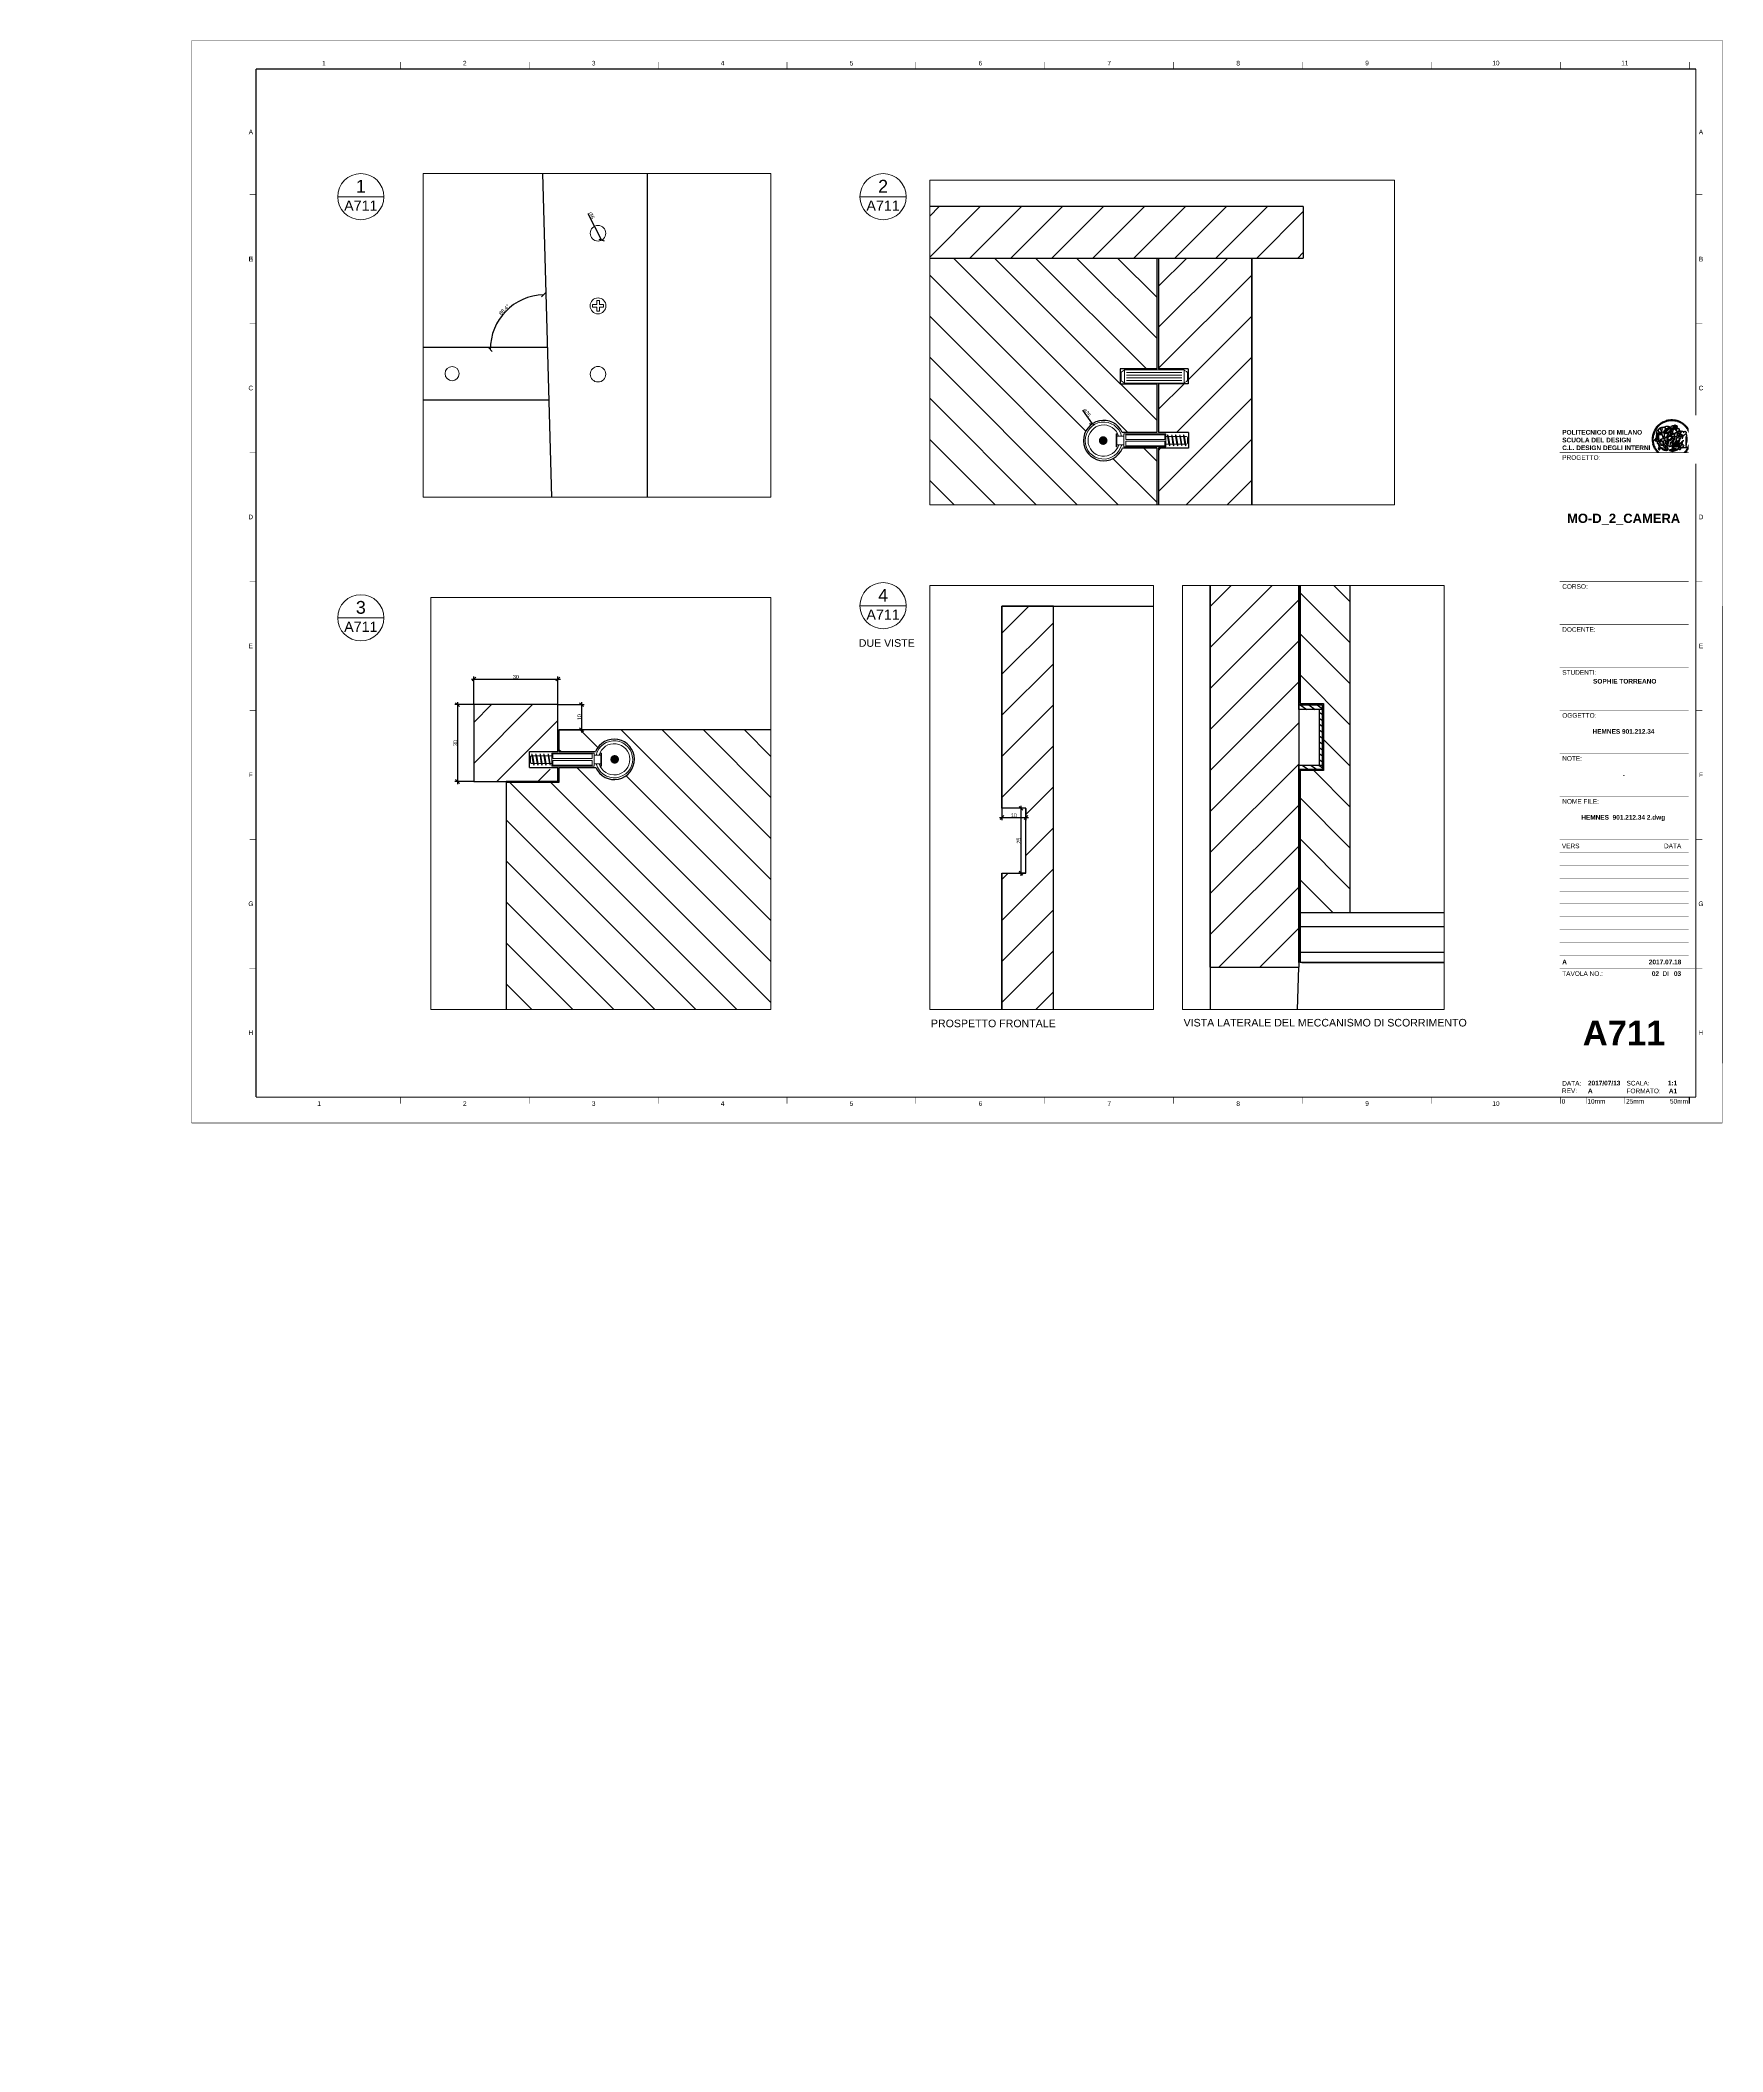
# Paper-space layout 'A711' of a CAD drawing. Header units: inches. Extents: x -1445 to 593, y -361 to 2164.
# Drawn here: x -60 to 593, y -361 to 419 of the extents above; entities outside this region: 3.
# The model-space entities are those that its viewports show. They can reach past a viewport. Long polylines and large blocks are cut down to what shows.
import ezdxf
from ezdxf.enums import TextEntityAlignment as Align

# ---------------------------------------------------------------- set-up
doc = ezdxf.new("R2010")
doc.units = ezdxf.units.IN
doc.header["$MEASUREMENT"] = 0
doc.set_wipeout_variables(frame=1)
doc.linetypes.add('DASHDOT', pattern=[1, 0.5, -0.25, 0, -0.25])
for name, color, linetype, lineweight in [('A-ANNO-SYMB', 3, 'Continuous', 18), ('Arredi', 1, 'Continuous', 30), ('Dettagli', 210, 'Continuous', 5), ('quote', 2, 'Continuous', 9), ('Simbologia', 8, 'DASHDOT', 18)]:
    doc.layers.add(name, color=color, linetype=linetype, lineweight=lineweight)
doc.layers.add('G-ANNO-NPLT', color=210, linetype='Continuous', plot=False)
doc.layers.add('linee guida', color=210, linetype='Continuous', plot=False)
for name, color, linetype in [('G-ANNO-TEXT', 3, 'Continuous'), ('G-ANNO-TTLB', 3, 'Continuous'), ('Testo', 1, 'Continuous'), ('Viti', 2, 'Continuous')]:
    doc.layers.add(name, color=color, linetype=linetype)
doc.styles.add('ARIAL', font='Arial.ttf')
doc.styles.add('ARIAL-BOLD', font='Arial Bold.ttf')
doc.styles.add('E-ARIAL', font='Arial.ttf')
doc.styles.get("Standard").update_dxf_attribs({"font": 'Arial.ttf'})
doc.dimstyles.get("Standard").update_dxf_attribs({"dimtxt": 1.5, "dimasz": 1.5, "dimexe": 1, "dimexo": 0.0625, "dimgap": 0.0935, "dimtad": 1, "dimdec": 0, "dimzin": 0, "dimdsep": 46, "dimtxsty": 'Standard', "dimblk": 'OBLIQUE', "dimblk1": 'OBLIQUE', "dimblk2": 'OBLIQUE', "dimcen": 0.09, "dimdle": 1, "dimadec": 1, "dimazin": 0, "dimtfac": 1, "dimtdec": 0, "dimtofl": 0, "dimtmove": 1, "dimatfit": 3, "dimldrblk": 'OBLIQUE', "dimfxl": 1, "dimtolj": 1, "dimtzin": 0, "dimarcsym": 0})
pattern_1 = [(145, (-2e-05, 1.8103), (-1.07545582, -1.53591008), [])]

# ---------------------------------------------------------------- blocks, each defined once
blk = doc.blocks.new('_Oblique')
at = {"color": 0, "linetype": 'ByBlock', "lineweight": -2}
blk.add_line((-0.5, -0.5), (0.5, 0.5), dxfattribs=at)
blk = doc.blocks.new('*D88')
at = {"layer": 'Defpoints', "color": 0, "transparency": 16777216}
for p in [(133.84, 384.83), (125.29, 317.21), (-59.58, 299), (136.27, 299), (154.93, -361.11)]:
    blk.add_point(p, dxfattribs=at)
at = {"layer": 'quote', "color": 0, "lineweight": -2, "transparency": 16777216}
blk.add_arc((136.27, 299), 21.26, 91.61917, 180, dxfattribs=at)
at = {"layer": 'quote', "color": 0, "lineweight": -2, "transparency": 16777216, "xscale": 1.5, "yscale": 1.5, "zscale": 1.5}
for p, rotation in [((135.67, 320.25), 1.619171875327889), ((115.01, 299), 270)]:
    blk.add_blockref('_Oblique', p, dxfattribs=dict(at, rotation=rotation))
at = {"layer": 'quote', "color": 0, "transparency": 16777216, "insert": (120.41, 314.42), "char_height": 1.5, "attachment_point": 5, "rotation": 45.80959}
blk.add_mtext('\\A1;88.4°', dxfattribs=at)
blk = doc.blocks.new('DETAGLI')
at = {"layer": 'A-ANNO-SYMB', "linetype": 'Continuous'}
blk.add_line((486.66, 356.17), (504.76, 356.17), dxfattribs=at)
blk.add_circle((495.71, 356.17), 9.05, dxfattribs=at)
for tag, p in [('TAVOLA', (495.71, 362.76)), ('SEZIONE', (495.71, 354.67))]:
    blk.add_attdef(tag, text='', height=5, dxfattribs=at).set_placement(p, align=Align.TOP_CENTER)
blk = doc.blocks.new('*D163')
at = {"layer": 'Defpoints', "color": 0, "transparency": 16777216}
for p in [(155.4, 346.79), (158.19, 341.45)]:
    blk.add_point(p, dxfattribs=at)
at = {"layer": 'quote', "color": 0, "lineweight": -2, "transparency": 16777216}
blk.add_line((152.8, 351.77), (158.19, 341.45), dxfattribs=at)
at = {"layer": 'quote', "color": 0, "lineweight": -2, "transparency": 16777216, "xscale": 1.5, "yscale": 1.5, "zscale": 1.5, "rotation": 297.6046360607911}
blk.add_blockref('_Oblique', (158.19, 341.45), dxfattribs=at)
at = {"layer": 'quote', "color": 0, "transparency": 16777216, "insert": (154.25, 350.96), "char_height": 1.5, "attachment_point": 5, "rotation": 297.60464}
blk.add_mtext('\\A1;∅6', dxfattribs=at)
blk = doc.blocks.new('*D165')
at = {"layer": 'Defpoints', "color": 0, "transparency": 16777216}
for p in [(141.2, 171.23), (108.67, 161.31), (141.2, 161.31)]:
    blk.add_point(p, dxfattribs=at)
at = {"layer": 'quote', "color": 0, "lineweight": -2, "transparency": 16777216}
for p, q in [((108.67, 161.37), (108.67, 172.23)), ((141.2, 161.37), (141.2, 172.23)), ((107.67, 171.23), (142.2, 171.23))]:
    blk.add_line(p, q, dxfattribs=at)
at = {"layer": 'quote', "color": 0, "lineweight": -2, "transparency": 16777216, "xscale": 1.5, "yscale": 1.5, "zscale": 1.5, "rotation": 180}
blk.add_blockref('_Oblique', (108.67, 171.23), dxfattribs=at)
at = {"layer": 'quote', "color": 0, "lineweight": -2, "transparency": 16777216, "xscale": 1.5, "yscale": 1.5, "zscale": 1.5}
blk.add_blockref('_Oblique', (141.2, 171.23), dxfattribs=at)
at = {"layer": 'quote', "color": 0, "transparency": 16777216, "insert": (124.93, 172.08), "char_height": 1.5, "attachment_point": 5}
blk.add_mtext('\\A1;30', dxfattribs=at)
blk = doc.blocks.new('*D166')
at = {"layer": 'Defpoints', "color": 0, "transparency": 16777216}
for p in [(108.67, 161.31), (102.3, 131.52), (108.67, 131.52)]:
    blk.add_point(p, dxfattribs=at)
at = {"layer": 'quote', "color": 0, "lineweight": -2, "transparency": 16777216}
for p, q in [((108.6, 161.31), (101.3, 161.31)), ((102.3, 162.31), (102.3, 130.52)), ((108.6, 131.52), (101.3, 131.52))]:
    blk.add_line(p, q, dxfattribs=at)
at = {"layer": 'quote', "color": 0, "lineweight": -2, "transparency": 16777216, "xscale": 1.5, "yscale": 1.5, "zscale": 1.5}
for p, rotation in [((102.3, 161.31), 90), ((102.3, 131.52), 270)]:
    blk.add_blockref('_Oblique', p, dxfattribs=dict(at, rotation=rotation))
at = {"layer": 'quote', "color": 0, "transparency": 16777216, "insert": (101.45, 146.42), "char_height": 1.5, "attachment_point": 5, "rotation": 90}
blk.add_mtext('\\A1;30', dxfattribs=at)
blk = doc.blocks.new('*D167')
at = {"layer": 'Defpoints', "color": 0, "transparency": 16777216}
for p in [(141.2, 161.31), (141.65, 151.52), (150.42, 151.52)]:
    blk.add_point(p, dxfattribs=at)
at = {"layer": 'quote', "color": 0, "lineweight": -2, "transparency": 16777216}
for p, q in [((141.26, 161.31), (151.42, 161.31)), ((150.42, 162.31), (150.42, 150.52)), ((141.72, 151.52), (151.42, 151.52))]:
    blk.add_line(p, q, dxfattribs=at)
at = {"layer": 'quote', "color": 0, "lineweight": -2, "transparency": 16777216, "xscale": 1.5, "yscale": 1.5, "zscale": 1.5}
for p, rotation in [((150.42, 161.31), 90), ((150.42, 151.52), 270)]:
    blk.add_blockref('_Oblique', p, dxfattribs=dict(at, rotation=rotation))
at = {"layer": 'quote', "color": 0, "transparency": 16777216, "insert": (149.57, 156.42), "char_height": 1.5, "attachment_point": 5, "rotation": 90}
blk.add_mtext('\\A1;10', dxfattribs=at)
blk = doc.blocks.new('*D168')
at = {"layer": 'Defpoints', "color": 0, "transparency": 16777216}
for p in [(313.51, 121.12), (322.8, 121.12), (322.8, 117.53)]:
    blk.add_point(p, dxfattribs=at)
at = {"layer": 'quote', "color": 0, "lineweight": -2, "transparency": 16777216}
for p, q in [((312.51, 117.53), (323.8, 117.53)), ((313.51, 121.06), (313.51, 116.53)), ((322.8, 121.06), (322.8, 116.53))]:
    blk.add_line(p, q, dxfattribs=at)
at = {"layer": 'quote', "color": 0, "lineweight": -2, "transparency": 16777216, "xscale": 1.5, "yscale": 1.5, "zscale": 1.5, "rotation": 180}
blk.add_blockref('_Oblique', (313.51, 117.53), dxfattribs=at)
at = {"layer": 'quote', "color": 0, "lineweight": -2, "transparency": 16777216, "xscale": 1.5, "yscale": 1.5, "zscale": 1.5}
blk.add_blockref('_Oblique', (322.8, 117.53), dxfattribs=at)
at = {"layer": 'quote', "color": 0, "transparency": 16777216, "insert": (318.16, 118.39), "char_height": 1.5, "attachment_point": 5}
blk.add_mtext('\\A1;10', dxfattribs=at)
blk = doc.blocks.new('*D169')
at = {"layer": 'Defpoints', "color": 0, "transparency": 16777216}
for p in [(322.8, 121.12), (320.87, 95.98), (322.8, 95.98)]:
    blk.add_point(p, dxfattribs=at)
at = {"layer": 'quote', "color": 0, "lineweight": -2, "transparency": 16777216}
for p, q in [((322.74, 121.12), (319.87, 121.12)), ((320.87, 122.12), (320.87, 94.98)), ((322.74, 95.98), (319.87, 95.98))]:
    blk.add_line(p, q, dxfattribs=at)
at = {"layer": 'quote', "color": 0, "lineweight": -2, "transparency": 16777216, "xscale": 1.5, "yscale": 1.5, "zscale": 1.5}
for p, rotation in [((320.87, 121.12), 90), ((320.87, 95.98), 270)]:
    blk.add_blockref('_Oblique', p, dxfattribs=dict(at, rotation=rotation))
at = {"layer": 'quote', "color": 0, "transparency": 16777216, "insert": (320.02, 108.55), "char_height": 1.5, "attachment_point": 5, "rotation": 90}
blk.add_mtext('\\A1;25', dxfattribs=at)
blk = doc.blocks.new('logoPolimi')
for p, q in [((-2.37, 0.12), (-2.16, 0.11)), ((-2.37, 0.01), (-2.16, 0.01)), ((-2.36, 0.23), (-2.15, 0.21)), ((-2.35, 0.34), (-2.14, 0.31)), ((-2.33, 0.45), (-2.12, 0.41)), ((-2.3, 0.55), (-2.1, 0.51)), ((-2.28, 0.66), (-2.07, 0.6)), ((-2.24, 0.77), (-2.04, 0.7)), ((-2.2, 0.87), (-2.01, 0.79)), ((-2.16, 0.97), (-1.97, 0.89)), ((-2.11, 1.07), (-1.93, 0.98)), ((-2.06, 1.17), (-1.88, 1.07)), ((-2.01, 1.26), (-1.83, 1.15)), ((-1.94, 1.36), (-1.77, 1.24)), ((-1.88, 1.45), (-1.71, 1.32)), ((-1.84, 0.03), (-1.82, 0.35)), ((-1.81, 1.53), (-1.65, 1.4)), ((-1.74, 1.61), (-1.58, 1.47)), ((-1.73, 0.59), (-1.73, 0.59)), ((-1.73, 0.59), (-1.73, 0.59)), ((-1.66, 1.69), (-1.51, 1.54)), ((-1.65, 0.57), (-1.65, 0.57)), ((-1.59, 1.12), (-1.59, 1.12)), ((-1.58, 1.77), (-1.44, 1.61)), ((-1.51, 0.55), (-1.51, 0.55)), ((-1.51, 0.55), (-1.51, 0.55)), ((-1.49, 1.84), (-1.36, 1.68)), ((-1.41, 1.91), (-1.28, 1.74)), ((-1.32, 1.97), (-1.2, 1.8)), ((-1.31, 0.79), (-1.21, 0.75)), ((-1.21, 0.75), (-1.31, 0.79)), ((-1.21, 0.75), (-1.31, 0.79)), ((-1.22, 2.03), (-1.11, 1.85)), ((-1.21, 0.75), (-1.21, 0.75)), ((-1.21, 0.75), (-1.21, 0.75)), ((-1.19, 0.76), (-1.19, 0.76)), ((-1.19, 0.76), (-1.19, 0.76)), ((-1.17, 0.99), (-1.18, 0.99)), ((-1.18, 0.99), (-1.17, 0.99)), ((-1.16, 0.57), (-1.16, 0.57)), ((-1.16, 0.57), (-1.16, 0.57)), ((-1.13, 2.09), (-1.03, 1.9)), ((-1.1, 0.01), (-0.99, 0.06)), ((-0.99, 0.06), (-1.1, 0.01)), ((-0.99, 0.06), (-1.1, 0.01)), ((-1.03, 2.14), (-0.94, 1.95)), ((-0.99, 0.06), (-0.99, 0.06)), ((-0.99, 0.06), (-0.99, 0.06)), ((-0.97, 0.79), (-0.98, 0.79)), ((-0.89, 0.84), (-0.97, 0.79)), ((-0.97, 0.79), (-0.89, 0.84)), ((-0.96, 1.41), (-0.96, 1.41)), ((-0.96, 1.41), (-0.96, 1.41)), ((-0.93, 2.18), (-0.84, 1.99)), ((-0.89, 0.84), (-0.82, 0.87)), ((-0.82, 0.87), (-0.89, 0.84)), ((-0.89, 0.84), (-0.82, 0.87)), ((-0.88, 0.83), (-0.89, 0.84)), ((-0.85, 1.39), (-0.85, 1.39)), ((-0.85, 1.39), (-0.85, 1.39)), ((-0.84, 0.14), (-0.84, 0.14)), ((-0.83, 2.22), (-0.75, 2.03)), ((-0.77, 1.08), (-0.78, 1.08)), ((-0.78, 1.08), (-0.77, 1.08)), ((-0.61, 1.12), (-0.77, 1.08)), ((-0.77, 1.08), (-0.61, 1.12)), ((-0.77, 1.08), (-0.61, 1.12)), ((-0.75, 1.3), (-0.76, 1.29)), ((-0.76, 1.29), (-0.75, 1.3)), ((-0.72, 2.26), (-0.66, 2.06)), ((-0.65, 0.99), (-0.7, 0.96)), ((-0.69, 0.18), (-0.68, 0.18)), ((-0.66, 0.93), (-0.66, 0.93)), ((-0.66, 0.93), (-0.64, 0.93)), ((-0.66, 0.93), (-0.66, 0.93)), ((-0.66, 0.93), (-0.66, 0.93)), ((-0.63, 1.01), (-0.63, 1.01)), ((-0.63, 1.01), (-0.62, 1.01)), ((-0.63, 0.66), (-0.63, 0.66)), ((-0.61, 2.29), (-0.56, 2.09)), ((-0.6, 1.12), (-0.61, 1.12)), ((-0.61, 1.12), (-0.6, 1.12)), ((-0.61, 1.12), (-0.6, 1.12)), ((-0.61, 0.86), (-0.57, 0.85)), ((-0.57, 0.85), (-0.61, 0.86)), ((-0.61, 0.86), (-0.57, 0.85)), ((-0.53, 1.08), (-0.6, 1.12)), ((-0.6, 1.12), (-0.6, 1.11)), ((-0.6, 1.12), (-0.53, 1.08)), ((-0.57, 0.8), (-0.59, 0.8)), ((-0.57, 0.85), (-0.53, 0.84)), ((-0.57, 0.85), (-0.57, 0.85)), ((-0.57, 0.85), (-0.57, 0.85)), ((-0.57, 0.85), (-0.53, 0.84)), ((-0.56, 0.29), (-0.49, 0.48)), ((-0.56, 0.14), (-0.56, 0.29)), ((-0.5, 0.11), (-0.56, 0.14)), ((-0.53, 0.84), (-0.51, 0.84)), ((-0.53, 0.84), (-0.51, 0.84)), ((-0.53, 0.84), (-0.53, 0.84)), ((-0.51, 2.32), (-0.46, 2.11)), ((-0.51, 0.11), (-0.51, 0.11)), ((-0.51, 0.11), (-0.51, 0.11)), ((-0.34, 0.33), (-0.5, 0.11)), ((-0.49, 0.48), (-0.41, 0.55)), ((-0.42, 0.8), (-0.47, 0.79)), ((-0.42, 0.8), (-0.47, 0.79)), ((-0.47, 0.79), (-0.45, 0.76)), ((-0.47, 0.79), (-0.45, 0.76)), ((-0.45, 1.14), (-0.42, 1.11)), ((-0.42, 1.26), (-0.36, 1.22)), ((-0.41, 0.55), (-0.34, 0.49)), ((-0.4, 2.34), (-0.36, 2.13)), ((-0.4, 1.37), (-0.38, 1.38)), ((-0.39, 1.37), (-0.4, 1.37)), ((-0.35, 1.33), (-0.4, 1.37)), ((-0.39, 1.24), (-0.4, 1.23)), ((-0.38, 1.14), (-0.38, 1.14)), ((-0.34, 0.49), (-0.09, 0.48)), ((-0.16, 0.32), (-0.34, 0.33)), ((-0.14, 0.32), (-0.31, 0.34)), ((-0.29, 2.35), (-0.26, 2.14)), ((-0.28, 1.3), (-0.29, 1.3)), ((-0.28, 1.3), (-0.28, 1.3)), ((-0.18, 2.36), (-0.16, 2.15)), ((-0.16, 1.24), (-0.16, 1.25)), ((-0.16, 1.25), (-0.16, 1.25)), ((-0.16, 0.49), (-0.14, 0.64)), ((-0.06, 0.27), (-0.16, 0.32)), ((-0.1, 0.88), (-0.09, 0.87)), ((-0.08, 1.37), (-0.08, 1.38)), ((-0.08, 1.23), (-0.05, 1.21)), ((-0.05, 1.21), (-0.08, 1.23)), ((-0.08, 1.23), (-0.05, 1.21)), ((-0.07, 2.37), (-0.06, 2.16)), ((-0.03, 0.26), (-0.06, 0.27)), ((-0.05, 1.21), (-0.04, 1.21)), ((-0.04, 1.21), (-0.05, 1.21)), ((-0.04, 1.21), (-0.04, 1.21)), ((-0.04, 1.21), (-0.04, 1.21)), ((-0.04, 0.48), (-0.03, 0.26)), ((0.03, 1.15), (0.03, 1.15)), ((0.03, 0.66), (0.03, 0.67)), ((0.04, 2.37), (0.04, 2.16)), ((0.07, 0.58), (0.07, 0.57)), ((0.1, 1.18), (0.1, 1.18)), ((0.1, 0.84), (0.1, 0.84)), ((0.13, 1.32), (0.17, 1.19)), ((0.15, 2.36), (0.14, 2.16)), ((0.14, 0.71), (0.34, 0.65)), ((0.31, 0.56), (0.17, 0.63)), ((0.26, 2.36), (0.24, 2.15)), ((0.27, 1.61), (0.27, 1.61)), ((0.27, 1.61), (0.27, 1.61)), ((0.27, 1.61), (0.27, 1.61)), ((0.29, 1.29), (0.29, 1.29)), ((0.29, 1.29), (0.29, 1.29)), ((0.29, 1.29), (0.29, 1.29)), ((0.29, 1.29), (0.29, 1.29)), ((0.33, 0.49), (0.34, 0.49)), ((0.33, 0.03), (0.35, 0.03)), ((0.33, 0.03), (0.35, 0.03)), ((0.37, 2.34), (0.34, 2.13)), ((0.34, 0.65), (0.34, 0.64)), ((0.35, 0.03), (0.57, 0.06)), ((0.35, 0.03), (0.57, 0.06)), ((0.35, 0.03), (0.35, 0.03)), ((0.35, 0.03), (0.35, 0.03)), ((0.38, 1.36), (0.37, 1.35)), ((0.38, 0.34), (0.37, 0.34)), ((0.38, 0.34), (0.38, 0.34)), ((0.43, 0.67), (0.39, 0.64)), ((0.48, 2.32), (0.44, 2.12)), ((0.49, 1.05), (0.51, 1.13)), ((0.51, 1.13), (0.49, 1.05)), ((0.49, 1.05), (0.51, 1.13)), ((0.51, 1.31), (0.5, 1.29)), ((0.51, 1.13), (0.52, 1.23)), ((0.52, 1.23), (0.51, 1.23)), ((0.51, 1.23), (0.52, 1.23)), ((0.52, 1.23), (0.51, 1.13)), ((0.51, 1.13), (0.52, 1.23)), ((0.52, 1.24), (0.6, 1.37)), ((0.52, 1.23), (0.6, 1.36)), ((0.6, 1.36), (0.52, 1.23)), ((0.52, 1.23), (0.52, 1.23)), ((0.52, 1.23), (0.52, 1.24)), ((0.52, 1.23), (0.52, 1.23)), ((0.55, 1.07), (0.53, 1.06)), ((0.53, 1.04), (0.53, 1.06)), ((0.53, 1.05), (0.53, 1.04)), ((0.59, 2.3), (0.54, 2.09)), ((0.54, 0.3), (0.63, 0.32)), ((0.54, -0.08), (0.61, 0.06)), ((0.61, 0.06), (0.54, -0.08)), ((0.54, -0.08), (0.61, 0.06)), ((0.56, 0.19), (0.59, 0.21)), ((0.57, 1.07), (0.57, 1.07)), ((0.57, 1.07), (0.57, 1.07)), ((0.57, 1.07), (0.57, 1.07)), ((0.57, 1.07), (0.57, 1.07)), ((0.57, 1.07), (0.57, 1.07)), ((0.57, 1.07), (0.57, 1.07)), ((0.57, 1.07), (0.57, 1.07)), ((0.58, 0.3), (0.59, 0.29)), ((0.59, 0.78), (0.59, 0.79)), ((0.59, 0.79), (0.59, 0.79)), ((0.59, 0.79), (0.59, 0.79)), ((0.59, 0.79), (0.59, 0.78)), ((0.61, 0.06), (0.6, 0.07)), ((0.6, 0.07), (0.61, 0.06)), ((0.61, 0.06), (0.61, 0.07)), ((0.62, 0.21), (0.65, 0.22)), ((0.69, 2.27), (0.63, 2.07)), ((0.64, 1.37), (0.65, 1.37)), ((0.69, 0.86), (0.68, 0.86)), ((0.68, 0.86), (0.69, 0.86)), ((0.68, 0.76), (0.68, 0.76)), ((0.8, 2.23), (0.73, 2.03)), ((0.76, 0.26), (0.76, 0.26)), ((0.9, 2.19), (0.82, 2)), ((0.82, 0.35), (0.84, 0.36)), ((0.82, 0.35), (0.82, 0.35)), ((0.84, 0.36), (0.84, 0.37)), ((0.85, 0.34), (1.05, 0.35)), ((1, 2.15), (0.91, 1.96)), ((0.93, 1.05), (0.93, 1.05)), ((0.93, 1.05), (0.93, 1.05)), ((0.93, 1.05), (0.93, 1.04)), ((0.93, 1.05), (0.93, 1.05)), ((0.97, 0.66), (0.96, 0.66)), ((1.01, 0.97), (0.98, 0.96)), ((1.1, 2.1), (1, 1.91)), ((1.2, 2.04), (1.09, 1.86)), ((1.17, 0.96), (1.17, 0.95)), ((1.17, 0.95), (1.17, 0.95)), ((1.29, 1.99), (1.18, 1.81)), ((1.38, 1.92), (1.26, 1.75)), ((1.34, 0.37), (1.26, 0.04)), ((1.27, 0.37), (1.27, 0.38)), ((1.28, 0.95), (1.28, 0.95)), ((1.47, 1.86), (1.34, 1.69)), ((1.37, 0.73), (1.46, 0.81)), ((1.41, 0.4), (1.41, 0.41)), ((1.56, 1.79), (1.42, 1.63)), ((1.64, 1.71), (1.49, 1.56)), ((1.49, 0.9), (1.57, 0.92)), ((1.72, 1.63), (1.56, 1.49)), ((1.67, 0.6), (1.57, 0.53)), ((1.79, 1.55), (1.63, 1.41)), ((1.86, 1.47), (1.7, 1.34)), ((1.93, 1.38), (1.76, 1.26)), ((1.99, 1.29), (1.81, 1.17)), ((2.05, 1.19), (1.87, 1.09)), ((2.1, 1.1), (1.92, 1)), ((2.15, 1), (1.96, 0.91)), ((2.19, 0.9), (2, 0.82)), ((2.23, 0.79), (2.04, 0.72)), ((2.27, 0.69), (2.07, 0.63)), ((2.3, 0.58), (2.09, 0.53)), ((2.32, 0.47), (2.12, 0.43)), ((2.34, 0.37), (2.13, 0.33)), ((2.36, 0.26), (2.15, 0.23)), ((2.37, 0.15), (2.16, 0.13)), ((2.37, 0.04), (2.16, 0.03)), ((-2.37, -0.1), (-2.16, -0.09)), ((-2.36, -0.21), (-2.15, -0.19)), ((-2.35, -0.32), (-2.14, -0.29)), ((-2.33, -0.43), (-2.12, -0.39)), ((-2.31, -0.54), (-2.1, -0.49)), ((-2.28, -0.65), (-2.08, -0.59)), ((-2.25, -0.75), (-2.05, -0.69)), ((-2.21, -0.86), (-2.02, -0.78)), ((-2.17, -0.96), (-1.98, -0.87)), ((-2.12, -1.06), (-1.93, -0.96)), ((-2.07, -1.16), (-1.89, -1.05)), ((-2.04, -0.15), (-1.97, -0.2)), ((-2.01, -1.25), (-1.84, -1.14)), ((-1.95, -1.34), (-1.78, -1.22)), ((-1.89, -1.43), (-1.72, -1.31)), ((-1.82, -1.52), (-1.66, -1.38)), ((-1.75, -1.6), (-1.59, -1.46)), ((-1.67, -1.68), (-1.52, -1.53)), ((-1.58, -0.12), (-1.6, -0.18)), ((-1.6, -0.18), (-1.58, -0.28)), ((-1.57, -0.54), (-1.59, -0.54)), ((-1.59, -0.54), (-1.59, -0.54)), ((-1.59, -1.76), (-1.45, -1.6)), ((-1.56, -0.32), (-1.56, -0.31)), ((-1.56, -0.31), (-1.56, -0.31)), ((-1.53, -0.65), (-1.53, -0.65)), ((-1.53, -0.65), (-1.53, -0.65)), ((-1.51, -1.83), (-1.37, -1.67)), ((-1.48, -0.86), (-1.48, -0.85)), ((-1.42, -0.37), (-1.42, -0.37)), ((-1.42, -1.9), (-1.29, -1.73)), ((-1.38, -0.46), (-1.38, -0.46)), ((-1.33, -1.96), (-1.21, -1.79)), ((-1.31, -0.24), (-1.31, -0.23)), ((-1.31, -0.23), (-1.31, -0.24)), ((-1.24, -2.02), (-1.13, -1.84)), ((-1.23, -0.19), (-1.23, -0.19)), ((-1.23, -0.19), (-1.23, -0.19)), ((-1.23, -0.19), (-1.23, -0.19)), ((-1.23, -0.19), (-1.23, -0.19)), ((-1.14, -2.08), (-1.04, -1.89)), ((-1.04, -2.13), (-0.95, -1.94)), ((-1.01, -0.39), (-1.02, -0.39)), ((-1.02, -0.39), (-1.01, -0.39)), ((-1.02, -0.7), (-1.02, -0.7)), ((-1.02, -0.7), (-1.02, -0.7)), ((-1.02, -0.7), (-1.02, -0.7)), ((-0.94, -2.18), (-0.86, -1.98)), ((-0.84, -2.22), (-0.77, -2.02)), ((-0.79, -0.51), (-0.83, -0.58)), ((-0.83, -0.58), (-0.79, -0.51)), ((-0.83, -0.58), (-0.79, -0.51)), ((-0.78, -1.05), (-0.83, -0.94)), ((-0.83, -0.94), (-0.78, -1.05)), ((-0.83, -0.94), (-0.83, -0.94)), ((-0.83, -0.94), (-0.78, -1.05)), ((-0.82, -1.23), (-0.82, -1.23)), ((-0.82, -1.23), (-0.77, -1.23)), ((-0.77, -1.23), (-0.82, -1.23)), ((-0.82, -1.23), (-0.82, -1.23)), ((-0.77, -1.23), (-0.82, -1.23)), ((-0.75, -0.96), (-0.8, -0.89)), ((-0.8, -0.89), (-0.79, -0.92)), ((-0.79, -0.92), (-0.8, -0.89)), ((-0.8, -0.89), (-0.75, -0.96)), ((-0.79, -0.92), (-0.8, -0.89)), ((-0.8, -0.89), (-0.8, -0.89)), ((-0.8, -0.89), (-0.75, -0.96)), ((-0.79, -0.92), (-0.78, -0.95)), ((-0.78, -0.95), (-0.79, -0.92)), ((-0.78, -0.95), (-0.79, -0.92)), ((-0.77, -0.49), (-0.78, -0.48)), ((-0.78, -0.48), (-0.77, -0.49)), ((-0.78, -0.95), (-0.76, -1)), ((-0.76, -1), (-0.78, -0.95)), ((-0.76, -1), (-0.78, -0.95)), ((-0.71, -0.89), (-0.75, -0.87)), ((-0.75, -0.87), (-0.71, -0.89)), ((-0.75, -0.87), (-0.71, -0.89)), ((-0.72, -1.01), (-0.75, -0.96)), ((-0.75, -0.96), (-0.72, -1.01)), ((-0.75, -0.96), (-0.72, -1.01)), ((-0.74, -2.25), (-0.67, -2.05)), ((-0.64, -0.93), (-0.71, -0.89)), ((-0.71, -0.89), (-0.64, -0.93)), ((-0.71, -0.89), (-0.64, -0.93)), ((-0.66, -0.53), (-0.66, -0.53)), ((-0.66, -0.53), (-0.66, -0.53)), ((-0.66, -0.53), (-0.66, -0.53)), ((-0.63, -2.29), (-0.57, -2.08)), ((-0.52, -2.31), (-0.48, -2.11)), ((-0.39, -0.81), (-0.51, -0.69)), ((-0.51, -1.04), (-0.5, -1.04)), ((-0.48, -0.42), (-0.48, -0.42)), ((-0.48, -0.42), (-0.48, -0.42)), ((-0.48, -0.42), (-0.48, -0.42)), ((-0.42, -2.33), (-0.38, -2.13)), ((-0.41, -0.51), (-0.41, -0.51)), ((-0.38, -0.05), (-0.39, -0.12)), ((-0.39, -0.12), (-0.37, -0.1)), ((-0.35, -0.14), (-0.37, -0.08)), ((-0.37, -0.09), (-0.37, -0.09)), ((-0.33, -0.12), (-0.35, -0.14)), ((-0.32, -0.14), (-0.35, -0.14)), ((-0.35, -0.18), (-0.34, -0.22)), ((-0.34, -0.08), (-0.29, -0.16)), ((-0.34, -0.22), (-0.34, -0.22)), ((-0.27, -0.17), (-0.32, -0.14)), ((-0.31, -2.35), (-0.28, -2.14)), ((-0.25, -0.91), (-0.26, -0.9)), ((-0.26, -1.29), (0.1, -1.2)), ((0.1, -1.2), (-0.26, -1.29)), ((0.08, -1.4), (-0.26, -1.29)), ((-0.26, -1.29), (0.08, -1.4)), ((-0.26, -1.38), (-0.26, -1.29)), ((-0.26, -1.29), (-0.26, -1.29)), ((-0.26, -1.29), (-0.26, -1.38)), ((-0.26, -1.29), (0.08, -1.4)), ((-0.26, -1.29), (-0.26, -1.29)), ((0.08, -1.49), (-0.26, -1.38)), ((-0.26, -1.38), (0.09, -1.49)), ((-0.2, -2.36), (-0.18, -2.15)), ((-0.14, -0.15), (-0.16, -0.13)), ((-0.11, -0.04), (-0.12, -0.05)), ((-0.09, -2.37), (-0.08, -2.16)), ((-0.04, -0.41), (-0.01, -0.44)), ((-0.01, -0.44), (-0.04, -0.41)), ((-0.04, -0.41), (-0.01, -0.44)), ((0.03, -2.37), (0.02, -2.16)), ((0.07, -0.84), (0.07, -0.84)), ((0.07, -0.84), (0.07, -0.84)), ((0.1, -1.2), (0.08, -1.32)), ((0.08, -1.32), (0.13, -1.2)), ((0.08, -1.4), (0.72, -1.22)), ((0.72, -1.22), (0.08, -1.4)), ((0.08, -1.4), (0.72, -1.22)), ((0.72, -1.31), (0.08, -1.49)), ((0.08, -1.44), (0.08, -1.4)), ((0.08, -1.4), (0.08, -1.44)), ((0.08, -1.4), (0.08, -1.49)), ((0.08, -1.49), (0.08, -1.44)), ((0.08, -1.44), (0.08, -1.44)), ((0.08, -1.44), (0.08, -1.45)), ((0.08, -1.45), (0.08, -1.46)), ((0.08, -1.46), (0.08, -1.49)), ((0.1, -1.01), (0.09, -0.86)), ((0.1, -1.01), (0.09, -0.86)), ((0.09, -1.49), (0.72, -1.31)), ((0.1, -1.2), (0.12, -1.04)), ((0.12, -1.04), (0.1, -1.2)), ((0.13, -1.2), (0.1, -1.2)), ((0.1, -1.2), (0.13, -1.2)), ((0.13, -1.2), (0.1, -1.2)), ((0.1, -1.2), (0.1, -1.2)), ((0.11, -0.44), (0.11, -0.44)), ((0.11, -0.44), (0.11, -0.44)), ((0.12, -0.21), (0.12, -0.21)), ((0.12, -0.21), (0.12, -0.21)), ((0.12, -0.21), (0.12, -0.21)), ((0.12, -0.21), (0.12, -0.21)), ((0.12, -0.21), (0.12, -0.21)), ((0.12, -0.21), (0.12, -0.21)), ((0.12, -0.21), (0.12, -0.21)), ((0.12, -0.21), (0.12, -0.21)), ((0.12, -0.21), (0.12, -0.21)), ((0.12, -0.21), (0.12, -0.21)), ((0.12, -0.21), (0.12, -0.21)), ((0.12, -0.21), (0.12, -0.21)), ((0.12, -0.21), (0.12, -0.21)), ((0.12, -0.56), (0.14, -0.53)), ((0.14, -0.53), (0.12, -0.56)), ((0.12, -0.56), (0.14, -0.53)), ((0.12, -1.04), (0.12, -1.04)), ((0.12, -1.04), (0.12, -1.04)), ((0.12, -1.04), (0.12, -1.04)), ((0.14, -2.37), (0.12, -2.16)), ((0.21, -0.99), (0.13, -1.2)), ((0.13, -1.2), (0.21, -0.99)), ((0.36, -1.14), (0.13, -1.2)), ((0.13, -1.2), (0.26, -1.17)), ((0.14, -0.53), (0.16, -0.49)), ((0.16, -0.49), (0.14, -0.53)), ((0.14, -0.53), (0.16, -0.49)), ((0.16, -0.49), (0.16, -0.49)), ((0.16, -0.49), (0.16, -0.49)), ((0.28, -1.19), (0.21, -0.99)), ((0.21, -0.99), (0.31, -1.27)), ((0.25, -2.36), (0.22, -2.15)), ((0.24, -0.17), (0.24, -0.16)), ((0.24, -0.16), (0.24, -0.17)), ((0.25, -0.84), (0.25, -0.88)), ((0.25, -0.88), (0.25, -0.84)), ((0.25, -0.88), (0.25, -0.84)), ((0.25, -0.88), (0.29, -1.17)), ((0.26, -0.88), (0.25, -0.88)), ((0.31, -1.27), (0.25, -0.88)), ((0.26, -1.17), (0.28, -1.16)), ((0.28, -1.16), (0.36, -1.14)), ((0.29, -1.17), (0.28, -1.19)), ((0.35, -2.34), (0.32, -2.14)), ((0.36, -1.14), (0.72, -1.22)), ((0.72, -1.22), (0.36, -1.14)), ((0.46, -2.32), (0.42, -2.12)), ((0.49, -0.31), (0.49, -0.31)), ((0.49, -0.31), (0.49, -0.31)), ((0.5, -0.27), (0.5, -0.27)), ((0.51, -0.27), (0.51, -0.27)), ((0.57, -2.3), (0.52, -2.1)), ((0.68, -2.27), (0.62, -2.07)), ((0.78, -2.24), (0.71, -2.04)), ((0.72, -0.81), (0.75, -0.89)), ((0.72, -1.22), (0.72, -1.31)), ((0.72, -1.31), (0.72, -1.22)), ((0.74, -0.23), (0.74, -0.23)), ((0.74, -0.23), (0.75, -0.24)), ((0.75, -0.23), (0.75, -0.23)), ((0.89, -2.2), (0.81, -2)), ((0.86, -0.25), (0.82, -0.34)), ((0.87, -0.22), (0.86, -0.23)), ((0.87, -0.22), (0.86, -0.25)), ((0.99, -2.15), (0.9, -1.96)), ((0.96, -0.58), (0.96, -0.57)), ((1.09, -2.11), (0.99, -1.92)), ((1.05, -1.05), (1.04, -1.05)), ((1.19, -2.05), (1.08, -1.87)), ((1.28, -2), (1.17, -1.82)), ((1.37, -1.93), (1.25, -1.76)), ((1.31, -0.27), (1.3, -0.26)), ((1.3, -0.26), (1.3, -0.26)), ((1.3, -0.26), (1.3, -0.26)), ((1.3, -0.26), (1.31, -0.27)), ((1.3, -0.26), (1.3, -0.26)), ((1.46, -1.87), (1.33, -1.7)), ((1.54, -1.8), (1.41, -1.64)), ((1.63, -1.72), (1.48, -1.57)), ((1.71, -1.65), (1.55, -1.5)), ((1.78, -1.57), (1.62, -1.43)), ((1.85, -1.48), (1.69, -1.35)), ((1.92, -1.39), (1.75, -1.27)), ((1.98, -1.3), (1.81, -1.19)), ((2.04, -1.21), (1.86, -1.1)), ((2.09, -1.11), (1.91, -1.01)), ((2.14, -1.01), (1.95, -0.92)), ((2.19, -0.91), (1.99, -0.83)), ((2.23, -0.81), (2.03, -0.74)), ((2.26, -0.7), (2.06, -0.64)), ((2.29, -0.6), (2.09, -0.55)), ((2.32, -0.49), (2.11, -0.45)), ((2.34, -0.38), (2.13, -0.35)), ((2.35, -0.27), (2.15, -0.25)), ((2.37, -0.08), (2.16, -0.07)), ((2.36, -0.16), (2.16, -0.15))]:
    blk.add_line(p, q)
for points in [[(-1.9, 0.12), (-1.94, 0.02), (-2.05, -0.09), (-2.05, -0.09)], [(-1.86, 0.38), (-1.86, 0.38), (-1.87, 0.19), (-1.9, 0.12)], [(-1.76, 0.6), (-1.76, 0.6), (-1.84, 0.57), (-1.86, 0.38)], [(-1.86, -0.04), (-1.84, 0.02), (-1.84, 0.03), (-1.84, 0.03)], [(-1.82, 0.78), (-1.83, 0.8), (-1.85, 0.86), (-1.83, 0.88)], [(-1.82, 0.78), (-1.83, 0.8), (-1.85, 0.86), (-1.83, 0.88)], [(-1.83, 0.88), (-1.81, 0.9), (-1.76, 0.96), (-1.76, 0.96)], [(-1.83, 0.88), (-1.81, 0.9), (-1.76, 0.96), (-1.76, 0.96)], [(-1.76, 0.6), (-1.83, 0.7), (-1.78, 0.74), (-1.78, 0.74)], [(-1.78, 0.74), (-1.79, 0.74), (-1.83, 0.7), (-1.76, 0.6)], [(-1.78, 0.74), (-1.8, 0.76), (-1.81, 0.78), (-1.82, 0.78)], [(-1.78, 0.74), (-1.8, 0.76), (-1.81, 0.78), (-1.82, 0.78)], [(-1.82, 0.35), (-1.81, 0.5), (-1.73, 0.59), (-1.73, 0.59)], [(-1.82, -0.19), (-1.73, -0.07), (-1.75, 0.14), (-1.75, 0.3)], [(-1.75, 0.33), (-1.75, 0.17), (-1.73, -0.05), (-1.8, -0.17)], [(-1.78, 0.74), (-1.75, 0.72), (-1.72, 0.69), (-1.68, 0.7)], [(-1.68, 0.7), (-1.72, 0.69), (-1.75, 0.72), (-1.78, 0.74)], [(-1.68, 0.7), (-1.72, 0.69), (-1.75, 0.72), (-1.78, 0.74)], [(-1.78, 0.74), (-1.78, 0.74), (-1.78, 0.74), (-1.78, 0.74)], [(-1.76, 0.96), (-1.68, 1.1), (-1.59, 1.12), (-1.59, 1.12)], [(-1.76, 0.96), (-1.68, 1.1), (-1.6, 1.12), (-1.6, 1.12)], [(-1.73, 0.59), (-1.74, 0.59), (-1.75, 0.6), (-1.76, 0.6)], [(-1.73, 0.59), (-1.74, 0.59), (-1.75, 0.6), (-1.76, 0.6)], [(-1.75, 0.3), (-1.76, 0.47), (-1.65, 0.57), (-1.65, 0.57)], [(-1.65, 0.57), (-1.65, 0.57), (-1.76, 0.5), (-1.75, 0.33)], [(-1.65, 0.57), (-1.68, 0.58), (-1.7, 0.58), (-1.73, 0.59)], [(-1.65, 0.57), (-1.68, 0.58), (-1.7, 0.58), (-1.73, 0.59)], [(-1.5, 0.71), (-1.53, 0.74), (-1.61, 0.71), (-1.68, 0.7)], [(-1.68, 0.7), (-1.61, 0.71), (-1.53, 0.73), (-1.5, 0.71)], [(-1.5, 0.71), (-1.53, 0.73), (-1.61, 0.71), (-1.68, 0.7)], [(-1.51, 0.55), (-1.56, 0.56), (-1.61, 0.56), (-1.65, 0.57)], [(-1.65, 0.57), (-1.61, 0.56), (-1.56, 0.56), (-1.51, 0.55)], [(-1.51, 0.55), (-1.56, 0.56), (-1.61, 0.56), (-1.65, 0.57)], [(-1.59, 1.12), (-1.6, 1.06), (-1.61, 0.99), (-1.61, 0.97)], [(-1.61, 0.97), (-1.61, 0.99), (-1.6, 1.06), (-1.59, 1.12)], [(-1.61, 0.97), (-1.61, 0.99), (-1.6, 1.06), (-1.59, 1.12)], [(-1.61, 0.97), (-1.61, 0.95), (-1.56, 0.88), (-1.54, 0.87)], [(-1.54, 0.87), (-1.56, 0.88), (-1.61, 0.95), (-1.61, 0.97)], [(-1.54, 0.87), (-1.56, 0.88), (-1.61, 0.96), (-1.61, 0.97)], [(-1.59, 1.12), (-1.59, 1.13), (-1.59, 1.15), (-1.58, 1.16)], [(-1.59, 1.12), (-1.59, 1.13), (-1.59, 1.15), (-1.58, 1.16)], [(-1.58, 1.16), (-1.57, 1.21), (-1.52, 1.23), (-1.49, 1.25)], [(-1.58, 1.16), (-1.57, 1.21), (-1.52, 1.23), (-1.49, 1.25)], [(-1.58, 0.36), (-1.58, 0.48), (-1.51, 0.55), (-1.51, 0.55)], [(-1.51, 0.55), (-1.51, 0.55), (-1.58, 0.48), (-1.58, 0.36)], [(-1.51, 0.55), (-1.51, 0.55), (-1.58, 0.48), (-1.58, 0.36)], [(-1.55, 0.04), (-1.55, 0.08), (-1.58, 0.25), (-1.58, 0.36)], [(-1.58, 0.36), (-1.58, 0.25), (-1.55, 0.08), (-1.55, 0.04)], [(-1.58, 0.36), (-1.58, 0.25), (-1.55, 0.08), (-1.55, 0.04)], [(-1.58, -0.12), (-1.57, -0.06), (-1.55, 0.02), (-1.55, 0.04)], [(-1.55, 0.04), (-1.55, 0.02), (-1.57, -0.06), (-1.58, -0.12)], [(-1.55, 0.04), (-1.55, 0.02), (-1.56, -0.04), (-1.57, -0.1)], [(-1.54, 0.87), (-1.52, 0.85), (-1.47, 0.83), (-1.44, 0.83)], [(-1.44, 0.83), (-1.47, 0.83), (-1.52, 0.85), (-1.54, 0.87)], [(-1.45, 0.83), (-1.47, 0.83), (-1.52, 0.85), (-1.54, 0.87)], [(-1.51, 0.55), (-1.33, 0.54), (-1.16, 0.57), (-1.16, 0.57)], [(-1.16, 0.57), (-1.16, 0.57), (-1.33, 0.54), (-1.51, 0.55)], [(-1.16, 0.57), (-1.16, 0.57), (-1.33, 0.54), (-1.51, 0.55)], [(-1.5, 0.71), (-1.46, 0.68), (-1.4, 0.62), (-1.33, 0.66)], [(-1.33, 0.66), (-1.4, 0.62), (-1.46, 0.68), (-1.5, 0.71)], [(-1.33, 0.66), (-1.4, 0.62), (-1.46, 0.68), (-1.5, 0.71)], [(-1.49, 1.25), (-1.46, 1.26), (-1.42, 1.33), (-1.39, 1.36)], [(-1.49, 1.25), (-1.46, 1.27), (-1.43, 1.34), (-1.39, 1.36)], [(-1.31, 0.79), (-1.33, 0.79), (-1.42, 0.83), (-1.45, 0.83)], [(-1.44, 0.83), (-1.42, 0.83), (-1.33, 0.79), (-1.31, 0.79)], [(-1.31, 0.79), (-1.33, 0.79), (-1.42, 0.83), (-1.44, 0.83)], [(-1.35, 1.1), (-1.4, 1.17), (-1.36, 1.23), (-1.29, 1.31)], [(-1.29, 1.31), (-1.36, 1.23), (-1.4, 1.17), (-1.35, 1.1)], [(-1.35, 1.1), (-1.4, 1.17), (-1.36, 1.23), (-1.29, 1.31)], [(-1.39, 1.36), (-1.35, 1.38), (-1.26, 1.4), (-1.19, 1.41)], [(-1.39, 1.36), (-1.35, 1.38), (-1.26, 1.4), (-1.19, 1.41)], [(-1.18, 0.99), (-1.24, 0.97), (-1.3, 1.03), (-1.35, 1.1)], [(-1.35, 1.1), (-1.3, 1.03), (-1.24, 0.97), (-1.18, 0.99)], [(-1.18, 1), (-1.24, 0.97), (-1.3, 1.03), (-1.35, 1.1)], [(-1.33, 0.66), (-1.28, 0.7), (-1.23, 0.73), (-1.21, 0.75)], [(-1.21, 0.75), (-1.23, 0.73), (-1.28, 0.7), (-1.33, 0.66)], [(-1.21, 0.75), (-1.23, 0.73), (-1.28, 0.7), (-1.33, 0.66)], [(-1.29, 1.31), (-1.22, 1.39), (-1.01, 1.41), (-0.96, 1.41)], [(-0.96, 1.41), (-1.01, 1.41), (-1.22, 1.39), (-1.29, 1.31)], [(-1.29, 1.31), (-1.22, 1.39), (-1.01, 1.41), (-0.96, 1.41)], [(-1.24, -0.02), (-1.21, -0.01), (-1.1, 0.01), (-1.1, 0.01)], [(-1.1, 0.01), (-1.1, 0.01), (-1.21, -0.01), (-1.24, -0.02)], [(-1.1, 0.01), (-1.1, 0.01), (-1.21, -0.01), (-1.24, -0.02)], [(-1.21, 0.75), (-1.2, 0.75), (-1.19, 0.76), (-1.19, 0.76)], [(-1.19, 0.76), (-1.19, 0.76), (-1.2, 0.75), (-1.21, 0.75)], [(-1.19, 0.76), (-1.19, 0.76), (-1.2, 0.76), (-1.21, 0.75)], [(-1.19, 1.41), (-1.11, 1.43), (-0.97, 1.41), (-0.97, 1.41)], [(-1.19, 1.41), (-1.12, 1.43), (-0.98, 1.41), (-0.98, 1.41)], [(-1.19, 0.76), (-1.19, 0.77), (-1.18, 0.78), (-1.18, 0.79)], [(-1.18, 0.79), (-1.18, 0.78), (-1.19, 0.77), (-1.19, 0.76)], [(-1.19, 0.76), (-1.19, 0.77), (-1.19, 0.78), (-1.18, 0.79)], [(-1.18, 0.68), (-1.18, 0.68), (-1.19, 0.71), (-1.19, 0.76)], [(-1.19, 0.76), (-1.19, 0.71), (-1.18, 0.68), (-1.18, 0.68)], [(-1.18, 0.68), (-1.18, 0.68), (-1.19, 0.71), (-1.19, 0.76)], [(-1.18, 0.97), (-1.18, 0.97), (-1.18, 0.98), (-1.17, 0.99)], [(-1.17, 0.99), (-1.18, 0.98), (-1.18, 0.97), (-1.18, 0.97)], [(-1.18, 0.97), (-1.18, 0.97), (-1.18, 0.98), (-1.17, 0.99)], [(-1.18, 0.79), (-1.17, 0.86), (-1.18, 0.95), (-1.18, 0.97)], [(-1.18, 0.97), (-1.18, 0.95), (-1.17, 0.86), (-1.18, 0.79)], [(-1.18, 0.79), (-1.17, 0.86), (-1.18, 0.95), (-1.18, 0.97)], [(-1.16, 0.57), (-1.17, 0.6), (-1.18, 0.64), (-1.18, 0.68)], [(-1.18, 0.68), (-1.18, 0.64), (-1.17, 0.6), (-1.16, 0.57)], [(-1.16, 0.57), (-1.17, 0.6), (-1.18, 0.64), (-1.18, 0.68)], [(-1.17, 0.99), (-1.17, 1.03), (-1.16, 1.09), (-1.14, 1.13)], [(-1.09, 0.42), (-1.1, 0.44), (-1.14, 0.48), (-1.16, 0.57)], [(-1.16, 0.57), (-1.14, 0.48), (-1.1, 0.44), (-1.09, 0.42)], [(-1.09, 0.42), (-1.1, 0.44), (-1.14, 0.48), (-1.16, 0.57)], [(-1.14, 1.13), (-1.12, 1.18), (-1.05, 1.31), (-1.05, 1.31)], [(-1.12, 0.46), (-1.12, 0.46), (-1.13, 0.38), (-1.11, 0.26)], [(-1.11, 0.26), (-1.08, 0.14), (-1.05, 0.03), (-1.05, 0.03)], [(-1.02, 0.32), (-1.02, 0.32), (-1.08, 0.4), (-1.09, 0.42)], [(-1.09, 0.42), (-1.08, 0.4), (-1.02, 0.32), (-1.02, 0.32)], [(-1.02, 0.32), (-1.02, 0.32), (-1.08, 0.4), (-1.09, 0.42)], [(-0.98, 0.2), (-0.98, 0.21), (-1.02, 0.32), (-1.02, 0.32)], [(-1.02, 0.32), (-1.02, 0.32), (-0.98, 0.21), (-0.98, 0.2)], [(-0.98, 0.2), (-0.98, 0.21), (-1.02, 0.32), (-1.02, 0.32)], [(-1.01, 0.12), (-1, 0.16), (-0.98, 0.19), (-0.98, 0.2)], [(-0.98, 0.2), (-0.98, 0.19), (-1, 0.16), (-1.01, 0.12)], [(-1.01, 0.12), (-1, 0.16), (-0.98, 0.19), (-0.98, 0.2)], [(-0.99, 0.06), (-1, 0.07), (-1.01, 0.1), (-1.01, 0.12)], [(-1.01, 0.12), (-1.01, 0.1), (-1, 0.07), (-0.99, 0.06)], [(-0.99, 0.06), (-1, 0.07), (-1.01, 0.1), (-1.01, 0.12)], [(-0.99, 0.06), (-0.99, 0.06), (-0.99, 0.06), (-0.98, 0.05)], [(-0.98, 0.05), (-0.99, 0.06), (-0.99, 0.06), (-0.99, 0.06)], [(-0.99, 0.05), (-0.99, 0.06), (-0.99, 0.06), (-0.99, 0.06)], [(-0.95, 0.02), (-0.96, 0.03), (-0.97, 0.04), (-0.99, 0.05)], [(-0.98, 1.41), (-0.98, 1.41), (-0.97, 1.41), (-0.96, 1.41)], [(-0.98, 0.81), (-0.94, 0.85), (-0.92, 0.93), (-0.91, 0.97)], [(-0.91, 0.97), (-0.92, 0.93), (-0.94, 0.85), (-0.98, 0.81)], [(-0.91, 0.97), (-0.92, 0.93), (-0.94, 0.85), (-0.98, 0.81)], [(-0.98, 0.79), (-0.98, 0.81), (-0.98, 0.81), (-0.98, 0.81)], [(-0.98, 0.81), (-0.98, 0.81), (-0.98, 0.81), (-0.98, 0.79)], [(-0.98, 0.81), (-0.98, 0.81), (-0.98, 0.81), (-0.98, 0.79)], [(-0.98, 0.79), (-0.98, 0.79), (-0.98, 0.78), (-0.97, 0.77)], [(-0.98, 0.79), (-0.98, 0.79), (-0.98, 0.78), (-0.97, 0.77)], [(-0.98, 0.05), (-0.97, 0.04), (-0.96, 0.03), (-0.95, 0.02)], [(-0.95, 0.02), (-0.96, 0.03), (-0.97, 0.04), (-0.98, 0.05)], [(-0.97, 1.41), (-0.97, 1.41), (-0.97, 1.41), (-0.96, 1.41)], [(-0.97, 0.77), (-0.96, 0.74), (-0.91, 0.64), (-0.91, 0.57)], [(-0.97, 0.77), (-0.96, 0.74), (-0.91, 0.64), (-0.91, 0.57)], [(-0.96, 1.41), (-0.94, 1.41), (-0.9, 1.41), (-0.85, 1.39)], [(-0.96, 1.41), (-0.94, 1.41), (-0.9, 1.41), (-0.85, 1.39)], [(-0.95, 0.02), (-0.94, 0.01), (-0.92, 0.01), (-0.9, 0.01)], [(-0.9, 0.01), (-0.92, 0.01), (-0.94, 0.01), (-0.95, 0.02)], [(-0.91, 0.01), (-0.92, 0.01), (-0.94, 0.01), (-0.95, 0.02)], [(-0.91, 0.97), (-0.89, 1), (-0.87, 1.01), (-0.84, 1.02)], [(-0.84, 1.02), (-0.87, 1.01), (-0.89, 1), (-0.91, 0.97)], [(-0.84, 1.02), (-0.87, 1.01), (-0.89, 1.01), (-0.91, 0.97)], [(-0.91, 0.57), (-0.91, 0.5), (-0.9, 0.43), (-0.88, 0.37)], [(-0.91, 0.57), (-0.91, 0.5), (-0.9, 0.43), (-0.88, 0.37)], [(-0.87, 0.03), (-0.87, 0.03), (-0.89, 0.01), (-0.91, 0.01)], [(-0.9, 0.01), (-0.89, 0.01), (-0.87, 0.03), (-0.87, 0.03)], [(-0.87, 0.03), (-0.87, 0.03), (-0.89, 0.01), (-0.9, 0.01)], [(-0.88, 0.84), (-0.88, 0.84), (-0.89, 0.79), (-0.88, 0.77)], [(-0.88, 0.77), (-0.89, 0.79), (-0.88, 0.83), (-0.88, 0.83)], [(-0.74, 0.66), (-0.85, 0.67), (-0.88, 0.77), (-0.88, 0.77)], [(-0.88, 0.77), (-0.88, 0.77), (-0.85, 0.67), (-0.74, 0.66)], [(-0.88, 0.37), (-0.86, 0.32), (-0.83, 0.25), (-0.82, 0.25)], [(-0.88, 0.37), (-0.86, 0.32), (-0.83, 0.25), (-0.82, 0.25)], [(-0.87, 0.03), (-0.86, 0.03), (-0.86, 0.05), (-0.86, 0.06)], [(-0.86, 0.06), (-0.86, 0.05), (-0.86, 0.03), (-0.87, 0.03)], [(-0.86, 0.06), (-0.86, 0.05), (-0.86, 0.03), (-0.87, 0.03)], [(-0.85, 1.39), (-0.86, 1.42), (-0.8, 1.45), (-0.8, 1.46)], [(-0.85, 1.39), (-0.86, 1.42), (-0.83, 1.44), (-0.82, 1.45)], [(-0.86, 0.06), (-0.86, 0.07), (-0.86, 0.1), (-0.85, 0.11)], [(-0.85, 0.11), (-0.86, 0.1), (-0.86, 0.07), (-0.86, 0.06)], [(-0.85, 0.11), (-0.86, 0.1), (-0.86, 0.07), (-0.86, 0.06)], [(-0.81, 1.36), (-0.83, 1.37), (-0.84, 1.38), (-0.85, 1.39)], [(-0.85, 1.39), (-0.84, 1.38), (-0.83, 1.37), (-0.81, 1.36)], [(-0.85, 1.39), (-0.84, 1.38), (-0.83, 1.37), (-0.81, 1.36)], [(-0.85, 0.11), (-0.85, 0.12), (-0.84, 0.14), (-0.84, 0.14)], [(-0.84, 0.14), (-0.84, 0.14), (-0.85, 0.12), (-0.85, 0.11)], [(-0.84, 0.14), (-0.84, 0.14), (-0.85, 0.12), (-0.85, 0.11)], [(-0.84, 1.02), (-0.83, 1.03), (-0.81, 1.05), (-0.78, 1.08)], [(-0.78, 1.08), (-0.81, 1.05), (-0.83, 1.03), (-0.84, 1.02)], [(-0.78, 1.08), (-0.81, 1.05), (-0.83, 1.03), (-0.84, 1.02)], [(-0.84, 0.14), (-0.83, 0.15), (-0.81, 0.16), (-0.81, 0.16)], [(-0.81, 0.16), (-0.81, 0.16), (-0.83, 0.15), (-0.84, 0.14)], [(-0.81, 0.16), (-0.81, 0.16), (-0.84, 0.15), (-0.84, 0.14)], [(-0.84, 0.15), (-0.84, 0.15), (-0.84, 0.15), (-0.84, 0.14)], [(-0.84, 0.14), (-0.84, 0.14), (-0.84, 0.14), (-0.84, 0.14)], [(-0.84, 0.14), (-0.84, 0.14), (-0.84, 0.14), (-0.84, 0.14)], [(-0.84, 0.14), (-0.84, 0.14), (-0.84, 0.14), (-0.84, 0.14)], [(-0.82, 1.45), (-0.82, 1.45), (-0.8, 1.45), (-0.8, 1.45)], [(-0.82, 0.87), (-0.82, 0.87), (-0.72, 0.91), (-0.66, 0.93)], [(-0.66, 0.93), (-0.72, 0.91), (-0.82, 0.87), (-0.82, 0.87)], [(-0.82, 0.87), (-0.82, 0.87), (-0.72, 0.91), (-0.66, 0.93)], [(-0.82, 0.25), (-0.8, 0.25), (-0.77, 0.24), (-0.77, 0.23)], [(-0.82, 0.25), (-0.8, 0.25), (-0.78, 0.24), (-0.77, 0.23)], [(-0.76, 1.29), (-0.77, 1.32), (-0.79, 1.34), (-0.81, 1.36)], [(-0.81, 1.36), (-0.79, 1.34), (-0.77, 1.32), (-0.76, 1.29)], [(-0.81, 1.36), (-0.79, 1.34), (-0.77, 1.32), (-0.76, 1.3)], [(-0.81, 0.16), (-0.8, 0.17), (-0.8, 0.17), (-0.79, 0.18)], [(-0.79, 0.18), (-0.8, 0.17), (-0.8, 0.17), (-0.81, 0.16)], [(-0.79, 0.18), (-0.8, 0.17), (-0.8, 0.17), (-0.81, 0.16)], [(-0.8, 1.46), (-0.8, 1.49), (-0.69, 1.51), (-0.69, 1.51)], [(-0.8, 1.46), (-0.8, 1.49), (-0.75, 1.49), (-0.75, 1.49)], [(-0.8, 1.45), (-0.8, 1.45), (-0.8, 1.46), (-0.8, 1.46)], [(-0.79, 0.18), (-0.78, 0.18), (-0.77, 0.16), (-0.77, 0.16)], [(-0.77, 0.16), (-0.77, 0.16), (-0.78, 0.18), (-0.79, 0.18)], [(-0.77, 0.16), (-0.77, 0.16), (-0.78, 0.18), (-0.79, 0.18)], [(-0.78, 1.08), (-0.77, 1.1), (-0.76, 1.13), (-0.75, 1.16)], [(-0.75, 1.16), (-0.76, 1.13), (-0.77, 1.1), (-0.78, 1.08)], [(-0.75, 1.16), (-0.76, 1.13), (-0.77, 1.1), (-0.78, 1.08)], [(-0.77, 0.23), (-0.76, 0.22), (-0.72, 0.2), (-0.71, 0.2)], [(-0.77, 0.23), (-0.76, 0.22), (-0.72, 0.2), (-0.71, 0.2)], [(-0.77, 0.16), (-0.77, 0.16), (-0.74, 0.16), (-0.7, 0.17)], [(-0.7, 0.17), (-0.74, 0.16), (-0.77, 0.16), (-0.77, 0.16)], [(-0.7, 0.17), (-0.74, 0.16), (-0.77, 0.16), (-0.77, 0.16)], [(-0.76, 1.3), (-0.74, 1.25), (-0.73, 1.2), (-0.75, 1.16)], [(-0.75, 1.16), (-0.73, 1.2), (-0.74, 1.25), (-0.76, 1.29)], [(-0.76, 1.29), (-0.74, 1.25), (-0.73, 1.2), (-0.75, 1.16)], [(-0.75, 1.49), (-0.75, 1.52), (-0.69, 1.51), (-0.69, 1.51)], [(-0.7, 1.26), (-0.7, 1.28), (-0.73, 1.28), (-0.75, 1.3)], [(-0.75, 1.3), (-0.73, 1.28), (-0.7, 1.28), (-0.7, 1.26)], [(-0.71, 1.24), (-0.72, 1.25), (-0.73, 1.27), (-0.75, 1.28)], [(-0.63, 0.66), (-0.63, 0.66), (-0.73, 0.66), (-0.74, 0.66)], [(-0.74, 0.66), (-0.73, 0.66), (-0.63, 0.66), (-0.63, 0.66)], [(-0.65, 1.23), (-0.67, 1.24), (-0.71, 1.23), (-0.71, 1.24)], [(-0.71, 0.2), (-0.7, 0.2), (-0.69, 0.19), (-0.69, 0.18)], [(-0.71, 0.2), (-0.7, 0.2), (-0.69, 0.19), (-0.69, 0.18)], [(-0.65, 1.23), (-0.67, 1.24), (-0.7, 1.25), (-0.7, 1.26)], [(-0.7, 1.26), (-0.7, 1.25), (-0.67, 1.24), (-0.65, 1.23)], [(-0.7, 0.17), (-0.69, 0.17), (-0.68, 0.18), (-0.69, 0.18)], [(-0.69, 0.18), (-0.68, 0.18), (-0.69, 0.17), (-0.7, 0.17)], [(-0.69, 0.18), (-0.68, 0.18), (-0.69, 0.17), (-0.7, 0.17)], [(-0.69, 1.51), (-0.69, 1.59), (-0.51, 1.55), (-0.51, 1.55)], [(-0.69, 1.51), (-0.66, 1.55), (-0.66, 1.55), (-0.66, 1.55)], [(-0.66, 0.67), (-0.69, 0.69), (-0.68, 0.72), (-0.68, 0.76)], [(-0.68, 0.76), (-0.68, 0.72), (-0.69, 0.69), (-0.66, 0.67)], [(-0.66, 0.68), (-0.69, 0.69), (-0.68, 0.72), (-0.68, 0.76)], [(-0.68, 0.76), (-0.68, 0.79), (-0.67, 0.82), (-0.66, 0.83)], [(-0.66, 0.83), (-0.67, 0.82), (-0.68, 0.79), (-0.68, 0.76)], [(-0.68, 0.76), (-0.68, 0.79), (-0.67, 0.82), (-0.66, 0.83)], [(-0.68, 0.18), (-0.68, 0.18), (-0.56, 0.15), (-0.51, 0.11)], [(-0.68, 0.18), (-0.68, 0.18), (-0.56, 0.15), (-0.51, 0.11)], [(-0.66, 1.55), (-0.63, 1.57), (-0.51, 1.55), (-0.51, 1.55)], [(-0.62, 0.95), (-0.63, 0.95), (-0.64, 0.94), (-0.66, 0.93)], [(-0.66, 0.93), (-0.64, 0.94), (-0.63, 0.95), (-0.62, 0.95)], [(-0.66, 0.83), (-0.65, 0.85), (-0.61, 0.86), (-0.61, 0.86)], [(-0.61, 0.86), (-0.61, 0.86), (-0.65, 0.84), (-0.66, 0.83)], [(-0.66, 0.83), (-0.65, 0.84), (-0.61, 0.86), (-0.61, 0.86)], [(-0.63, 0.66), (-0.64, 0.67), (-0.65, 0.67), (-0.66, 0.68)], [(-0.63, 0.66), (-0.64, 0.67), (-0.65, 0.67), (-0.66, 0.67)], [(-0.66, 0.67), (-0.65, 0.67), (-0.64, 0.67), (-0.63, 0.66)], [(-0.59, 1.24), (-0.6, 1.23), (-0.63, 1.22), (-0.65, 1.23)], [(-0.65, 1.23), (-0.63, 1.22), (-0.6, 1.23), (-0.59, 1.24)], [(-0.56, 1.24), (-0.56, 1.24), (-0.63, 1.22), (-0.65, 1.23)], [(-0.63, 1.01), (-0.63, 1.01), (-0.64, 1), (-0.65, 0.99)], [(-0.64, 0.93), (-0.64, 0.93), (-0.58, 0.88), (-0.57, 0.85)], [(-0.64, 0.93), (-0.64, 0.93), (-0.58, 0.88), (-0.57, 0.85)], [(-0.6, 1.11), (-0.6, 1.11), (-0.59, 1.05), (-0.63, 1.01)], [(-0.6, 1.11), (-0.6, 1.11), (-0.59, 1.05), (-0.63, 1.01)], [(-0.5, 0.65), (-0.55, 0.61), (-0.6, 0.64), (-0.63, 0.66)], [(-0.5, 0.65), (-0.55, 0.61), (-0.6, 0.64), (-0.63, 0.66)], [(-0.62, 1.01), (-0.62, 1.01), (-0.62, 0.97), (-0.62, 0.95)], [(-0.62, 0.95), (-0.62, 0.97), (-0.62, 1.01), (-0.62, 1.01)], [(-0.56, 1.24), (-0.56, 1.24), (-0.57, 1.25), (-0.59, 1.24)], [(-0.59, 1.24), (-0.57, 1.25), (-0.56, 1.24), (-0.56, 1.24)], [(-0.41, 0.55), (-0.41, 0.55), (-0.59, 0.44), (-0.56, 0.15)], [(-0.52, 0.81), (-0.53, 0.8), (-0.56, 0.79), (-0.57, 0.8)], [(-0.57, 0.01), (-0.57, 0.01), (-0.38, -0.06), (-0.35, -0.15)], [(-0.49, 1.27), (-0.5, 1.26), (-0.53, 1.24), (-0.56, 1.24)], [(-0.52, 1.26), (-0.53, 1.26), (-0.54, 1.22), (-0.56, 1.24)], [(-0.56, 1.24), (-0.54, 1.22), (-0.53, 1.26), (-0.52, 1.26)], [(-0.47, 1.06), (-0.49, 1.06), (-0.53, 1.08), (-0.53, 1.08)], [(-0.53, 1.08), (-0.53, 1.08), (-0.49, 1.06), (-0.47, 1.06)], [(-0.53, 0.84), (-0.53, 0.84), (-0.52, 0.81), (-0.52, 0.81)], [(-0.49, 1.27), (-0.5, 1.26), (-0.51, 1.26), (-0.52, 1.26)], [(-0.52, 1.26), (-0.51, 1.26), (-0.5, 1.26), (-0.49, 1.27)], [(-0.51, 0.12), (-0.51, 0.12), (-0.52, 0.19), (-0.49, 0.21)], [(-0.51, 0.19), (-0.51, 0.18), (-0.52, 0.15), (-0.51, 0.14)], [(-0.51, 1.55), (-0.43, 1.57), (-0.43, 1.53), (-0.43, 1.53)], [(-0.51, 1.55), (-0.43, 1.57), (-0.35, 1.51), (-0.35, 1.51)], [(-0.51, 0.84), (-0.51, 0.84), (-0.46, 0.83), (-0.45, 0.83)], [(-0.51, 0.84), (-0.51, 0.84), (-0.46, 0.83), (-0.45, 0.83)], [(-0.42, 0.27), (-0.43, 0.27), (-0.5, 0.2), (-0.51, 0.19)], [(-0.51, 0.14), (-0.51, 0.13), (-0.47, 0.05), (-0.47, 0.04)], [(-0.51, 0.11), (-0.51, 0.11), (-0.51, 0.11), (-0.51, 0.11)], [(-0.51, 0.11), (-0.51, 0.11), (-0.47, 0.1), (-0.46, 0.04)], [(-0.51, 0.11), (-0.51, 0.11), (-0.51, 0.11), (-0.51, 0.11)], [(-0.51, 0.11), (-0.5, 0.11), (-0.5, 0.1), (-0.49, 0.1)], [(-0.47, 0.71), (-0.46, 0.66), (-0.5, 0.65), (-0.5, 0.65)], [(-0.47, 0.71), (-0.46, 0.66), (-0.5, 0.65), (-0.5, 0.65)], [(-0.44, 1.3), (-0.45, 1.3), (-0.47, 1.28), (-0.49, 1.27)], [(-0.49, 1.27), (-0.47, 1.28), (-0.45, 1.3), (-0.44, 1.3)], [(-0.44, 1.3), (-0.45, 1.3), (-0.47, 1.28), (-0.49, 1.27)], [(-0.49, 0.21), (-0.48, 0.21), (-0.47, 0.22), (-0.47, 0.23)], [(-0.49, 0.21), (-0.49, 0.21), (-0.49, 0.21), (-0.49, 0.21)], [(-0.37, -0.09), (-0.37, -0.07), (-0.49, 0.1), (-0.49, 0.1)], [(-0.46, 1.08), (-0.46, 1.07), (-0.46, 1.06), (-0.47, 1.06)], [(-0.47, 1.06), (-0.46, 1.06), (-0.46, 1.07), (-0.46, 1.08)], [(-0.45, 0.76), (-0.44, 0.74), (-0.47, 0.71), (-0.47, 0.71)], [(-0.45, 0.76), (-0.44, 0.74), (-0.47, 0.71), (-0.47, 0.71)], [(-0.47, 0.23), (-0.46, 0.24), (-0.44, 0.27), (-0.42, 0.27)], [(-0.47, 0.04), (-0.47, 0.03), (-0.44, 0.02), (-0.44, 0.01)], [(-0.44, 1.1), (-0.45, 1.1), (-0.46, 1.08), (-0.46, 1.08)], [(-0.46, 1.08), (-0.46, 1.09), (-0.45, 1.1), (-0.44, 1.1)], [(-0.46, 0.04), (-0.46, 0.03), (-0.45, 0.03), (-0.44, 0.02)], [(-0.45, 0.83), (-0.44, 0.83), (-0.39, 0.82), (-0.39, 0.82)], [(-0.45, 0.83), (-0.44, 0.83), (-0.39, 0.82), (-0.39, 0.82)], [(-0.36, 0.68), (-0.36, 0.66), (-0.45, 0.58), (-0.41, 0.55)], [(-0.41, 0.55), (-0.45, 0.58), (-0.4, 0.62), (-0.39, 0.62)], [(-0.41, 1.32), (-0.42, 1.3), (-0.43, 1.3), (-0.44, 1.3)], [(-0.44, 1.3), (-0.43, 1.3), (-0.42, 1.3), (-0.41, 1.32)], [(-0.41, 1.32), (-0.42, 1.3), (-0.43, 1.3), (-0.44, 1.3)], [(-0.42, 1.11), (-0.42, 1.11), (-0.44, 1.1), (-0.44, 1.1)], [(-0.44, 1.1), (-0.44, 1.1), (-0.42, 1.11), (-0.42, 1.11)], [(-0.44, 0.02), (-0.43, 0.01), (-0.44, 0.01), (-0.43, 0)], [(-0.44, 0.01), (-0.43, 0), (-0.43, -0.02), (-0.38, -0.05)], [(-0.43, 1.53), (-0.37, 1.53), (-0.35, 1.5), (-0.35, 1.5)], [(-0.4, 1.12), (-0.4, 1.11), (-0.42, 1.11), (-0.42, 1.11)], [(-0.42, 1.11), (-0.42, 1.11), (-0.4, 1.11), (-0.4, 1.12)], [(-0.39, 0.82), (-0.39, 0.81), (-0.42, 0.8), (-0.42, 0.8)], [(-0.39, 0.82), (-0.39, 0.81), (-0.42, 0.8), (-0.42, 0.8)], [(-0.35, 0.32), (-0.36, 0.31), (-0.41, 0.28), (-0.42, 0.27)], [(-0.42, 0.27), (-0.41, 0.27), (-0.39, 0.28), (-0.38, 0.3)], [(-0.4, 1.37), (-0.4, 1.37), (-0.39, 1.33), (-0.41, 1.32)], [(-0.41, 1.32), (-0.39, 1.33), (-0.4, 1.37), (-0.4, 1.37)], [(-0.4, 1.37), (-0.4, 1.37), (-0.39, 1.33), (-0.41, 1.32)], [(-0.34, 0.49), (-0.35, 0.51), (-0.36, 0.52), (-0.41, 0.55)], [(-0.41, 0.55), (-0.36, 0.52), (-0.35, 0.51), (-0.34, 0.49)], [(-0.38, 1.14), (-0.38, 1.14), (-0.39, 1.12), (-0.4, 1.12)], [(-0.4, 1.12), (-0.39, 1.12), (-0.38, 1.14), (-0.38, 1.14)], [(-0.37, 1.36), (-0.38, 1.36), (-0.38, 1.35), (-0.39, 1.37)], [(-0.39, 0.63), (-0.39, 0.64), (-0.38, 0.65), (-0.36, 0.67)], [(-0.39, 0.62), (-0.38, 0.63), (-0.39, 0.63), (-0.39, 0.63)], [(-0.38, 1.38), (-0.38, 1.38), (-0.38, 1.36), (-0.36, 1.36)], [(-0.38, 1.14), (-0.38, 1.14), (-0.35, 1.11), (-0.35, 1.15)], [(-0.35, 1.14), (-0.35, 1.11), (-0.38, 1.14), (-0.38, 1.14)], [(-0.38, 0.3), (-0.37, 0.31), (-0.34, 0.35), (-0.3, 0.34)], [(-0.35, 1.34), (-0.37, 1.35), (-0.37, 1.36), (-0.37, 1.36)], [(-0.36, 1.36), (-0.36, 1.36), (-0.37, 1.35), (-0.35, 1.34)], [(-0.36, 0.67), (-0.34, 0.68), (-0.35, 0.68), (-0.35, 0.73)], [(-0.35, 0.73), (-0.36, 0.68), (-0.35, 0.69), (-0.36, 0.68)], [(-0.35, 1.5), (-0.33, 1.52), (-0.31, 1.5), (-0.31, 1.5)], [(-0.35, 1.51), (-0.28, 1.52), (-0.25, 1.44), (-0.25, 1.44)], [(-0.28, 1.3), (-0.31, 1.32), (-0.34, 1.34), (-0.35, 1.34)], [(-0.35, 1.34), (-0.34, 1.34), (-0.31, 1.32), (-0.28, 1.3)], [(-0.28, 1.31), (-0.31, 1.32), (-0.31, 1.31), (-0.35, 1.33)], [(-0.3, 1.28), (-0.3, 1.26), (-0.34, 1.18), (-0.35, 1.14)], [(-0.35, 1.15), (-0.34, 1.18), (-0.3, 1.26), (-0.3, 1.28)], [(-0.3, 0.9), (-0.3, 0.9), (-0.34, 0.77), (-0.35, 0.73)], [(-0.35, 0.73), (-0.34, 0.78), (-0.32, 0.79), (-0.32, 0.79)], [(-0.31, 0.34), (-0.31, 0.34), (-0.34, 0.33), (-0.35, 0.32)], [(-0.25, 0.48), (-0.27, 0.49), (-0.33, 0.47), (-0.34, 0.49)], [(-0.34, 0.49), (-0.33, 0.47), (-0.21, 0.46), (-0.18, 0.47)], [(-0.32, 0.79), (-0.33, 0.84), (-0.31, 0.88), (-0.31, 0.88)], [(-0.31, 1.5), (-0.26, 1.48), (-0.25, 1.44), (-0.25, 1.44)], [(-0.31, 0.88), (-0.31, 0.91), (-0.26, 0.94), (-0.26, 0.94)], [(-0.29, 1.3), (-0.29, 1.3), (-0.29, 1.29), (-0.3, 1.28)], [(-0.3, 1.28), (-0.29, 1.29), (-0.29, 1.3), (-0.29, 1.3)], [(-0.3, 1.19), (-0.3, 1.2), (-0.26, 1.22), (-0.26, 1.22)], [(-0.3, 1.19), (-0.3, 1.2), (-0.26, 1.22), (-0.26, 1.22)], [(-0.25, 1.17), (-0.28, 1.17), (-0.29, 1.18), (-0.3, 1.19)], [(-0.25, 1.17), (-0.28, 1.17), (-0.29, 1.19), (-0.3, 1.19)], [(-0.26, 0.94), (-0.26, 0.94), (-0.29, 0.92), (-0.3, 0.9)], [(-0.3, 0.34), (-0.25, 0.33), (-0.15, 0.33), (-0.14, 0.32)], [(-0.25, 1.3), (-0.26, 1.3), (-0.27, 1.3), (-0.28, 1.31)], [(-0.25, 1.3), (-0.26, 1.3), (-0.27, 1.3), (-0.28, 1.3)], [(-0.26, 1.22), (-0.26, 1.22), (-0.22, 1.24), (-0.18, 1.24)], [(-0.26, 1.22), (-0.26, 1.22), (-0.22, 1.24), (-0.18, 1.24)], [(-0.26, 0.94), (-0.23, 1), (-0.18, 0.98), (-0.18, 0.98)], [(-0.18, 0.98), (-0.18, 0.98), (-0.23, 1), (-0.26, 0.94)], [(-0.25, 1.44), (-0.19, 1.42), (-0.22, 1.38), (-0.22, 1.38)], [(-0.25, 1.44), (-0.19, 1.42), (-0.21, 1.33), (-0.22, 1.33)], [(-0.22, 1.33), (-0.22, 1.32), (-0.22, 1.3), (-0.25, 1.3)], [(-0.22, 1.32), (-0.22, 1.32), (-0.22, 1.3), (-0.25, 1.3)], [(-0.22, 1.18), (-0.23, 1.17), (-0.23, 1.17), (-0.25, 1.17)], [(-0.22, 1.18), (-0.23, 1.17), (-0.23, 1.17), (-0.25, 1.17)], [(-0.18, 0.47), (-0.18, 0.47), (-0.23, 0.46), (-0.25, 0.48)], [(-0.22, 1.38), (-0.18, 1.35), (-0.21, 1.33), (-0.22, 1.32)], [(-0.21, 1.18), (-0.21, 1.19), (-0.22, 1.18), (-0.22, 1.18)], [(-0.21, 1.18), (-0.21, 1.18), (-0.22, 1.18), (-0.22, 1.18)], [(-0.22, 0.88), (-0.21, 0.91), (-0.19, 0.95), (-0.17, 0.96)], [(-0.17, 0.96), (-0.19, 0.95), (-0.21, 0.91), (-0.22, 0.88)], [(-0.22, 0.88), (-0.21, 0.91), (-0.19, 0.96), (-0.17, 0.96)], [(-0.19, 0.81), (-0.21, 0.83), (-0.22, 0.85), (-0.22, 0.88)], [(-0.22, 0.88), (-0.22, 0.85), (-0.21, 0.83), (-0.19, 0.81)], [(-0.19, 0.82), (-0.21, 0.83), (-0.22, 0.85), (-0.22, 0.88)], [(-0.13, 1.11), (-0.13, 1.11), (-0.2, 1.17), (-0.21, 1.18)], [(-0.13, 1.11), (-0.13, 1.11), (-0.2, 1.17), (-0.21, 1.18)], [(-0.16, 0), (-0.16, -0.01), (-0.17, -0.02), (-0.21, -0.04)], [(-0.17, 0.75), (-0.17, 0.77), (-0.18, 0.8), (-0.19, 0.82)], [(-0.17, 0.75), (-0.17, 0.77), (-0.18, 0.8), (-0.19, 0.81)], [(-0.19, 0.81), (-0.18, 0.8), (-0.17, 0.77), (-0.17, 0.75)], [(-0.19, -0.02), (-0.18, -0.02), (-0.16, -0.01), (-0.16, 0)], [(-0.18, 1.24), (-0.17, 1.24), (-0.17, 1.24), (-0.16, 1.25)], [(-0.18, 1.24), (-0.17, 1.24), (-0.17, 1.24), (-0.16, 1.24)], [(-0.18, 0.98), (-0.15, 0.99), (-0.13, 1), (-0.13, 1)], [(-0.13, 0.99), (-0.13, 0.99), (-0.15, 0.99), (-0.18, 0.98)], [(-0.18, 0.47), (-0.15, 0.48), (-0.14, 0.57), (-0.14, 0.57)], [(-0.15, 0.51), (-0.15, 0.49), (-0.18, 0.47), (-0.18, 0.47)], [(-0.17, 0.96), (-0.16, 0.96), (-0.13, 0.99), (-0.06, 0.97)], [(-0.06, 0.97), (-0.13, 0.99), (-0.16, 0.96), (-0.17, 0.96)], [(-0.17, 0.96), (-0.16, 0.97), (-0.13, 0.99), (-0.06, 0.97)], [(-0.15, 0.67), (-0.17, 0.7), (-0.17, 0.74), (-0.17, 0.75)], [(-0.17, 0.75), (-0.17, 0.74), (-0.17, 0.7), (-0.15, 0.67)], [(-0.15, 0.67), (-0.17, 0.7), (-0.17, 0.74), (-0.17, 0.75)], [(-0.17, -0.01), (-0.15, 0), (-0.08, 0.04), (-0.06, 0.05)], [(-0.16, 1.25), (-0.16, 1.25), (-0.16, 1.31), (-0.14, 1.33)], [(-0.16, 1.25), (-0.16, 1.25), (-0.16, 1.32), (-0.14, 1.33)], [(-0.16, 1.24), (-0.13, 1.25), (-0.11, 1.25), (-0.08, 1.23)], [(-0.08, 1.23), (-0.11, 1.25), (-0.13, 1.25), (-0.16, 1.24)], [(-0.16, 1.25), (-0.13, 1.25), (-0.11, 1.25), (-0.08, 1.23)], [(0.03, 0.66), (-0.09, 0.66), (-0.16, 0.69), (-0.16, 0.69)], [(-0.16, 0.49), (-0.16, 0.49), (0.03, 0.44), (0.07, 0.57)], [(0, 0.49), (-0.07, 0.47), (-0.16, 0.49), (-0.16, 0.49)], [(-0.16, 0), (-0.16, 0.01), (-0.14, 0.01), (-0.13, 0.01)], [(-0.13, 0.01), (-0.14, 0.01), (-0.16, 0.01), (-0.16, 0)], [(-0.14, 0.64), (-0.15, 0.65), (-0.15, 0.66), (-0.15, 0.67)], [(-0.15, 0.67), (-0.15, 0.66), (-0.15, 0.65), (-0.14, 0.64)], [(-0.14, 0.64), (-0.15, 0.65), (-0.15, 0.66), (-0.15, 0.67)], [(-0.14, 0.57), (-0.15, 0.56), (-0.15, 0.52), (-0.15, 0.51)], [(-0.14, 1.33), (-0.13, 1.34), (-0.1, 1.36), (-0.08, 1.37)], [(-0.14, 1.33), (-0.13, 1.34), (-0.1, 1.36), (-0.08, 1.37)], [(-0.14, 0.64), (-0.14, 0.61), (-0.13, 0.58), (-0.14, 0.57)], [(-0.14, 0.57), (-0.14, 0.59), (-0.14, 0.61), (-0.14, 0.64)], [(-0.06, 0.27), (-0.11, 0.27), (-0.14, 0.32), (-0.14, 0.32)], [(-0.14, 0.32), (-0.13, 0.31), (-0.07, 0.26), (-0.06, 0.26)], [(-0.04, 1.1), (-0.09, 1.08), (-0.13, 1.11), (-0.13, 1.11)], [(-0.04, 1.11), (-0.09, 1.08), (-0.13, 1.11), (-0.13, 1.11)], [(-0.06, 1.01), (-0.07, 1.01), (-0.13, 0.99), (-0.13, 0.99)], [(-0.13, 1), (-0.13, 1), (-0.11, 1), (-0.1, 1)], [(-0.13, 0.86), (-0.13, 0.86), (-0.1, 0.91), (-0.08, 0.89)], [(-0.13, 0.01), (-0.11, 0.02), (-0.07, 0.04), (-0.06, 0.05)], [(-0.06, 0.05), (-0.07, 0.04), (-0.11, 0.02), (-0.13, 0.01)], [(-0.08, 1.38), (-0.08, 1.38), (-0.12, 1.44), (-0.06, 1.51)], [(-0.08, 1.38), (-0.08, 1.38), (-0.12, 1.44), (-0.06, 1.51)], [(-0.1, 1), (-0.09, 1), (-0.06, 1.01), (-0.05, 1)], [(-0.09, 0.48), (-0.09, 0.48), (0, 0.47), (0.01, 0.49)], [(-0.05, 1.36), (-0.06, 1.37), (-0.07, 1.37), (-0.08, 1.37)], [(-0.08, 1.37), (-0.07, 1.37), (-0.06, 1.37), (-0.05, 1.36)], [(-0.08, 1.37), (-0.07, 1.37), (-0.06, 1.37), (-0.05, 1.36)], [(-0.06, 1.51), (0, 1.58), (0.02, 1.59), (0.04, 1.59)], [(-0.06, 1.51), (0, 1.58), (0.02, 1.59), (0.04, 1.59)], [(-0.05, 1.23), (-0.05, 1.23), (-0.06, 1.24), (-0.05, 1.25)], [(-0.05, 1.25), (-0.06, 1.24), (-0.05, 1.23), (-0.05, 1.23)], [(-0.05, 1.23), (-0.05, 1.23), (-0.06, 1.24), (-0.05, 1.25)], [(-0.01, 0.98), (-0.02, 1), (-0.06, 1.01), (-0.06, 1.01)], [(-0.06, 0.97), (-0.06, 0.97), (-0.03, 0.95), (-0.03, 0.95)], [(-0.03, 0.95), (-0.03, 0.95), (-0.06, 0.97), (-0.06, 0.97)], [(-0.06, 0.97), (-0.06, 0.97), (-0.03, 0.95), (-0.03, 0.95)], [(0.02, 0.2), (0.02, 0.21), (0, 0.26), (-0.06, 0.27)], [(-0.06, 0.26), (-0.05, 0.26), (-0.04, 0.26), (-0.03, 0.26)], [(-0.06, 0.05), (-0.04, 0.06), (0, 0.03), (0.01, 0.03)], [(-0.06, 0.05), (-0.05, 0.06), (-0.04, 0.06), (-0.03, 0.06)], [(-0.03, 0.06), (-0.04, 0.06), (-0.05, 0.06), (-0.06, 0.05)], [(0.1, 1.25), (0.08, 1.31), (-0.02, 1.35), (-0.05, 1.36)], [(-0.05, 1.36), (-0.02, 1.35), (0.08, 1.31), (0.1, 1.25)], [(-0.05, 1.36), (-0.02, 1.35), (0.08, 1.31), (0.1, 1.25)], [(-0.05, 1.25), (-0.04, 1.26), (-0.03, 1.25), (-0.03, 1.25)], [(-0.03, 1.25), (-0.03, 1.25), (-0.04, 1.26), (-0.05, 1.25)], [(-0.05, 1.25), (-0.04, 1.26), (-0.03, 1.25), (-0.03, 1.25)], [(-0.04, 1.21), (-0.05, 1.22), (-0.05, 1.23), (-0.05, 1.23)], [(-0.05, 1.23), (-0.05, 1.23), (-0.05, 1.22), (-0.04, 1.21)], [(-0.04, 1.21), (-0.05, 1.22), (-0.05, 1.23), (-0.05, 1.23)], [(-0.05, 1), (-0.05, 1), (-0.03, 1), (-0.02, 0.98)], [(-0.05, -0.03), (-0.05, -0.03), (-0.02, -0.01), (-0.01, 0.03)], [(-0.01, 0.03), (-0.02, -0.01), (-0.05, -0.03), (-0.05, -0.03)], [(-0.05, -0.03), (-0.05, -0.03), (-0.02, -0.01), (-0.01, 0.03)], [(-0.03, 1.18), (-0.03, 1.18), (-0.04, 1.2), (-0.04, 1.21)], [(0.03, 1.15), (0.02, 1.12), (-0.01, 1.12), (-0.04, 1.1)], [(0.03, 1.15), (0.02, 1.12), (-0.01, 1.13), (-0.04, 1.11)], [(-0.01, 0.9), (-0.04, 0.91), (-0.01, 0.93), (-0.01, 0.93)], [(-0.03, 1.25), (-0.02, 1.25), (-0.01, 1.24), (0, 1.23)], [(0, 1.23), (-0.01, 1.24), (-0.02, 1.25), (-0.03, 1.25)], [(-0.03, 1.25), (-0.02, 1.25), (-0.01, 1.24), (0, 1.23)], [(-0.03, 0.95), (-0.02, 0.94), (0, 0.93), (0.01, 0.92)], [(0.01, 0.92), (0, 0.93), (-0.02, 0.94), (-0.03, 0.95)], [(-0.03, 0.95), (-0.02, 0.94), (0, 0.93), (0.01, 0.92)], [(0.01, 0.23), (0.01, 0.25), (-0.02, 0.26), (-0.03, 0.26)], [(-0.03, 0.26), (-0.02, 0.26), (0.01, 0.25), (0.01, 0.23)], [(-0.03, 0.06), (-0.02, 0.05), (-0.01, 0.03), (-0.01, 0.03)], [(-0.01, 0.03), (-0.01, 0.03), (-0.02, 0.05), (-0.03, 0.06)], [(-0.02, 0.98), (-0.02, 0.98), (0.01, 0.98), (0.02, 0.97)], [(0.03, 0.95), (0.02, 0.97), (-0.01, 0.98), (-0.01, 0.98)], [(0.07, 0.85), (0.07, 0.85), (0.02, 0.89), (-0.01, 0.9)], [(-0.01, 0.03), (0, 0.03), (0.05, 0.04), (0.05, 0.04)], [(0.05, 0.04), (0.05, 0.04), (0, 0.03), (-0.01, 0.03)], [(0, 1.23), (0.01, 1.21), (0.01, 1.22), (0.02, 1.17)], [(0.02, 1.17), (0.01, 1.22), (0.01, 1.21), (0, 1.23)], [(0, 1.23), (0.01, 1.22), (0.01, 1.23), (0.02, 1.17)], [(0.06, 0.57), (0.04, 0.54), (0.03, 0.5), (0, 0.49)], [(0.01, 0.92), (0.03, 0.91), (0.03, 0.9), (0.03, 0.89)], [(0.03, 0.89), (0.03, 0.9), (0.03, 0.91), (0.01, 0.92)], [(0.01, 0.92), (0.03, 0.91), (0.03, 0.89), (0.03, 0.89)], [(0.01, 0.76), (0.01, 0.76), (0.04, 0.77), (0.06, 0.78)], [(0.01, 0.49), (0.03, 0.53), (0.07, 0.58), (0.07, 0.58)], [(0.02, 0.17), (0.04, 0.21), (0.01, 0.23), (0.01, 0.23)], [(0.01, 0.23), (0.01, 0.23), (0.04, 0.21), (0.02, 0.17)], [(0.01, 0.03), (0.02, 0.03), (0.12, 0.05), (0.08, 0.11)], [(0.02, 1.17), (0.03, 1.16), (0.03, 1.15), (0.03, 1.15)], [(0.03, 1.15), (0.03, 1.15), (0.03, 1.16), (0.02, 1.17)], [(0.02, 1.17), (0.03, 1.16), (0.03, 1.16), (0.03, 1.15)], [(0.02, 0.97), (0.02, 0.95), (0.05, 0.96), (0.05, 0.92)], [(0.08, 0.11), (0.04, 0.16), (0.02, 0.19), (0.02, 0.2)], [(0.07, 0.12), (0.07, 0.14), (0.02, 0.17), (0.02, 0.17)], [(0.02, 0.17), (0.02, 0.17), (0.07, 0.14), (0.07, 0.12)], [(0.21, 0.03), (0.21, 0.03), (0.02, -0.05), (0.1, -0.22)], [(0.08, 1.16), (0.07, 1.15), (0.03, 1.15), (0.03, 1.15)], [(0.08, 1.16), (0.07, 1.16), (0.03, 1.15), (0.03, 1.15)], [(0.06, 0.9), (0.07, 0.94), (0.03, 0.93), (0.03, 0.95)], [(0.03, 0.89), (0.03, 0.89), (0.05, 0.87), (0.05, 0.86)], [(0.05, 0.86), (0.05, 0.87), (0.03, 0.89), (0.03, 0.89)], [(0.03, 0.81), (0.06, 0.83), (0.07, 0.85), (0.07, 0.85)], [(0.03, 0.67), (0.04, 0.67), (0.06, 0.68), (0.08, 0.7)], [(0.08, 0.69), (0.07, 0.68), (0.04, 0.67), (0.03, 0.66)], [(0.04, 0.59), (0.04, 0.6), (0.03, 0.6), (0.03, 0.66)], [(0.03, 0.66), (0.03, 0.6), (0.06, 0.59), (0.06, 0.58)], [(0.04, 1.59), (0.07, 1.59), (0.11, 1.6), (0.11, 1.6)], [(0.04, 1.59), (0.07, 1.59), (0.11, 1.6), (0.11, 1.6)], [(0.06, 0.58), (0.05, 0.58), (0.05, 0.59), (0.04, 0.59)], [(0.05, 0.92), (0.05, 0.92), (0.07, 0.89), (0.07, 0.88)], [(0.05, 0.86), (0.05, 0.86), (0.07, 0.81), (0.07, 0.81)], [(0.06, 0.85), (0.05, 0.86), (0.05, 0.86), (0.05, 0.86)], [(0.05, 0.04), (0.09, 0.05), (0.08, 0.1), (0.07, 0.12)], [(0.07, 0.12), (0.08, 0.1), (0.09, 0.05), (0.05, 0.04)], [(0.08, 0.87), (0.08, 0.89), (0.06, 0.9), (0.06, 0.9)], [(0.07, 0.81), (0.07, 0.81), (0.06, 0.84), (0.06, 0.85)], [(0.08, 0.7), (0.06, 0.68), (0.08, 0.58), (0.06, 0.57)], [(0.08, 0.57), (0.08, 0.57), (0.07, 0.57), (0.06, 0.58)], [(0.06, 0.58), (0.07, 0.57), (0.07, 0.56), (0.07, 0.56)], [(0.07, 0.88), (0.07, 0.86), (0.1, 0.87), (0.1, 0.84)], [(0.07, 0.84), (0.07, 0.83), (0.08, 0.76), (0.08, 0.76)], [(0.07, 0.81), (0.07, 0.8), (0.08, 0.76), (0.08, 0.76)], [(0.08, 0.76), (0.08, 0.76), (0.07, 0.8), (0.07, 0.81)], [(0.07, 0.57), (0.08, 0.57), (0.08, 0.56), (0.08, 0.56)], [(0.07, 0.56), (0.07, 0.56), (0.09, 0.56), (0.11, 0.56)], [(0.1, 1.18), (0.1, 1.17), (0.09, 1.17), (0.08, 1.16)], [(0.1, 1.18), (0.1, 1.17), (0.09, 1.17), (0.08, 1.16)], [(0.11, 0.84), (0.1, 0.87), (0.08, 0.87), (0.08, 0.87)], [(0.08, 0.76), (0.08, 0.75), (0.09, 0.71), (0.08, 0.7)], [(0.08, 0.7), (0.09, 0.71), (0.08, 0.75), (0.08, 0.76)], [(0.08, 0.76), (0.08, 0.75), (0.1, 0.7), (0.08, 0.69)], [(0.11, 0.56), (0.1, 0.56), (0.08, 0.57), (0.08, 0.57)], [(0.08, 0.56), (0.08, 0.56), (0.1, 0.56), (0.11, 0.56)], [(0.1, 1.18), (0.11, 1.2), (0.12, 1.22), (0.1, 1.25)], [(0.1, 1.25), (0.12, 1.22), (0.11, 1.2), (0.1, 1.18)], [(0.1, 1.25), (0.12, 1.22), (0.11, 1.2), (0.1, 1.18)], [(0.16, 1.21), (0.15, 1.24), (0.11, 1.18), (0.1, 1.18)], [(0.16, 1.21), (0.15, 1.23), (0.11, 1.18), (0.1, 1.18)], [(0.1, 1.18), (0.1, 1.18), (0.1, 1.18), (0.1, 1.18)], [(0.1, 0.84), (0.1, 0.84), (0.15, 0.92), (0.16, 0.93)], [(0.11, 0.83), (0.1, 0.83), (0.1, 0.84), (0.1, 0.84)], [(0.1, 0.84), (0.1, 0.84), (0.1, 0.83), (0.11, 0.83)], [(0.11, 1.6), (0.11, 1.6), (0.19, 1.66), (0.27, 1.61)], [(0.11, 1.6), (0.11, 1.6), (0.19, 1.65), (0.27, 1.61)], [(0.11, 0.83), (0.11, 0.83), (0.16, 0.92), (0.16, 0.93)], [(0.12, 0.81), (0.12, 0.81), (0.11, 0.84), (0.11, 0.84)], [(0.12, 0.79), (0.11, 0.8), (0.11, 0.83), (0.11, 0.83)], [(0.11, 0.83), (0.11, 0.83), (0.11, 0.8), (0.12, 0.79)], [(0.11, 0.56), (0.11, 0.56), (0.12, 0.57), (0.14, 0.59)], [(0.14, 0.59), (0.12, 0.57), (0.11, 0.56), (0.11, 0.56)], [(0.11, 0.56), (0.13, 0.57), (0.15, 0.59), (0.15, 0.59)], [(0.12, -0.03), (0.12, -0.03), (0.11, 0.09), (0.12, 0.13)], [(0.13, 0.77), (0.12, 0.78), (0.12, 0.81), (0.12, 0.81)], [(0.12, 0.76), (0.12, 0.76), (0.12, 0.77), (0.12, 0.79)], [(0.12, 0.79), (0.12, 0.77), (0.12, 0.76), (0.12, 0.76)], [(0.15, 0.73), (0.15, 0.74), (0.12, 0.76), (0.12, 0.76)], [(0.12, 0.76), (0.12, 0.76), (0.15, 0.74), (0.15, 0.73)], [(0.12, 0.13), (0.12, 0.16), (0.15, 0.28), (0.17, 0.39)], [(0.12, 0.1), (0.12, 0.1), (0.2, 0.35), (0.25, 0.37)], [(0.13, 0.74), (0.13, 0.74), (0.14, 0.76), (0.13, 0.77)], [(0.16, 0.71), (0.16, 0.72), (0.14, 0.74), (0.13, 0.74)], [(0.14, 0.71), (0.14, 0.71), (0.15, 0.72), (0.15, 0.73)], [(0.15, 0.73), (0.15, 0.72), (0.14, 0.71), (0.14, 0.71)], [(0.16, 0.66), (0.16, 0.68), (0.14, 0.71), (0.14, 0.71)], [(0.14, 0.71), (0.14, 0.71), (0.16, 0.68), (0.16, 0.66)], [(0.14, 0.59), (0.17, 0.61), (0.15, 0.64), (0.16, 0.66)], [(0.16, 0.66), (0.15, 0.64), (0.17, 0.61), (0.14, 0.59)], [(0.16, 0.66), (0.17, 0.68), (0.15, 0.71), (0.15, 0.71)], [(0.15, 0.71), (0.15, 0.71), (0.16, 0.71), (0.16, 0.71)], [(0.15, 0.59), (0.18, 0.61), (0.16, 0.64), (0.16, 0.66)], [(0.16, 0.93), (0.16, 0.93), (0.23, 1.03), (0.16, 1.21)], [(0.16, 0.93), (0.16, 0.93), (0.23, 1.03), (0.16, 1.21)], [(0.18, 1.38), (0.18, 1.41), (0.21, 1.48), (0.21, 1.49)], [(0.21, 1.49), (0.21, 1.48), (0.18, 1.41), (0.18, 1.38)], [(0.18, 1.38), (0.18, 1.41), (0.21, 1.48), (0.21, 1.49)], [(0.2, 1.23), (0.2, 1.25), (0.18, 1.36), (0.18, 1.38)], [(0.18, 1.38), (0.18, 1.36), (0.2, 1.25), (0.2, 1.23)], [(0.2, 1.23), (0.2, 1.25), (0.18, 1.36), (0.18, 1.38)], [(0.23, 1.16), (0.23, 1.17), (0.21, 1.22), (0.2, 1.23)], [(0.2, 1.23), (0.21, 1.22), (0.23, 1.17), (0.23, 1.16)], [(0.23, 1.16), (0.23, 1.17), (0.21, 1.22), (0.2, 1.23)], [(0.21, 1.49), (0.21, 1.5), (0.23, 1.55), (0.24, 1.58)], [(0.24, 1.58), (0.23, 1.55), (0.21, 1.5), (0.21, 1.49)], [(0.21, 1.49), (0.21, 1.5), (0.23, 1.55), (0.24, 1.58)], [(0.22, 1.12), (0.22, 1.12), (0.22, 1.16), (0.23, 1.16)], [(0.23, 1.16), (0.22, 1.16), (0.22, 1.12), (0.22, 1.12)], [(0.22, 1.12), (0.22, 1.12), (0.23, 1.16), (0.23, 1.16)], [(0.25, 1.14), (0.24, 1.14), (0.22, 1.12), (0.22, 1.12)], [(0.22, 1.12), (0.22, 1.12), (0.24, 1.14), (0.25, 1.14)], [(0.25, 1.14), (0.24, 1.14), (0.22, 1.12), (0.22, 1.12)], [(0.24, 1.58), (0.25, 1.58), (0.26, 1.59), (0.27, 1.61)], [(0.27, 1.61), (0.26, 1.59), (0.25, 1.58), (0.24, 1.58)], [(0.24, 1.58), (0.25, 1.58), (0.26, 1.59), (0.27, 1.61)], [(0.28, 1.15), (0.27, 1.14), (0.25, 1.14), (0.25, 1.14)], [(0.25, 1.14), (0.25, 1.14), (0.27, 1.14), (0.28, 1.15)], [(0.28, 1.15), (0.27, 1.14), (0.25, 1.14), (0.25, 1.14)], [(0.27, 1.61), (0.28, 1.63), (0.31, 1.65), (0.32, 1.66)], [(0.27, 1.61), (0.29, 1.63), (0.31, 1.65), (0.32, 1.66)], [(0.27, 1.61), (0.27, 1.61), (0.27, 1.61), (0.27, 1.61)], [(0.28, 1.27), (0.27, 1.26), (0.28, 1.24), (0.28, 1.22)], [(0.28, 1.22), (0.28, 1.24), (0.27, 1.26), (0.28, 1.27)], [(0.28, 1.27), (0.27, 1.26), (0.28, 1.25), (0.28, 1.22)], [(0.29, 1.3), (0.28, 1.29), (0.28, 1.28), (0.28, 1.27)], [(0.29, 1.29), (0.28, 1.29), (0.28, 1.28), (0.28, 1.27)], [(0.28, 1.27), (0.28, 1.28), (0.28, 1.29), (0.29, 1.29)], [(0.28, 1.22), (0.28, 1.2), (0.28, 1.16), (0.28, 1.15)], [(0.28, 1.15), (0.28, 1.16), (0.28, 1.2), (0.28, 1.22)], [(0.28, 1.22), (0.28, 1.2), (0.28, 1.16), (0.28, 1.15)], [(0.35, 0.29), (0.34, 0.29), (0.28, 0.21), (0.29, 0.16)], [(0.35, 0.29), (0.34, 0.29), (0.28, 0.21), (0.29, 0.16)], [(0.3, 1.32), (0.3, 1.31), (0.29, 1.3), (0.29, 1.29)], [(0.29, 1.29), (0.29, 1.3), (0.3, 1.31), (0.3, 1.32)], [(0.3, 1.32), (0.3, 1.31), (0.29, 1.3), (0.29, 1.3)], [(0.37, 1.18), (0.32, 1.2), (0.29, 1.29), (0.29, 1.29)], [(0.29, 1.29), (0.29, 1.29), (0.32, 1.2), (0.37, 1.18)], [(0.29, 1.29), (0.29, 1.29), (0.32, 1.2), (0.37, 1.19)], [(0.29, 0.16), (0.3, 0.11), (0.33, 0.03), (0.33, 0.03)], [(0.29, 0.16), (0.3, 0.11), (0.33, 0.03), (0.33, 0.03)], [(0.31, 1.4), (0.31, 1.39), (0.3, 1.34), (0.3, 1.32)], [(0.31, 1.39), (0.31, 1.39), (0.3, 1.34), (0.3, 1.32)], [(0.3, 1.32), (0.3, 1.34), (0.31, 1.39), (0.31, 1.39)], [(0.32, 0.59), (0.3, 0.58), (0.32, 0.54), (0.32, 0.53)], [(0.32, 0.53), (0.32, 0.54), (0.3, 0.58), (0.32, 0.59)], [(0.35, 1.46), (0.34, 1.44), (0.32, 1.4), (0.31, 1.39)], [(0.31, 1.39), (0.32, 1.4), (0.34, 1.44), (0.35, 1.46)], [(0.35, 1.46), (0.34, 1.45), (0.32, 1.4), (0.31, 1.4)], [(0.32, 0.57), (0.31, 0.56), (0.31, 0.51), (0.32, 0.5)], [(0.32, 0.53), (0.31, 0.51), (0.33, 0.49), (0.33, 0.49)], [(0.33, 0.49), (0.33, 0.49), (0.31, 0.51), (0.32, 0.53)], [(0.32, 1.66), (0.33, 1.67), (0.41, 1.69), (0.41, 1.69)], [(0.32, 1.66), (0.33, 1.67), (0.4, 1.68), (0.4, 1.68)], [(0.34, 0.64), (0.33, 0.62), (0.33, 0.6), (0.32, 0.59)], [(0.34, 0.64), (0.34, 0.63), (0.32, 0.58), (0.32, 0.57)], [(0.32, 0.59), (0.33, 0.6), (0.33, 0.62), (0.34, 0.64)], [(0.32, 0.5), (0.33, 0.49), (0.33, 0.44), (0.34, 0.43)], [(0.35, 0.03), (0.35, 0.03), (0.33, -0.03), (0.32, -0.04)], [(0.32, -0.04), (0.33, -0.03), (0.35, 0.03), (0.35, 0.03)], [(0.32, -0.04), (0.33, -0.03), (0.35, 0.03), (0.35, 0.03)], [(0.4, 0.68), (0.39, 0.67), (0.34, 0.65), (0.34, 0.64)], [(0.37, 0.67), (0.36, 0.66), (0.35, 0.65), (0.34, 0.64)], [(0.34, 0.64), (0.35, 0.65), (0.36, 0.66), (0.37, 0.67)], [(0.39, 0.64), (0.39, 0.64), (0.35, 0.59), (0.34, 0.49)], [(0.34, 0.49), (0.34, 0.47), (0.34, 0.45), (0.34, 0.42)], [(0.34, 0.49), (0.34, 0.47), (0.34, 0.45), (0.35, 0.42)], [(0.34, 0.43), (0.35, 0.41), (0.37, 0.34), (0.4, 0.32)], [(0.34, 0.42), (0.34, 0.42), (0.35, 0.37), (0.38, 0.34)], [(0.39, 1.48), (0.38, 1.48), (0.35, 1.47), (0.35, 1.46)], [(0.35, 1.46), (0.35, 1.47), (0.38, 1.48), (0.39, 1.48)], [(0.39, 1.48), (0.38, 1.48), (0.35, 1.47), (0.35, 1.46)], [(0.35, 1.38), (0.35, 1.38), (0.38, 1.36), (0.41, 1.36)], [(0.35, 0.42), (0.35, 0.42), (0.35, 0.37), (0.38, 0.34)], [(0.37, 0.34), (0.37, 0.34), (0.36, 0.3), (0.35, 0.29)], [(0.37, 0.34), (0.37, 0.34), (0.36, 0.3), (0.35, 0.29)], [(0.37, 1.24), (0.37, 1.24), (0.39, 1.22), (0.41, 1.22)], [(0.51, 1.23), (0.45, 1.18), (0.37, 1.18), (0.37, 1.18)], [(0.37, 1.18), (0.37, 1.18), (0.45, 1.18), (0.51, 1.23)], [(0.37, 1.19), (0.37, 1.19), (0.45, 1.18), (0.52, 1.23)], [(0.43, 0.72), (0.4, 0.71), (0.41, 0.67), (0.37, 0.67)], [(0.37, 0.67), (0.41, 0.67), (0.4, 0.71), (0.43, 0.72)], [(0.38, 0.34), (0.39, 0.33), (0.44, 0.29), (0.44, 0.29)], [(0.46, 1.48), (0.45, 1.47), (0.4, 1.48), (0.39, 1.48)], [(0.39, 1.48), (0.4, 1.48), (0.45, 1.47), (0.46, 1.48)], [(0.46, 1.48), (0.45, 1.47), (0.4, 1.48), (0.39, 1.48)], [(0.4, 1.27), (0.4, 1.27), (0.39, 1.26), (0.42, 1.26)], [(0.4, 1.68), (0.4, 1.68), (0.5, 1.69), (0.55, 1.64)], [(0.46, 0.74), (0.42, 0.71), (0.4, 0.7), (0.4, 0.68)], [(0.4, 0.32), (0.44, 0.29), (0.49, 0.28), (0.5, 0.27)], [(0.41, 1.69), (0.41, 1.69), (0.5, 1.69), (0.55, 1.64)], [(0.5, 0.76), (0.49, 0.76), (0.46, 0.73), (0.43, 0.72)], [(0.43, 0.72), (0.46, 0.73), (0.49, 0.76), (0.5, 0.76)], [(0.47, 0.7), (0.46, 0.7), (0.43, 0.67), (0.43, 0.67)], [(0.44, 0.29), (0.44, 0.29), (0.47, 0.28), (0.47, 0.28)], [(0.53, 1.53), (0.53, 1.53), (0.47, 1.48), (0.46, 1.48)], [(0.46, 1.48), (0.47, 1.48), (0.53, 1.53), (0.53, 1.53)], [(0.53, 1.53), (0.53, 1.53), (0.47, 1.48), (0.46, 1.48)], [(0.64, 0.78), (0.61, 0.78), (0.5, 0.76), (0.46, 0.74)], [(0.53, 0.73), (0.51, 0.72), (0.48, 0.71), (0.47, 0.7)], [(0.47, 0.28), (0.48, 0.28), (0.5, 0.27), (0.5, 0.26)], [(0.48, 1.32), (0.48, 1.32), (0.52, 1.3), (0.55, 1.3)], [(0.52, 1.01), (0.51, 1.01), (0.49, 1.05), (0.49, 1.05)], [(0.49, 1.05), (0.49, 1.05), (0.51, 1.01), (0.52, 1.01)], [(0.52, 1.01), (0.51, 1.01), (0.49, 1.05), (0.49, 1.05)], [(0.56, 0.77), (0.55, 0.77), (0.51, 0.75), (0.5, 0.76)], [(0.5, 0.76), (0.51, 0.75), (0.55, 0.77), (0.56, 0.77)], [(0.5, 0.27), (0.5, 0.25), (0.54, 0.18), (0.56, 0.19)], [(0.5, 0.26), (0.51, 0.24), (0.53, 0.18), (0.56, 0.19)], [(0.53, 1.06), (0.53, 1.06), (0.52, 1), (0.52, 1.01)], [(0.53, 1.04), (0.53, 1.04), (0.52, 1), (0.52, 1.01)], [(0.52, 1.01), (0.52, 1), (0.53, 1.04), (0.53, 1.04)], [(0.54, 1.48), (0.54, 1.49), (0.53, 1.53), (0.53, 1.53)], [(0.53, 1.53), (0.53, 1.53), (0.54, 1.49), (0.54, 1.48)], [(0.54, 1.48), (0.54, 1.49), (0.53, 1.53), (0.53, 1.53)], [(0.55, 1.07), (0.54, 1.07), (0.53, 1.05), (0.53, 1.05)], [(0.53, 1.06), (0.53, 1.06), (0.54, 1.07), (0.55, 1.07)], [(0.59, 0.74), (0.58, 0.74), (0.54, 0.74), (0.53, 0.73)], [(0.58, 1.43), (0.57, 1.44), (0.54, 1.47), (0.54, 1.48)], [(0.54, 1.48), (0.54, 1.47), (0.57, 1.44), (0.58, 1.43)], [(0.58, 1.43), (0.57, 1.44), (0.54, 1.47), (0.54, 1.48)], [(0.68, 0.86), (0.54, 0.97), (0.57, 1.07), (0.57, 1.07)], [(0.57, 1.07), (0.57, 1.07), (0.54, 0.97), (0.68, 0.86)], [(0.57, 1.07), (0.57, 1.07), (0.54, 0.97), (0.68, 0.86)], [(0.55, 1.64), (0.55, 1.64), (0.6, 1.64), (0.62, 1.61)], [(0.55, 1.64), (0.55, 1.64), (0.6, 1.64), (0.62, 1.61)], [(0.57, 1.07), (0.56, 1.06), (0.55, 1.06), (0.55, 1.07)], [(0.55, 1.07), (0.55, 1.06), (0.56, 1.06), (0.57, 1.07)], [(0.57, 1.07), (0.56, 1.07), (0.55, 1.07), (0.55, 1.07)], [(0.59, 0.78), (0.58, 0.78), (0.57, 0.77), (0.56, 0.77)], [(0.56, 0.77), (0.57, 0.78), (0.58, 0.78), (0.59, 0.78)], [(0.56, 0.19), (0.57, 0.2), (0.59, 0.22), (0.61, 0.21)], [(0.57, 1.07), (0.57, 1.07), (0.58, 1.08), (0.58, 1.09)], [(0.58, 1.09), (0.58, 1.08), (0.57, 1.07), (0.57, 1.07)], [(0.58, 1.09), (0.58, 1.08), (0.57, 1.07), (0.57, 1.07)], [(0.57, 0.06), (0.57, 0.06), (0.58, 0.06), (0.6, 0.07)], [(0.57, 0.06), (0.57, 0.06), (0.58, 0.06), (0.6, 0.07)], [(0.6, 1.36), (0.6, 1.37), (0.59, 1.42), (0.58, 1.43)], [(0.58, 1.43), (0.59, 1.42), (0.6, 1.37), (0.6, 1.36)], [(0.6, 1.37), (0.6, 1.37), (0.59, 1.42), (0.58, 1.43)], [(0.58, 1.09), (0.6, 1.11), (0.59, 1.16), (0.59, 1.16)], [(0.59, 1.16), (0.59, 1.16), (0.6, 1.11), (0.58, 1.09)], [(0.59, 1.16), (0.59, 1.16), (0.6, 1.11), (0.58, 1.09)], [(0.59, 1.16), (0.59, 1.17), (0.59, 1.18), (0.6, 1.19)], [(0.6, 1.19), (0.59, 1.18), (0.59, 1.17), (0.59, 1.16)], [(0.61, 1.19), (0.59, 1.18), (0.59, 1.17), (0.59, 1.16)], [(0.59, 0.79), (0.59, 0.79), (0.63, 0.84), (0.69, 0.86)], [(0.69, 0.86), (0.63, 0.84), (0.59, 0.79), (0.59, 0.79)], [(0.59, 0.79), (0.59, 0.79), (0.63, 0.84), (0.69, 0.86)], [(0.63, 0.78), (0.63, 0.78), (0.61, 0.78), (0.59, 0.78)], [(0.59, 0.78), (0.61, 0.78), (0.63, 0.78), (0.63, 0.78)], [(0.66, 0.72), (0.66, 0.73), (0.6, 0.74), (0.59, 0.74)], [(0.59, 0.21), (0.59, 0.21), (0.62, 0.2), (0.63, 0.2)], [(0.6, 1.19), (0.62, 1.2), (0.62, 1.24), (0.62, 1.25)], [(0.62, 1.25), (0.62, 1.24), (0.62, 1.2), (0.6, 1.19)], [(0.6, 0.07), (0.62, 0.08), (0.65, 0.09), (0.66, 0.11)], [(0.6, 0.07), (0.62, 0.08), (0.65, 0.09), (0.66, 0.11)], [(0.62, 1.25), (0.62, 1.24), (0.62, 1.2), (0.61, 1.19)], [(0.61, 0.21), (0.63, 0.2), (0.69, 0.18), (0.72, 0.21)], [(0.62, 1.61), (0.63, 1.57), (0.66, 1.51), (0.66, 1.5)], [(0.62, 1.61), (0.63, 1.57), (0.66, 1.51), (0.66, 1.5)], [(0.62, 1.25), (0.62, 1.26), (0.63, 1.26), (0.64, 1.27)], [(0.64, 1.27), (0.63, 1.26), (0.62, 1.26), (0.62, 1.25)], [(0.64, 1.27), (0.63, 1.27), (0.62, 1.26), (0.62, 1.25)], [(0.63, 1.34), (0.63, 1.35), (0.63, 1.36), (0.64, 1.37)], [(0.64, 1.37), (0.63, 1.36), (0.63, 1.35), (0.63, 1.34)], [(0.64, 1.37), (0.63, 1.36), (0.63, 1.35), (0.63, 1.34)], [(0.64, 1.27), (0.65, 1.28), (0.63, 1.32), (0.63, 1.34)], [(0.63, 1.34), (0.63, 1.32), (0.65, 1.28), (0.64, 1.27)], [(0.63, 1.34), (0.63, 1.32), (0.65, 1.28), (0.64, 1.27)], [(0.68, 0.76), (0.66, 0.76), (0.64, 0.77), (0.63, 0.78)], [(0.63, 0.78), (0.64, 0.77), (0.66, 0.77), (0.68, 0.76)], [(0.63, 0.2), (0.64, 0.19), (0.7, 0.16), (0.76, 0.26)], [(0.65, 1.45), (0.65, 1.44), (0.65, 1.39), (0.64, 1.37)], [(0.65, 1.45), (0.65, 1.44), (0.65, 1.39), (0.64, 1.38)], [(0.64, 1.38), (0.64, 1.37), (0.64, 1.37), (0.64, 1.37)], [(0.64, 1.37), (0.64, 1.37), (0.64, 1.37), (0.64, 1.37)], [(0.76, 0.73), (0.76, 0.73), (0.67, 0.77), (0.64, 0.78)], [(0.66, 1.5), (0.66, 1.48), (0.65, 1.46), (0.65, 1.45)], [(0.66, 1.5), (0.66, 1.48), (0.65, 1.46), (0.65, 1.45)], [(0.65, 1.37), (0.65, 1.37), (0.8, 1.31), (0.89, 1.15)], [(0.65, 1.37), (0.65, 1.37), (0.8, 1.31), (0.89, 1.15)], [(0.67, 0.51), (0.67, 0.51), (0.65, 0.53), (0.66, 0.55)], [(0.65, 0.45), (0.66, 0.46), (0.67, 0.47), (0.67, 0.48)], [(0.66, 0.4), (0.65, 0.41), (0.65, 0.44), (0.65, 0.45)], [(0.72, 0.69), (0.72, 0.69), (0.67, 0.72), (0.66, 0.72)], [(0.66, 0.55), (0.68, 0.57), (0.72, 0.63), (0.72, 0.65)], [(0.72, 0.41), (0.71, 0.41), (0.66, 0.38), (0.66, 0.4)], [(0.66, 0.11), (0.69, 0.14), (0.76, 0.26), (0.76, 0.26)], [(0.66, 0.11), (0.69, 0.14), (0.77, 0.26), (0.77, 0.26)], [(0.67, 0.48), (0.68, 0.49), (0.67, 0.5), (0.67, 0.51)], [(0.91, 0.71), (0.83, 0.74), (0.75, 0.73), (0.68, 0.76)], [(0.68, 0.76), (0.69, 0.75), (0.71, 0.75), (0.71, 0.75)], [(0.69, 0.86), (0.7, 0.87), (0.96, 1.01), (1.2, 0.96)], [(0.69, 0.86), (0.7, 0.87), (0.71, 0.87), (0.73, 0.87)], [(0.73, 0.87), (0.71, 0.87), (0.7, 0.87), (0.69, 0.86)], [(0.71, 0.75), (0.73, 0.75), (0.78, 0.72), (0.79, 0.72)], [(0.72, 0.65), (0.73, 0.67), (0.72, 0.69), (0.72, 0.69)], [(0.76, 0.43), (0.76, 0.42), (0.72, 0.41), (0.72, 0.41)], [(0.72, 0.21), (0.76, 0.25), (0.79, 0.32), (0.83, 0.34)], [(0.73, 0.87), (0.79, 0.91), (0.91, 0.96), (1.02, 0.96)], [(0.98, 0.96), (0.87, 0.94), (0.79, 0.91), (0.73, 0.87)], [(0.88, 0.71), (0.86, 0.71), (0.76, 0.73), (0.76, 0.73)], [(0.8, 0.44), (0.79, 0.44), (0.76, 0.44), (0.76, 0.43)], [(0.76, 0.26), (0.77, 0.27), (0.78, 0.28), (0.79, 0.3)], [(0.76, 0.26), (0.77, 0.27), (0.78, 0.28), (0.79, 0.3)], [(0.79, 0.3), (0.79, 0.3), (0.78, 0.31), (0.82, 0.35)], [(0.79, 0.72), (0.8, 0.72), (0.83, 0.72), (0.83, 0.71)], [(0.82, 0.42), (0.82, 0.42), (0.81, 0.35), (0.79, 0.3)], [(0.79, 0.3), (0.79, 0.3), (0.81, 0.36), (0.84, 0.41)], [(0.83, 0.48), (0.82, 0.48), (0.81, 0.45), (0.8, 0.44)], [(0.82, 0.72), (0.82, 0.72), (0.97, 0.75), (0.97, 0.59)], [(0.83, 0.71), (0.82, 0.7), (0.82, 0.69), (0.82, 0.68)], [(0.82, 0.68), (0.83, 0.68), (0.85, 0.67), (0.85, 0.66)], [(0.93, 1.04), (0.9, 1.06), (0.87, 1.08), (0.83, 1.1)], [(0.85, 0.51), (0.84, 0.51), (0.84, 0.49), (0.83, 0.48)], [(0.83, 0.34), (0.87, 0.36), (0.92, 0.39), (0.94, 0.45)], [(0.85, 0.66), (0.85, 0.66), (0.84, 0.64), (0.84, 0.63)], [(0.84, 0.63), (0.84, 0.62), (0.86, 0.59), (0.87, 0.58)], [(0.84, 0.41), (0.84, 0.41), (0.86, 0.42), (0.87, 0.43)], [(0.84, -0.7), (0.84, -0.7), (0.87, -0.1), (1.27, 0.37)], [(0.84, 0.37), (0.84, 0.37), (0.91, 0.36), (0.91, 0.34)], [(0.84, -0.7), (0.84, -0.7), (0.87, -0.1), (1.27, 0.37)], [(0.86, 0.55), (0.86, 0.55), (0.85, 0.54), (0.85, 0.54)], [(0.85, 0.54), (0.86, 0.53), (0.86, 0.52), (0.85, 0.51)], [(0.87, 0.58), (0.87, 0.57), (0.87, 0.56), (0.86, 0.55)], [(0.87, 0.18), (0.87, 0.16), (0.86, 0.13), (0.88, 0.1)], [(0.87, 0.18), (0.87, 0.16), (0.86, 0.13), (0.88, 0.1)], [(0.87, 0.43), (0.95, 0.45), (0.98, 0.56), (0.98, 0.56)], [(0.91, 0.34), (0.9, 0.32), (0.87, 0.2), (0.87, 0.18)], [(0.91, 0.34), (0.9, 0.32), (0.87, 0.2), (0.87, 0.18)], [(1.41, 0.41), (0.88, 0.55), (1.23, 0.9), (1.28, 0.95)], [(1.41, 0.41), (0.88, 0.55), (1.23, 0.9), (1.28, 0.95)], [(0.97, 0.64), (0.95, 0.69), (0.91, 0.71), (0.88, 0.71)], [(0.88, 0.1), (0.89, 0.07), (0.9, 0), (0.9, -0.03)], [(0.88, 0.1), (0.89, 0.07), (0.9, 0), (0.9, -0.03)], [(0.89, 1.15), (0.89, 1.15), (0.93, 1.09), (0.93, 1.06)], [(0.89, 1.15), (0.89, 1.15), (0.93, 1.09), (0.93, 1.06)], [(0.96, 0.66), (0.95, 0.7), (0.94, 0.7), (0.91, 0.71)], [(0.93, 1.06), (0.93, 1.05), (0.93, 1.05), (0.93, 1.05)], [(0.93, 1.06), (0.93, 1.05), (0.93, 1.05), (0.93, 1.05)], [(0.93, 1.05), (0.93, 1.05), (0.93, 1.06), (0.93, 1.06)], [(0.93, 1.04), (0.98, 1), (1.01, 0.97), (1.01, 0.97)], [(1, 0.97), (1, 0.97), (0.98, 1), (0.93, 1.04)], [(0.94, 0.45), (0.96, 0.5), (0.99, 0.59), (0.97, 0.64)], [(1.17, 0.95), (1.04, 0.89), (0.97, 0.67), (0.97, 0.66)], [(0.97, 0.66), (0.97, 0.67), (1.04, 0.89), (1.18, 0.95)], [(0.98, 0.56), (0.98, 0.56), (0.98, 0.57), (0.97, 0.59)], [(1.27, 0.38), (1.12, 0.41), (0.98, 0.59), (0.98, 0.59)], [(0.99, 0.11), (0.99, 0.11), (0.99, 0.04), (1, -0.06)], [(1.02, 0.96), (1.06, 0.97), (1.14, 0.97), (1.17, 0.96)], [(1.05, 0.35), (1.05, 0.35), (1.1, 0.36), (1.13, 0.37)], [(1.18, 0.95), (1.23, 0.98), (1.28, 0.95), (1.28, 0.95)], [(1.41, 0.4), (1.37, 0.37), (1.32, 0.37), (1.27, 0.38)], [(1.27, 0.38), (1.32, 0.37), (1.37, 0.37), (1.41, 0.4)], [(1.28, 0.95), (1.32, 0.94), (1.36, 0.97), (1.5, 0.9)], [(1.28, 0.95), (1.31, 0.94), (1.4, 0.97), (1.49, 0.9)], [(1.57, 0.53), (1.54, 0.48), (1.44, 0.43), (1.41, 0.4)], [(1.5, 0.9), (1.51, 0.89), (1.58, 0.93), (1.6, 0.93)], [(1.57, 0.92), (1.7, 0.95), (1.76, 0.83), (1.76, 0.76)], [(1.6, 0.93), (1.64, 0.94), (1.74, 0.84), (1.76, 0.82)], [(1.76, 0.76), (1.76, 0.69), (1.67, 0.6), (1.67, 0.6)], [(1.71, 0.01), (1.68, -0.15), (1.74, -0.62), (1.73, -0.71)], [(1.75, 0.72), (1.74, 0.69), (1.71, 0.67), (1.71, 0.65)], [(1.71, 0.65), (1.75, 0.57), (1.78, 0.49), (1.79, 0.34)], [(1.71, 0.31), (1.71, 0.31), (1.74, 0.17), (1.71, 0.01)], [(1.72, 0.66), (1.77, 0.55), (1.79, 0.39), (1.82, 0.18)], [(1.82, 0.18), (1.86, -0.22), (1.76, -0.58), (1.73, -0.71)], [(1.76, 0.82), (1.76, 0.8), (1.77, 0.76), (1.75, 0.72)], [(1.79, 0.34), (1.79, 0.34), (1.82, 0.21), (1.82, 0.07)], [(1.82, 0.07), (1.83, -0.04), (1.82, -0.16), (1.82, -0.24)], [(-2.05, -0.09), (-2.05, -0.09), (-2.07, -0.12), (-2.04, -0.15)], [(-1.95, -0.22), (-1.95, -0.22), (-1.96, -0.21), (-1.95, -0.2)], [(-1.95, -0.2), (-1.94, -0.2), (-1.93, -0.18), (-1.92, -0.16)], [(-1.84, -0.25), (-1.84, -0.26), (-1.95, -0.23), (-1.95, -0.22)], [(-1.92, -0.16), (-1.92, -0.16), (-1.92, -0.16), (-1.9, -0.13)], [(-1.9, -0.13), (-1.89, -0.1), (-1.86, -0.04), (-1.86, -0.04)], [(-1.81, -0.2), (-1.81, -0.2), (-1.86, -0.26), (-1.82, -0.26)], [(-1.81, -0.25), (-1.85, -0.25), (-1.84, -0.23), (-1.84, -0.23)], [(-1.84, -0.23), (-1.83, -0.22), (-1.82, -0.2), (-1.82, -0.19)], [(-1.82, -0.26), (-1.78, -0.26), (-1.75, -0.26), (-1.73, -0.28)], [(-1.8, -0.17), (-1.8, -0.18), (-1.81, -0.19), (-1.81, -0.2)], [(-1.73, -0.29), (-1.75, -0.26), (-1.77, -0.26), (-1.81, -0.25)], [(-1.73, -0.41), (-1.73, -0.46), (-1.77, -0.58), (-1.65, -0.58)], [(-1.73, -0.28), (-1.72, -0.29), (-1.71, -0.3), (-1.7, -0.31)], [(-1.63, -0.31), (-1.66, -0.33), (-1.71, -0.31), (-1.73, -0.29)], [(-1.62, -0.31), (-1.64, -0.31), (-1.72, -0.36), (-1.73, -0.41)], [(-1.7, -0.31), (-1.7, -0.31), (-1.66, -0.32), (-1.61, -0.31)], [(-1.65, -0.58), (-1.65, -0.58), (-1.61, -0.56), (-1.59, -0.54)], [(-1.58, -0.28), (-1.58, -0.28), (-1.56, -0.32), (-1.63, -0.31)], [(-1.56, -0.32), (-1.58, -0.31), (-1.61, -0.31), (-1.62, -0.31)], [(-1.57, -0.1), (-1.58, -0.14), (-1.6, -0.22), (-1.57, -0.31)], [(-1.59, -0.19), (-1.59, -0.18), (-1.59, -0.15), (-1.58, -0.12)], [(-1.56, -0.31), (-1.59, -0.26), (-1.59, -0.21), (-1.59, -0.19)], [(-1.59, -0.54), (-1.58, -0.53), (-1.58, -0.53), (-1.58, -0.53)], [(-1.59, -0.54), (-1.58, -0.53), (-1.58, -0.53), (-1.58, -0.53)], [(-1.58, -0.53), (-1.56, -0.51), (-1.48, -0.46), (-1.46, -0.46)], [(-1.58, -0.53), (-1.56, -0.51), (-1.48, -0.46), (-1.46, -0.46)], [(-1.58, -1.15), (-1.58, -1.13), (-1.54, -1.04), (-1.52, -1)], [(-1.53, -1), (-1.54, -1.04), (-1.58, -1.13), (-1.58, -1.15)], [(-1.52, -1.26), (-1.52, -1.26), (-1.57, -1.17), (-1.58, -1.15)], [(-1.58, -1.15), (-1.57, -1.18), (-1.53, -1.26), (-1.52, -1.27)], [(-1.54, -0.64), (-1.57, -0.61), (-1.57, -0.54), (-1.57, -0.54)], [(-1.57, -0.54), (-1.57, -0.54), (-1.57, -0.61), (-1.54, -0.64)], [(-1.51, -0.32), (-1.51, -0.32), (-1.53, -0.32), (-1.56, -0.32)], [(-1.51, -0.32), (-1.52, -0.32), (-1.54, -0.32), (-1.56, -0.32)], [(-1.48, -0.85), (-1.56, -0.77), (-1.53, -0.65), (-1.53, -0.65)], [(-1.53, -0.65), (-1.53, -0.65), (-1.56, -0.78), (-1.48, -0.85)], [(-1.53, -0.65), (-1.53, -0.64), (-1.54, -0.64), (-1.54, -0.64)], [(-1.54, -0.64), (-1.54, -0.64), (-1.54, -0.64), (-1.53, -0.65)], [(-1.53, -0.65), (-1.5, -0.68), (-1.41, -0.73), (-1.31, -0.74)], [(-1.31, -0.74), (-1.41, -0.73), (-1.5, -0.68), (-1.53, -0.65)], [(-1.53, -0.65), (-1.5, -0.68), (-1.41, -0.73), (-1.31, -0.74)], [(-1.51, -0.9), (-1.51, -0.92), (-1.51, -0.96), (-1.53, -1)], [(-1.52, -1), (-1.51, -0.96), (-1.51, -0.92), (-1.5, -0.9)], [(-1.51, -1.28), (-1.51, -1.28), (-1.52, -1.27), (-1.52, -1.26)], [(-1.52, -1.27), (-1.52, -1.27), (-1.51, -1.28), (-1.51, -1.28)], [(-1.42, -0.37), (-1.42, -0.37), (-1.5, -0.32), (-1.51, -0.32)], [(-1.42, -0.37), (-1.42, -0.37), (-1.5, -0.32), (-1.51, -0.32)], [(-1.48, -0.86), (-1.48, -0.86), (-1.5, -0.87), (-1.51, -0.9)], [(-1.48, -1.29), (-1.48, -1.29), (-1.5, -1.28), (-1.51, -1.28)], [(-1.51, -1.28), (-1.51, -1.29), (-1.48, -1.29), (-1.48, -1.29)], [(-1.5, -0.9), (-1.5, -0.87), (-1.48, -0.86), (-1.48, -0.86)], [(-1.48, -0.85), (-1.48, -0.85), (-1.48, -0.85), (-1.48, -0.86)], [(-1.48, -0.86), (-1.48, -0.85), (-1.48, -0.85), (-1.48, -0.85)], [(-1.48, -0.85), (-1.48, -0.85), (-1.48, -0.85), (-1.48, -0.86)], [(-1.48, -0.86), (-1.39, -0.93), (-1.31, -1.02), (-1.2, -1.07)], [(-1.2, -1.07), (-1.31, -1.02), (-1.39, -0.93), (-1.48, -0.86)], [(-1.48, -0.86), (-1.39, -0.93), (-1.31, -1.02), (-1.21, -1.07)], [(-1.47, -1.17), (-1.48, -1.18), (-1.47, -1.19), (-1.47, -1.2)], [(-1.47, -1.2), (-1.47, -1.19), (-1.48, -1.18), (-1.47, -1.17)], [(-1.45, -1.29), (-1.46, -1.29), (-1.47, -1.29), (-1.48, -1.29)], [(-1.48, -1.29), (-1.48, -1.29), (-1.46, -1.29), (-1.46, -1.29)], [(-1.45, -1.14), (-1.45, -1.15), (-1.47, -1.16), (-1.47, -1.17)], [(-1.47, -1.17), (-1.47, -1.16), (-1.46, -1.15), (-1.45, -1.14)], [(-1.47, -1.2), (-1.46, -1.21), (-1.45, -1.21), (-1.44, -1.21)], [(-1.44, -1.21), (-1.45, -1.21), (-1.46, -1.21), (-1.47, -1.2)], [(-1.46, -0.46), (-1.45, -0.46), (-1.41, -0.46), (-1.38, -0.46)], [(-1.46, -0.46), (-1.45, -0.46), (-1.41, -0.46), (-1.38, -0.46)], [(-1.46, -1.29), (-1.45, -1.29), (-1.44, -1.28), (-1.44, -1.28)], [(-1.33, -1.07), (-1.34, -1.07), (-1.44, -1.14), (-1.45, -1.14)], [(-1.45, -1.14), (-1.44, -1.14), (-1.34, -1.07), (-1.33, -1.07)], [(-1.43, -1.28), (-1.44, -1.28), (-1.45, -1.29), (-1.45, -1.29)], [(-1.44, -1.21), (-1.43, -1.21), (-1.42, -1.22), (-1.41, -1.22)], [(-1.41, -1.22), (-1.42, -1.22), (-1.43, -1.21), (-1.44, -1.21)], [(-1.43, -1.26), (-1.44, -1.26), (-1.43, -1.27), (-1.43, -1.28)], [(-1.44, -1.28), (-1.44, -1.27), (-1.44, -1.26), (-1.43, -1.26)], [(-1.41, -1.22), (-1.4, -1.22), (-1.43, -1.25), (-1.43, -1.26)], [(-1.43, -1.26), (-1.43, -1.26), (-1.4, -1.22), (-1.41, -1.22)], [(-1.36, -0.27), (-1.39, -0.31), (-1.41, -0.34), (-1.42, -0.37)], [(-1.42, -0.37), (-1.41, -0.34), (-1.39, -0.31), (-1.36, -0.27)], [(-1.36, -0.27), (-1.39, -0.31), (-1.41, -0.34), (-1.42, -0.37)], [(-1.42, -0.39), (-1.42, -0.38), (-1.42, -0.38), (-1.42, -0.37)], [(-1.42, -0.37), (-1.42, -0.38), (-1.42, -0.38), (-1.42, -0.39)], [(-1.38, -0.46), (-1.39, -0.45), (-1.42, -0.42), (-1.42, -0.39)], [(-1.42, -0.39), (-1.42, -0.42), (-1.39, -0.45), (-1.38, -0.46)], [(-1.36, -0.21), (-1.38, -0.19), (-1.37, -0.17), (-1.37, -0.1)], [(-1.37, -0.1), (-1.37, -0.17), (-1.38, -0.19), (-1.36, -0.21)], [(-1.37, -0.1), (-1.37, -0.17), (-1.38, -0.19), (-1.36, -0.21)], [(-1.38, -0.46), (-1.36, -0.47), (-1.34, -0.47), (-1.33, -0.48)], [(-1.37, -0.1), (-1.37, -0.04), (-1.27, -0.02), (-1.24, -0.02)], [(-1.24, -0.02), (-1.27, -0.02), (-1.37, -0.04), (-1.37, -0.1)], [(-1.24, -0.02), (-1.27, -0.02), (-1.37, -0.04), (-1.37, -0.1)], [(-1.31, -0.23), (-1.31, -0.23), (-1.33, -0.22), (-1.36, -0.21)], [(-1.36, -0.21), (-1.33, -0.22), (-1.31, -0.23), (-1.31, -0.23)], [(-1.36, -0.21), (-1.34, -0.22), (-1.32, -0.23), (-1.32, -0.23)], [(-1.31, -0.24), (-1.33, -0.25), (-1.35, -0.26), (-1.36, -0.27)], [(-1.36, -0.27), (-1.35, -0.26), (-1.33, -0.25), (-1.31, -0.24)], [(-1.31, -0.24), (-1.33, -0.25), (-1.35, -0.26), (-1.36, -0.27)], [(-1.33, -0.48), (-1.31, -0.5), (-1.31, -0.56), (-1.3, -0.57)], [(-1.26, -1.1), (-1.27, -1.08), (-1.31, -1.07), (-1.33, -1.07)], [(-1.33, -1.07), (-1.31, -1.07), (-1.27, -1.08), (-1.26, -1.1)], [(-1.23, -0.19), (-1.23, -0.19), (-1.27, -0.21), (-1.31, -0.24)], [(-1.31, -0.24), (-1.27, -0.21), (-1.23, -0.19), (-1.23, -0.19)], [(-1.23, -0.19), (-1.23, -0.19), (-1.28, -0.21), (-1.31, -0.24)], [(-1.31, -0.74), (-1.2, -0.75), (-1.08, -0.76), (-1.02, -0.7)], [(-1.02, -0.7), (-1.08, -0.76), (-1.2, -0.75), (-1.31, -0.74)], [(-1.31, -0.74), (-1.2, -0.75), (-1.08, -0.76), (-1.02, -0.7)], [(-1.3, -0.57), (-1.29, -0.58), (-1.22, -0.63), (-1.22, -0.63)], [(-1.26, -0.16), (-1.26, -0.16), (-1.25, -0.17), (-1.23, -0.19)], [(-1.08, -1.23), (-1.11, -1.22), (-1.24, -1.11), (-1.26, -1.1)], [(-1.26, -1.1), (-1.24, -1.11), (-1.11, -1.22), (-1.08, -1.24)], [(-1.02, -0.39), (-1.07, -0.36), (-1.18, -0.24), (-1.23, -0.19)], [(-1.23, -0.19), (-1.18, -0.24), (-1.07, -0.36), (-1.02, -0.39)], [(-1.23, -0.19), (-1.18, -0.24), (-1.07, -0.36), (-1.02, -0.39)], [(-1.21, -1.07), (-1.1, -1.12), (-0.87, -1.21), (-0.85, -1.22)], [(-1.2, -1.07), (-1.1, -1.12), (-0.87, -1.21), (-0.85, -1.22)], [(-0.85, -1.22), (-0.87, -1.21), (-1.1, -1.12), (-1.2, -1.07)], [(-0.88, -1.32), (-0.94, -1.32), (-1.05, -1.25), (-1.08, -1.23)], [(-1.08, -1.24), (-1.06, -1.25), (-0.94, -1.32), (-0.88, -1.32)], [(-1.03, -0.55), (-1.03, -0.49), (-1.02, -0.44), (-1.01, -0.39)], [(-1.01, -0.39), (-1.02, -0.44), (-1.03, -0.49), (-1.03, -0.55)], [(-1.01, -0.39), (-1.02, -0.44), (-1.03, -0.49), (-1.03, -0.55)], [(-1.02, -0.7), (-1.02, -0.65), (-1.02, -0.6), (-1.03, -0.55)], [(-1.03, -0.55), (-1.02, -0.6), (-1.02, -0.65), (-1.02, -0.7)], [(-1.03, -0.55), (-1.02, -0.6), (-1.02, -0.65), (-1.02, -0.7)], [(-0.97, -0.86), (-1, -0.84), (-1.01, -0.78), (-1.02, -0.7)], [(-1.02, -0.7), (-1.01, -0.78), (-1, -0.84), (-0.97, -0.86)], [(-1.02, -0.7), (-1.02, -0.7), (-1.02, -0.7), (-1.02, -0.7)], [(-1.02, -0.7), (-1.01, -0.78), (-1, -0.84), (-0.97, -0.86)], [(-0.96, -0.26), (-0.98, -0.3), (-0.99, -0.34), (-1.01, -0.39)], [(-1.01, -0.39), (-0.99, -0.34), (-0.98, -0.3), (-0.96, -0.26)], [(-0.96, -0.26), (-0.98, -0.3), (-1, -0.34), (-1.01, -0.39)], [(-0.93, -0.9), (-0.94, -0.89), (-0.97, -0.86), (-0.97, -0.86)], [(-0.97, -0.86), (-0.97, -0.86), (-0.94, -0.89), (-0.93, -0.9)], [(-0.97, -0.86), (-0.97, -0.86), (-0.94, -0.89), (-0.93, -0.9)], [(-0.86, -0.15), (-0.86, -0.15), (-0.93, -0.19), (-0.96, -0.26)], [(-0.96, -0.26), (-0.93, -0.19), (-0.86, -0.15), (-0.86, -0.15)], [(-0.86, -0.15), (-0.86, -0.15), (-0.93, -0.19), (-0.96, -0.26)], [(-0.89, -0.93), (-0.9, -0.92), (-0.93, -0.9), (-0.93, -0.9)], [(-0.93, -0.9), (-0.93, -0.9), (-0.9, -0.92), (-0.89, -0.93)], [(-0.93, -0.9), (-0.93, -0.9), (-0.9, -0.92), (-0.89, -0.93)], [(-0.91, -1.01), (-0.92, -1), (-0.91, -0.98), (-0.91, -0.98)], [(-0.91, -0.98), (-0.91, -0.98), (-0.92, -1), (-0.91, -1.01)], [(-0.91, -0.98), (-0.91, -0.98), (-0.92, -1), (-0.91, -1.01)], [(-0.91, -0.98), (-0.91, -0.98), (-0.89, -0.97), (-0.89, -0.96)], [(-0.89, -0.96), (-0.89, -0.97), (-0.91, -0.98), (-0.91, -0.98)], [(-0.89, -0.96), (-0.89, -0.97), (-0.91, -0.98), (-0.91, -0.98)], [(-0.89, -1.01), (-0.9, -1.01), (-0.91, -1.01), (-0.91, -1.01)], [(-0.91, -1.01), (-0.91, -1.01), (-0.9, -1.01), (-0.89, -1.01)], [(-0.91, -1.01), (-0.91, -1.01), (-0.9, -1.01), (-0.9, -1.01)], [(-0.9, -1.01), (-0.89, -1), (-0.88, -1), (-0.87, -0.99)], [(-0.89, -0.96), (-0.88, -0.96), (-0.89, -0.93), (-0.89, -0.93)], [(-0.89, -0.93), (-0.89, -0.93), (-0.88, -0.96), (-0.89, -0.96)], [(-0.89, -0.93), (-0.89, -0.93), (-0.88, -0.96), (-0.89, -0.96)], [(-0.87, -0.99), (-0.88, -0.99), (-0.89, -1), (-0.89, -1.01)], [(-0.89, -1.01), (-0.89, -1), (-0.88, -0.99), (-0.87, -0.99)], [(-0.83, -0.58), (-0.83, -0.58), (-0.87, -0.69), (-0.88, -0.71)], [(-0.88, -0.71), (-0.87, -0.69), (-0.83, -0.58), (-0.83, -0.58)], [(-0.88, -0.71), (-0.87, -0.69), (-0.83, -0.58), (-0.83, -0.58)], [(-0.88, -0.71), (-0.88, -0.73), (-0.84, -0.73), (-0.83, -0.74)], [(-0.83, -0.74), (-0.84, -0.73), (-0.88, -0.73), (-0.88, -0.71)], [(-0.83, -0.74), (-0.84, -0.73), (-0.88, -0.73), (-0.88, -0.71)], [(-0.68, -1.36), (-0.73, -1.35), (-0.83, -1.33), (-0.88, -1.32)], [(-0.88, -1.32), (-0.83, -1.33), (-0.73, -1.35), (-0.68, -1.36)], [(-0.83, -0.96), (-0.84, -0.98), (-0.87, -0.99), (-0.87, -0.99)], [(-0.87, -0.99), (-0.87, -0.99), (-0.84, -0.98), (-0.83, -0.96)], [(-0.87, -0.99), (-0.87, -0.99), (-0.84, -0.98), (-0.83, -0.97)], [(-0.86, -0.15), (-0.86, -0.15), (-0.81, -0.09), (-0.7, -0.09)], [(-0.66, -0.33), (-0.65, -0.29), (-0.63, -0.23), (-0.86, -0.15)], [(-0.86, -0.15), (-0.63, -0.23), (-0.65, -0.29), (-0.66, -0.33)], [(-0.66, -0.33), (-0.65, -0.29), (-0.63, -0.23), (-0.86, -0.15)], [(-0.85, -1.22), (-0.84, -1.22), (-0.83, -1.22), (-0.82, -1.23)], [(-0.82, -1.23), (-0.83, -1.22), (-0.84, -1.22), (-0.85, -1.22)], [(-0.85, -1.22), (-0.84, -1.22), (-0.83, -1.22), (-0.82, -1.23)], [(-0.83, -0.74), (-0.81, -0.74), (-0.77, -0.77), (-0.76, -0.77)], [(-0.76, -0.77), (-0.77, -0.77), (-0.81, -0.74), (-0.83, -0.74)], [(-0.76, -0.77), (-0.77, -0.77), (-0.81, -0.74), (-0.83, -0.74)], [(-0.83, -0.94), (-0.83, -0.94), (-0.83, -0.95), (-0.83, -0.96)], [(-0.83, -0.96), (-0.83, -0.95), (-0.83, -0.94), (-0.83, -0.94)], [(-0.83, -0.97), (-0.83, -0.95), (-0.83, -0.94), (-0.83, -0.94)], [(-0.82, -1.23), (-0.77, -1.25), (-0.69, -1.28), (-0.68, -1.3)], [(-0.78, -0.48), (-0.79, -0.5), (-0.79, -0.51), (-0.79, -0.51)], [(-0.79, -0.51), (-0.79, -0.51), (-0.79, -0.5), (-0.78, -0.48)], [(-0.79, -0.51), (-0.79, -0.51), (-0.79, -0.5), (-0.78, -0.48)], [(-0.78, -0.48), (-0.76, -0.45), (-0.74, -0.4), (-0.74, -0.38)], [(-0.74, -0.38), (-0.74, -0.4), (-0.76, -0.45), (-0.78, -0.48)], [(-0.78, -0.48), (-0.76, -0.45), (-0.74, -0.4), (-0.74, -0.38)], [(-0.76, -1.05), (-0.76, -1.06), (-0.78, -1.05), (-0.78, -1.05)], [(-0.78, -1.05), (-0.78, -1.05), (-0.76, -1.06), (-0.76, -1.05)], [(-0.78, -1.05), (-0.78, -1.05), (-0.76, -1.06), (-0.76, -1.05)], [(-0.66, -0.53), (-0.73, -0.53), (-0.77, -0.49), (-0.77, -0.49)], [(-0.77, -0.49), (-0.77, -0.49), (-0.73, -0.53), (-0.66, -0.53)], [(-0.77, -0.49), (-0.77, -0.49), (-0.73, -0.53), (-0.66, -0.53)], [(-0.77, -1.23), (-0.57, -1.24), (-0.56, -1.15), (-0.52, -1.07)], [(-0.52, -1.07), (-0.56, -1.15), (-0.57, -1.24), (-0.77, -1.23)], [(-0.52, -1.07), (-0.56, -1.15), (-0.57, -1.24), (-0.77, -1.23)], [(-0.76, -0.77), (-0.76, -0.78), (-0.73, -0.8), (-0.73, -0.81)], [(-0.73, -0.81), (-0.73, -0.8), (-0.76, -0.78), (-0.76, -0.77)], [(-0.73, -0.81), (-0.73, -0.8), (-0.76, -0.78), (-0.76, -0.77)], [(-0.76, -1), (-0.76, -1), (-0.75, -1.03), (-0.75, -1.04)], [(-0.75, -1.04), (-0.75, -1.03), (-0.76, -1), (-0.76, -1)], [(-0.75, -1.04), (-0.76, -1.03), (-0.76, -1), (-0.76, -1)], [(-0.75, -1.04), (-0.75, -1.04), (-0.76, -1.05), (-0.76, -1.05)], [(-0.76, -1.05), (-0.76, -1.05), (-0.75, -1.04), (-0.75, -1.04)], [(-0.76, -1.05), (-0.76, -1.05), (-0.75, -1.05), (-0.75, -1.04)], [(-0.75, -0.87), (-0.73, -0.89), (-0.71, -0.94), (-0.71, -0.94)], [(-0.71, -0.94), (-0.71, -0.94), (-0.73, -0.89), (-0.75, -0.87)], [(-0.71, -0.94), (-0.71, -0.94), (-0.73, -0.89), (-0.75, -0.87)], [(-0.74, -0.38), (-0.74, -0.38), (-0.66, -0.37), (-0.66, -0.33)], [(-0.66, -0.33), (-0.66, -0.37), (-0.74, -0.38), (-0.74, -0.38)], [(-0.74, -0.38), (-0.74, -0.38), (-0.66, -0.37), (-0.66, -0.33)], [(-0.73, -0.81), (-0.73, -0.81), (-0.72, -0.82), (-0.72, -0.82)], [(-0.72, -0.82), (-0.72, -0.82), (-0.73, -0.81), (-0.73, -0.81)], [(-0.72, -0.82), (-0.72, -0.82), (-0.73, -0.81), (-0.73, -0.81)], [(-0.72, -0.82), (-0.71, -0.83), (-0.69, -0.84), (-0.69, -0.84)], [(-0.69, -0.84), (-0.69, -0.84), (-0.71, -0.83), (-0.72, -0.82)], [(-0.69, -0.84), (-0.69, -0.84), (-0.71, -0.83), (-0.72, -0.82)], [(-0.7, -1.02), (-0.71, -1.02), (-0.72, -1.01), (-0.72, -1.01)], [(-0.72, -1.01), (-0.72, -1.01), (-0.71, -1.02), (-0.7, -1.02)], [(-0.72, -1.01), (-0.72, -1.01), (-0.71, -1.02), (-0.7, -1.02)], [(-0.71, -0.94), (-0.71, -0.94), (-0.69, -0.97), (-0.69, -0.99)], [(-0.69, -0.99), (-0.69, -0.97), (-0.71, -0.94), (-0.71, -0.94)], [(-0.69, -0.99), (-0.69, -0.97), (-0.71, -0.94), (-0.71, -0.94)], [(-0.7, -0.09), (-0.7, -0.09), (-0.66, -0.09), (-0.62, -0.09)], [(-0.69, -0.99), (-0.68, -1.01), (-0.69, -1.01), (-0.7, -1.02)], [(-0.7, -1.02), (-0.69, -1.01), (-0.68, -1.01), (-0.69, -0.99)], [(-0.7, -1.02), (-0.69, -1.01), (-0.68, -1.01), (-0.69, -0.99)], [(-0.69, -0.84), (-0.69, -0.84), (-0.64, -0.9), (-0.63, -0.91)], [(-0.63, -0.91), (-0.64, -0.9), (-0.69, -0.84), (-0.69, -0.84)], [(-0.63, -0.91), (-0.64, -0.9), (-0.69, -0.84), (-0.69, -0.84)], [(-0.51, -1.34), (-0.55, -1.39), (-0.64, -1.37), (-0.68, -1.36)], [(-0.68, -1.36), (-0.64, -1.37), (-0.55, -1.39), (-0.51, -1.35)], [(-0.66, -0.53), (-0.57, -0.51), (-0.51, -0.46), (-0.48, -0.42)], [(-0.54, -0.48), (-0.59, -0.51), (-0.63, -0.52), (-0.66, -0.53)], [(-0.66, -0.53), (-0.66, -0.53), (-0.61, -0.63), (-0.61, -0.66)], [(-0.66, -0.53), (-0.66, -0.53), (-0.61, -0.63), (-0.61, -0.66)], [(-0.63, -0.93), (-0.63, -0.93), (-0.64, -0.93), (-0.64, -0.93)], [(-0.64, -0.93), (-0.64, -0.93), (-0.63, -0.93), (-0.63, -0.93)], [(-0.64, -0.93), (-0.64, -0.93), (-0.63, -0.93), (-0.63, -0.93)], [(-0.63, -0.91), (-0.63, -0.91), (-0.62, -0.92), (-0.63, -0.93)], [(-0.63, -0.93), (-0.62, -0.92), (-0.63, -0.91), (-0.63, -0.91)], [(-0.63, -0.93), (-0.62, -0.92), (-0.63, -0.91), (-0.63, -0.91)], [(-0.61, -0.66), (-0.6, -0.68), (-0.58, -0.77), (-0.56, -0.84)], [(-0.61, -0.66), (-0.6, -0.69), (-0.58, -0.77), (-0.56, -0.84)], [(-0.45, -0.6), (-0.46, -0.65), (-0.58, -0.75), (-0.58, -0.75)], [(-0.56, -0.84), (-0.54, -0.88), (-0.53, -0.92), (-0.53, -0.93)], [(-0.56, -0.84), (-0.54, -0.88), (-0.53, -0.92), (-0.53, -0.93)], [(-0.48, -0.42), (-0.51, -0.46), (-0.54, -0.48), (-0.54, -0.48)], [(-0.53, -0.93), (-0.52, -0.94), (-0.49, -0.97), (-0.5, -1.03)], [(-0.53, -0.93), (-0.52, -0.94), (-0.49, -0.98), (-0.5, -1.03)], [(-0.48, -0.42), (-0.45, -0.35), (-0.42, -0.26), (-0.52, -0.13)], [(-0.52, -1.07), (-0.51, -1.06), (-0.51, -1.05), (-0.51, -1.04)], [(-0.51, -1.04), (-0.51, -1.05), (-0.51, -1.06), (-0.52, -1.07)], [(-0.51, -1.04), (-0.51, -1.05), (-0.51, -1.06), (-0.52, -1.07)], [(-0.51, -0.69), (-0.48, -0.52), (-0.41, -0.51), (-0.41, -0.51)], [(-0.5, -1.03), (-0.5, -1.03), (-0.51, -1.04), (-0.51, -1.04)], [(-0.5, -1.03), (-0.5, -1.04), (-0.51, -1.04), (-0.51, -1.04)], [(-0.44, -1.27), (-0.45, -1.3), (-0.47, -1.3), (-0.51, -1.34)], [(-0.51, -1.35), (-0.47, -1.3), (-0.45, -1.3), (-0.45, -1.27)], [(-0.5, -0.69), (-0.5, -0.69), (-0.32, -0.89), (-0.25, -0.9)], [(-0.5, -1.04), (-0.5, -1.04), (-0.48, -1.07), (-0.45, -1.11)], [(-0.45, -1.11), (-0.48, -1.07), (-0.5, -1.04), (-0.5, -1.04)], [(-0.34, -0.22), (-0.34, -0.27), (-0.36, -0.41), (-0.48, -0.42)], [(-0.48, -0.42), (-0.36, -0.41), (-0.34, -0.26), (-0.34, -0.22)], [(-0.41, -0.51), (-0.41, -0.51), (-0.43, -0.56), (-0.45, -0.6)], [(-0.45, -1.11), (-0.43, -1.15), (-0.44, -1.24), (-0.44, -1.27)], [(-0.45, -1.27), (-0.44, -1.24), (-0.43, -1.16), (-0.45, -1.11)], [(-0.43, 0), (-0.42, -0.02), (-0.4, -0.03), (-0.39, -0.05)], [(-0.41, -0.51), (-0.38, -0.42), (-0.35, -0.28), (-0.34, -0.23)], [(-0.36, -0.33), (-0.38, -0.37), (-0.38, -0.42), (-0.41, -0.51)], [(-0.39, -0.8), (-0.39, -0.8), (-0.41, -0.54), (-0.41, -0.5)], [(-0.39, -0.05), (-0.38, -0.06), (-0.37, -0.09), (-0.37, -0.09)], [(-0.26, -0.9), (-0.32, -0.89), (-0.39, -0.81), (-0.39, -0.81)], [(-0.21, -0.04), (-0.21, -0.04), (-0.37, -0.08), (-0.37, -0.08)], [(-0.37, -0.08), (-0.37, -0.07), (-0.35, -0.09), (-0.34, -0.08)], [(-0.37, -0.08), (-0.36, -0.07), (-0.29, -0.08), (-0.28, -0.07)], [(-0.37, -0.1), (-0.37, -0.1), (-0.26, -0.11), (-0.25, -0.08)], [(-0.37, -0.09), (-0.36, -0.13), (-0.35, -0.18), (-0.35, -0.18)], [(-0.35, -0.17), (-0.35, -0.17), (-0.36, -0.13), (-0.37, -0.09)], [(-0.34, -0.22), (-0.34, -0.21), (-0.35, -0.17), (-0.35, -0.17)], [(-0.34, -0.23), (-0.34, -0.23), (-0.35, -0.19), (-0.34, -0.18)], [(-0.33, -0.1), (-0.33, -0.1), (-0.31, -0.13), (-0.29, -0.15)], [(-0.29, -0.15), (-0.28, -0.17), (-0.22, -0.2), (-0.18, -0.19)], [(-0.29, -0.16), (-0.29, -0.16), (-0.2, -0.21), (-0.19, -0.2)], [(-0.28, -0.07), (-0.27, -0.06), (-0.25, -0.07), (-0.25, -0.06)], [(-0.19, -0.19), (-0.21, -0.2), (-0.27, -0.17), (-0.27, -0.17)], [(-0.25, -0.08), (-0.24, -0.06), (-0.2, -0.03), (-0.17, -0.01)], [(-0.25, -0.06), (-0.24, -0.05), (-0.23, -0.05), (-0.21, -0.04)], [(-0.17, -0.58), (-0.18, -0.72), (-0.25, -0.9), (-0.25, -0.9)], [(-0.25, -0.9), (-0.25, -0.9), (-0.18, -0.9), (-0.11, -0.87)], [(-0.11, -0.88), (-0.18, -0.9), (-0.25, -0.91), (-0.25, -0.91)], [(-0.21, -0.04), (-0.2, -0.03), (-0.2, -0.02), (-0.19, -0.02)], [(-0.19, -0.2), (-0.17, -0.19), (-0.16, -0.17), (-0.15, -0.17)], [(-0.15, -0.17), (-0.16, -0.17), (-0.18, -0.18), (-0.19, -0.19)], [(-0.18, -0.19), (-0.16, -0.18), (-0.16, -0.17), (-0.15, -0.17)], [(-0.15, -0.41), (-0.16, -0.51), (-0.17, -0.58), (-0.17, -0.58)], [(-0.15, -0.17), (-0.14, -0.16), (-0.13, -0.15), (-0.12, -0.15)], [(-0.12, -0.15), (-0.13, -0.15), (-0.14, -0.16), (-0.15, -0.17)], [(-0.15, -0.17), (-0.14, -0.16), (-0.13, -0.15), (-0.12, -0.15)], [(-0.08, -0.05), (-0.08, -0.05), (-0.12, -0.04), (-0.13, -0.02)], [(-0.09, -0.12), (-0.09, -0.12), (-0.12, -0.11), (-0.12, -0.1)], [(-0.12, -0.15), (-0.11, -0.15), (-0.09, -0.12), (-0.09, -0.12)], [(-0.09, -0.12), (-0.09, -0.12), (-0.11, -0.15), (-0.12, -0.15)], [(-0.12, -0.15), (-0.11, -0.15), (-0.09, -0.12), (-0.09, -0.12)], [(0.07, -0.84), (0, -0.8), (-0.04, -0.86), (-0.11, -0.88)], [(-0.11, -0.87), (-0.04, -0.85), (0, -0.8), (0.07, -0.84)], [(-0.09, -0.12), (-0.09, -0.12), (-0.06, -0.13), (-0.05, -0.11)], [(-0.05, -0.11), (-0.06, -0.13), (-0.09, -0.12), (-0.09, -0.12)], [(-0.09, -0.12), (-0.09, -0.12), (-0.06, -0.13), (-0.05, -0.11)], [(-0.04, -0.37), (-0.03, -0.39), (-0.08, -0.38), (-0.04, -0.41)], [(-0.04, -0.41), (-0.08, -0.38), (-0.03, -0.39), (-0.04, -0.37)], [(-0.04, -0.37), (-0.03, -0.39), (-0.08, -0.38), (-0.04, -0.41)], [(-0.05, -0.11), (-0.05, -0.09), (-0.05, -0.03), (-0.05, -0.03)], [(-0.05, -0.03), (-0.05, -0.03), (-0.05, -0.09), (-0.05, -0.11)], [(-0.05, -0.11), (-0.05, -0.09), (-0.05, -0.03), (-0.05, -0.03)], [(-0.02, -0.36), (-0.03, -0.36), (-0.04, -0.36), (-0.04, -0.37)], [(-0.04, -0.37), (-0.04, -0.36), (-0.03, -0.36), (-0.02, -0.36)], [(-0.02, -0.36), (-0.03, -0.36), (-0.04, -0.36), (-0.04, -0.37)], [(0.02, -0.4), (0.02, -0.4), (0, -0.36), (-0.02, -0.36)], [(-0.02, -0.36), (0, -0.36), (0.02, -0.4), (0.02, -0.4)], [(0.02, -0.4), (0.02, -0.4), (0, -0.36), (-0.02, -0.36)], [(-0.01, -0.44), (-0.01, -0.44), (0.02, -0.46), (0.04, -0.47)], [(0.04, -0.47), (0.02, -0.46), (-0.01, -0.44), (-0.01, -0.44)], [(-0.01, -0.44), (-0.01, -0.44), (0.02, -0.46), (0.04, -0.47)], [(0.06, -0.38), (0.05, -0.38), (0.02, -0.4), (0.02, -0.4)], [(0.02, -0.4), (0.02, -0.4), (0.05, -0.38), (0.06, -0.38)], [(0.06, -0.38), (0.05, -0.39), (0.02, -0.4), (0.02, -0.4)], [(0.04, -0.47), (0.06, -0.47), (0.09, -0.47), (0.11, -0.44)], [(0.11, -0.44), (0.09, -0.47), (0.06, -0.47), (0.04, -0.47)], [(0.04, -0.47), (0.06, -0.47), (0.09, -0.47), (0.11, -0.44)], [(0.08, -0.27), (0.08, -0.28), (0.06, -0.34), (0.06, -0.35)], [(0.06, -0.35), (0.06, -0.34), (0.08, -0.28), (0.08, -0.27)], [(0.08, -0.27), (0.08, -0.28), (0.06, -0.34), (0.06, -0.35)], [(0.06, -0.35), (0.06, -0.36), (0.06, -0.38), (0.06, -0.38)], [(0.06, -0.38), (0.06, -0.38), (0.06, -0.36), (0.06, -0.35)], [(0.06, -0.35), (0.06, -0.36), (0.06, -0.38), (0.06, -0.38)], [(0.12, -0.63), (0.09, -0.68), (0.07, -0.72), (0.06, -0.75)], [(0.06, -0.75), (0.07, -0.72), (0.09, -0.68), (0.12, -0.63)], [(0.06, -0.75), (0.07, -0.72), (0.1, -0.68), (0.12, -0.63)], [(0.06, -0.75), (0.06, -0.78), (0.06, -0.81), (0.07, -0.84)], [(0.07, -0.84), (0.06, -0.81), (0.06, -0.78), (0.06, -0.75)], [(0.07, -0.84), (0.06, -0.81), (0.06, -0.78), (0.06, -0.75)], [(0.09, -0.86), (0.08, -0.86), (0.08, -0.85), (0.07, -0.84)], [(0.09, -0.86), (0.08, -0.86), (0.08, -0.85), (0.07, -0.84)], [(0.12, -0.21), (0.08, -0.26), (0.09, -0.25), (0.08, -0.27)], [(0.08, -0.27), (0.09, -0.25), (0.08, -0.26), (0.12, -0.21)], [(0.12, -0.21), (0.08, -0.26), (0.09, -0.25), (0.08, -0.27)], [(0.1, -0.49), (0.09, -0.5), (0.08, -0.54), (0.08, -0.55)], [(0.08, -0.55), (0.08, -0.54), (0.09, -0.5), (0.1, -0.49)], [(0.1, -0.49), (0.09, -0.5), (0.08, -0.54), (0.08, -0.55)], [(0.08, -0.55), (0.08, -0.55), (0.1, -0.59), (0.12, -0.56)], [(0.12, -0.56), (0.1, -0.59), (0.08, -0.55), (0.08, -0.55)], [(0.08, -0.55), (0.08, -0.55), (0.1, -0.59), (0.12, -0.56)], [(0.11, -0.34), (0.1, -0.35), (0.09, -0.39), (0.12, -0.4)], [(0.11, -0.44), (0.11, -0.46), (0.1, -0.48), (0.1, -0.49)], [(0.1, -0.49), (0.1, -0.48), (0.11, -0.46), (0.11, -0.44)], [(0.11, -0.44), (0.11, -0.46), (0.1, -0.48), (0.1, -0.49)], [(0.12, -1.04), (0.1, -1.04), (0.1, -1.01), (0.1, -1.01)], [(0.12, -1.04), (0.1, -1.04), (0.1, -1.01), (0.1, -1.01)], [(0.12, -0.4), (0.12, -0.4), (0.11, -0.42), (0.11, -0.44)], [(0.16, -0.18), (0.12, -0.21), (0.12, -0.21), (0.12, -0.21)], [(0.12, -0.21), (0.12, -0.21), (0.12, -0.21), (0.16, -0.18)], [(0.16, -0.18), (0.12, -0.21), (0.12, -0.21), (0.12, -0.21)], [(0.12, -0.21), (0.12, -0.21), (0.12, -0.21), (0.12, -0.21)], [(0.12, -0.21), (0.12, -0.21), (0.12, -0.21), (0.12, -0.21)], [(0.12, -0.21), (0.12, -0.21), (0.12, -0.21), (0.12, -0.21)], [(0.12, -0.21), (0.12, -0.21), (0.12, -0.21), (0.12, -0.21)], [(0.12, -0.21), (0.12, -0.21), (0.12, -0.21), (0.12, -0.21)], [(0.12, -0.21), (0.12, -0.21), (0.12, -0.21), (0.12, -0.21)], [(0.12, -0.21), (0.12, -0.21), (0.12, -0.21), (0.12, -0.21)], [(0.12, -0.21), (0.12, -0.21), (0.12, -0.21), (0.12, -0.21)], [(0.12, -0.21), (0.12, -0.21), (0.12, -0.21), (0.12, -0.21)], [(0.12, -0.4), (0.12, -0.4), (0.15, -0.4), (0.15, -0.37)], [(0.16, -0.49), (0.15, -0.55), (0.13, -0.61), (0.12, -0.63)], [(0.12, -0.63), (0.13, -0.61), (0.15, -0.55), (0.16, -0.49)], [(0.12, -0.63), (0.13, -0.61), (0.15, -0.55), (0.16, -0.49)], [(0.12, -1.04), (0.12, -1.04), (0.14, -1.02), (0.14, -1)], [(0.14, -1), (0.14, -1.02), (0.12, -1.04), (0.12, -1.04)], [(0.14, -1), (0.14, -1.02), (0.12, -1.04), (0.12, -1.04)], [(0.14, -1), (0.15, -0.97), (0.17, -0.9), (0.19, -0.87)], [(0.19, -0.87), (0.17, -0.9), (0.15, -0.97), (0.14, -1)], [(0.19, -0.87), (0.17, -0.9), (0.15, -0.97), (0.14, -1)], [(0.15, -0.37), (0.15, -0.35), (0.16, -0.34), (0.17, -0.32)], [(0.24, -0.16), (0.24, -0.16), (0.2, -0.13), (0.16, -0.18)], [(0.16, -0.18), (0.2, -0.13), (0.24, -0.16), (0.24, -0.16)], [(0.24, -0.17), (0.24, -0.17), (0.2, -0.13), (0.16, -0.18)], [(0.16, -0.49), (0.18, -0.42), (0.2, -0.36), (0.2, -0.36)], [(0.2, -0.36), (0.2, -0.36), (0.18, -0.42), (0.16, -0.49)], [(0.16, -0.49), (0.18, -0.42), (0.2, -0.36), (0.2, -0.36)], [(0.19, -0.87), (0.21, -0.84), (0.25, -0.84), (0.25, -0.84)], [(0.25, -0.84), (0.25, -0.84), (0.21, -0.84), (0.19, -0.87)], [(0.25, -0.84), (0.25, -0.84), (0.21, -0.84), (0.19, -0.87)], [(0.2, -0.36), (0.21, -0.27), (0.23, -0.21), (0.24, -0.17)], [(0.24, -0.17), (0.23, -0.21), (0.21, -0.27), (0.2, -0.36)], [(0.2, -0.36), (0.21, -0.27), (0.23, -0.21), (0.24, -0.17)], [(0.32, -0.04), (0.31, -0.05), (0.28, -0.07), (0.24, -0.17)], [(0.24, -0.17), (0.28, -0.07), (0.31, -0.05), (0.32, -0.04)], [(0.24, -0.17), (0.28, -0.07), (0.31, -0.05), (0.32, -0.04)], [(0.27, -0.61), (0.26, -0.64), (0.26, -0.66), (0.28, -0.75)], [(0.28, -0.75), (0.26, -0.66), (0.26, -0.64), (0.27, -0.61)], [(0.28, -0.75), (0.29, -0.81), (0.27, -0.85), (0.26, -0.88)], [(0.26, -0.88), (0.27, -0.85), (0.3, -0.81), (0.28, -0.75)], [(0.47, -0.32), (0.39, -0.46), (0.28, -0.6), (0.27, -0.61)], [(0.27, -0.61), (0.28, -0.6), (0.39, -0.46), (0.47, -0.32)], [(0.45, -0.93), (0.4, -0.92), (0.41, -0.87), (0.41, -0.87)], [(0.41, -0.87), (0.41, -0.87), (0.4, -0.92), (0.45, -0.93)], [(0.41, -0.87), (0.41, -0.87), (0.43, -0.8), (0.44, -0.79)], [(0.44, -0.79), (0.43, -0.8), (0.41, -0.87), (0.41, -0.87)], [(0.44, -0.72), (0.44, -0.7), (0.46, -0.65), (0.48, -0.62)], [(0.48, -0.62), (0.46, -0.65), (0.44, -0.7), (0.44, -0.72)], [(0.44, -0.79), (0.44, -0.78), (0.44, -0.74), (0.44, -0.72)], [(0.44, -0.72), (0.44, -0.74), (0.44, -0.78), (0.44, -0.79)], [(0.6, -0.92), (0.57, -0.93), (0.5, -0.93), (0.45, -0.93)], [(0.45, -0.93), (0.5, -0.93), (0.57, -0.94), (0.6, -0.92)], [(0.5, -0.27), (0.49, -0.28), (0.48, -0.3), (0.47, -0.32)], [(0.47, -0.32), (0.48, -0.3), (0.49, -0.28), (0.5, -0.27)], [(0.48, -0.62), (0.5, -0.6), (0.49, -0.52), (0.49, -0.51)], [(0.49, -0.51), (0.49, -0.53), (0.5, -0.6), (0.48, -0.62)], [(0.49, -0.31), (0.49, -0.3), (0.5, -0.28), (0.51, -0.27)], [(0.49, -0.28), (0.49, -0.28), (0.49, -0.49), (0.49, -0.51)], [(0.49, -0.51), (0.49, -0.49), (0.49, -0.31), (0.49, -0.31)], [(0.5, -0.27), (0.53, -0.2), (0.55, -0.14), (0.54, -0.08)], [(0.54, -0.08), (0.55, -0.14), (0.53, -0.2), (0.5, -0.27)], [(0.5, -0.27), (0.53, -0.2), (0.55, -0.14), (0.54, -0.08)], [(0.74, -0.23), (0.68, -0.24), (0.6, -0.25), (0.5, -0.27)], [(0.5, -0.27), (0.6, -0.25), (0.68, -0.24), (0.75, -0.23)], [(0.51, -0.27), (0.6, -0.25), (0.68, -0.24), (0.74, -0.23)], [(0.58, -0.75), (0.57, -0.77), (0.59, -0.8), (0.6, -0.82)], [(0.6, -0.82), (0.59, -0.8), (0.57, -0.77), (0.58, -0.75)], [(0.59, -0.63), (0.58, -0.65), (0.58, -0.7), (0.58, -0.71)], [(0.58, -0.71), (0.58, -0.7), (0.58, -0.65), (0.59, -0.63)], [(0.58, -0.71), (0.58, -0.72), (0.58, -0.75), (0.58, -0.75)], [(0.58, -0.75), (0.58, -0.75), (0.58, -0.72), (0.58, -0.71)], [(0.69, -0.48), (0.69, -0.48), (0.6, -0.61), (0.59, -0.63)], [(0.59, -0.63), (0.6, -0.61), (0.69, -0.48), (0.69, -0.48)], [(0.6, -0.82), (0.61, -0.83), (0.63, -0.84), (0.64, -0.86)], [(0.64, -0.86), (0.63, -0.85), (0.61, -0.83), (0.6, -0.82)], [(0.64, -0.86), (0.65, -0.88), (0.63, -0.91), (0.6, -0.92)], [(0.6, -0.92), (0.63, -0.91), (0.65, -0.88), (0.64, -0.86)], [(0.74, -0.51), (0.72, -0.55), (0.67, -0.65), (0.72, -0.81)], [(0.75, -0.24), (0.73, -0.42), (0.69, -0.48), (0.69, -0.48)], [(0.69, -0.48), (0.69, -0.48), (0.73, -0.42), (0.75, -0.24)], [(0.86, -0.23), (0.86, -0.23), (0.82, -0.23), (0.74, -0.23)], [(0.82, -0.34), (0.82, -0.34), (0.75, -0.48), (0.74, -0.51)], [(0.75, -0.23), (0.82, -0.23), (0.87, -0.23), (0.87, -0.23)], [(0.75, -0.89), (0.79, -1.02), (0.8, -1.03), (0.85, -1.04)], [(0.87, -0.65), (0.87, -0.65), (0.76, -0.73), (0.92, -0.78)], [(0.82, -1.17), (0.82, -1.16), (0.82, -1.15), (0.83, -1.14)], [(0.83, -1.14), (0.82, -1.15), (0.82, -1.16), (0.82, -1.18)], [(0.85, -1.24), (0.83, -1.23), (0.83, -1.21), (0.82, -1.17)], [(0.82, -1.18), (0.83, -1.21), (0.83, -1.24), (0.85, -1.24)], [(0.83, -1.14), (0.83, -1.12), (0.84, -1.1), (0.85, -1.09)], [(0.85, -1.09), (0.84, -1.1), (0.83, -1.12), (0.83, -1.14)], [(0.88, -0.64), (0.87, -0.65), (0.84, -0.7), (0.84, -0.7)], [(0.88, -0.64), (0.87, -0.65), (0.84, -0.7), (0.84, -0.7)], [(0.85, -1.09), (0.85, -1.07), (0.87, -1.01), (0.87, -0.99)], [(0.87, -0.99), (0.87, -1.01), (0.86, -1.07), (0.85, -1.09)], [(0.91, -1.23), (0.91, -1.23), (0.88, -1.24), (0.85, -1.24)], [(0.85, -1.24), (0.88, -1.24), (0.91, -1.23), (0.91, -1.23)], [(0.9, -0.03), (0.9, -0.07), (0.88, -0.15), (0.87, -0.2)], [(0.9, -0.03), (0.9, -0.07), (0.88, -0.15), (0.87, -0.2)], [(0.87, -0.2), (0.87, -0.21), (0.87, -0.22), (0.87, -0.22)], [(0.87, -0.2), (0.87, -0.21), (0.87, -0.22), (0.87, -0.22)], [(0.87, -0.99), (0.87, -0.96), (0.89, -0.91), (0.92, -0.85)], [(0.92, -0.85), (0.89, -0.91), (0.87, -0.96), (0.87, -0.99)], [(0.96, -0.57), (0.92, -0.6), (0.89, -0.63), (0.88, -0.64)], [(0.96, -0.58), (0.92, -0.6), (0.89, -0.63), (0.88, -0.64)], [(0.96, -1.25), (0.95, -1.25), (0.91, -1.23), (0.91, -1.23)], [(0.91, -1.23), (0.91, -1.23), (0.95, -1.25), (0.96, -1.25)], [(0.92, -0.85), (0.94, -0.79), (0.96, -0.58), (0.96, -0.58)], [(0.96, -0.58), (0.96, -0.58), (0.94, -0.79), (0.92, -0.85)], [(1.27, -0.3), (1.23, -0.35), (1.07, -0.49), (0.96, -0.57)], [(0.96, -0.57), (1.07, -0.49), (1.23, -0.35), (1.27, -0.3)], [(1.27, -0.3), (1.23, -0.35), (1.07, -0.49), (0.96, -0.58)], [(1.01, -1.24), (1, -1.25), (0.98, -1.25), (0.96, -1.25)], [(0.96, -1.25), (0.98, -1.25), (1, -1.25), (1.01, -1.24)], [(1.06, -1.22), (1.05, -1.23), (1.02, -1.23), (1.01, -1.24)], [(1.01, -1.24), (1.03, -1.24), (1.05, -1.23), (1.06, -1.22)], [(1.04, -1.05), (1.04, -1.02), (1.03, -0.96), (1.04, -0.92)], [(1.04, -0.92), (1.03, -0.96), (1.04, -1.02), (1.04, -1.05)], [(1.05, -1.05), (1.04, -1.02), (1.03, -0.96), (1.04, -0.92)], [(1.04, -0.92), (1.07, -0.88), (1.32, -0.52), (1.31, -0.27)], [(1.31, -0.27), (1.32, -0.52), (1.07, -0.88), (1.04, -0.92)], [(1.04, -0.92), (1.07, -0.88), (1.32, -0.52), (1.31, -0.27)], [(1.04, -1.05), (1.05, -1.06), (1.05, -1.07), (1.05, -1.07)], [(1.39, -1.07), (1.23, -1.06), (1.06, -1.05), (1.05, -1.05)], [(1.39, -1.07), (1.23, -1.06), (1.06, -1.05), (1.05, -1.05)], [(1.05, -1.07), (1.05, -1.07), (1.05, -1.06), (1.05, -1.05)], [(1.05, -1.07), (1.05, -1.07), (1.1, -1.14), (1.1, -1.16)], [(1.1, -1.16), (1.1, -1.14), (1.05, -1.07), (1.05, -1.07)], [(1.1, -1.16), (1.1, -1.18), (1.07, -1.21), (1.06, -1.22)], [(1.06, -1.22), (1.07, -1.21), (1.1, -1.18), (1.1, -1.16)], [(1.14, -0.94), (1.14, -0.94), (1.24, -1.05), (1.31, -1.07)], [(1.25, -0.56), (1.37, -0.7), (1.51, -0.84), (1.51, -0.84)], [(1.3, -0.26), (1.29, -0.27), (1.28, -0.28), (1.27, -0.3)], [(1.27, -0.3), (1.28, -0.28), (1.29, -0.27), (1.3, -0.26)], [(1.3, -0.26), (1.29, -0.27), (1.28, -0.28), (1.27, -0.3)], [(1.46, -0.23), (1.46, -0.23), (1.37, -0.22), (1.3, -0.26)], [(1.58, -1.07), (1.58, -1.07), (1.38, -1.03), (1.37, -0.71)], [(1.48, -1.07), (1.44, -1.07), (1.43, -1.07), (1.39, -1.07)], [(1.48, -1.07), (1.44, -1.07), (1.43, -1.07), (1.39, -1.07)], [(1.81, -1.05), (1.81, -1.05), (1.58, -1.08), (1.48, -1.07)], [(1.81, -1.05), (1.81, -1.05), (1.58, -1.08), (1.48, -1.07)], [(1.73, -0.71), (1.69, -0.85), (1.75, -1.04), (1.81, -1.05)], [(1.82, -0.24), (1.83, -0.38), (1.71, -0.64), (1.71, -0.79)], [(1.71, -0.79), (1.71, -0.84), (1.74, -1.03), (1.81, -1.05)]]:
    blk.add_open_spline(points, degree=3)
blk = doc.blocks.new('BLOCK_TITLE')
at = {"layer": 'G-ANNO-TTLB'}
for points, const_width in [([(0, 200), (-50, 200)], 0.18), ([(0, 183.33), (-50, 183.33)], 0.18), ([(0, 166.67), (-50, 166.67)], 0.18), ([(-50, 166.67), (0, 166.67)], 0.18), ([(-50, 150), (0, 150)], 0.18), ([(-50, 150), (0, 150)], 0.18), ([(-50, 150), (0, 150)], 0.18), ([(-50, 150), (0, 150)], 0.18), ([(-50, 133.33), (0, 133.33)], 0.18), ([(-50, 116.67), (0, 116.67)], 0.18), ([(-50, 116.67), (0, 116.67)], 0.18), ([(-50, 100), (0, 100)], 0.18), ([(-50, 95), (0, 95)], 0.12), ([(-50, 90), (0, 90)], 0.12), ([(-50, 85), (0, 85)], 0.12), ([(-50, 80), (0, 80)], 0.12), ([(-50, 75), (0, 75)], 0.12), ([(-50, 70), (0, 70)], 0.12), ([(-50, 65), (0, 65)], 0.12), ([(-50, 60), (0, 60)], 0.12), ([(-50, 55), (0, 55)], 0.12), ([(-50, 50), (0, 50)], 0.18), ([(-50, 50), (0, 50)], 0.18)]:
    blk.add_lwpolyline(points, dxfattribs=dict(at, const_width=const_width))
at = {"layer": 'G-ANNO-TTLB', "const_width": 0.18, "flags": 128}
blk.add_lwpolyline([(2.5, 50), (0, 50)], dxfattribs=at)
blk.add_lwpolyline([(2.5, 50), (0, 50)], dxfattribs=at)
at = {"layer": '', "xscale": 3.231488093374238, "yscale": 3.231488093374238, "zscale": 3.231488093374238}
blk.add_blockref('logoPolimi', (-6.57, 255.3), dxfattribs=at)
at = {"layer": '', "style": 'ARIAL'}
for s, p in [('PROGETTO:', (-49, 249.02)), ('CORSO:', (-49, 199.02)), ('DOCENTE:', (-49, 182.35)), ('STUDENTI:', (-49, 165.68)), ('OGGETTO:', (-49, 149.02)), ('NOTE:', (-49, 132.35)), ('NOME FILE:', (-49, 115.68)), ('TAVOLA NO.:', (-49, 48.88))]:
    blk.add_text(s, height=1.8, dxfattribs=at).set_placement(p, align=Align.TOP_LEFT)
for s, p in [('VERS', (-49.13, 97.5)), ('DI', (-10.14, 47.99)), ('REV:', (-49.1, 2.54)), ('DATA:', (-49, 5.44)), ('SCALA:', (-24.06, 5.5)), ('FORMATO:', (-24.06, 2.5))]:
    blk.add_text(s, height=1.8, dxfattribs=at).set_placement(p, align=Align.MIDDLE_LEFT)
at = {"layer": ''}
for s, style, p in [('DATA', 'ARIAL', (-2.81, 97.5)), ('A1', 'ARIAL-BOLD', (-4.42, 2.5))]:
    blk.add_text(s, height=1.8, dxfattribs=dict(at, style=style)).set_placement(p, align=Align.MIDDLE_RIGHT)
at = {"layer": '', "style": 'ARIAL-BOLD'}
for tag, p, height in [('PROJECT_TITLE_001', (-45.37, 222.75), 3.6), ('STUDENTS_001', (-31.67, 163.49), 1.8), ('DRAWING_TITLE_001', (-35.39, 141.24), 1.8), ('NOTES_001', (-25.53, 124.1), 1.8), ('FILENAME_001', (-41.6, 107.68), 1.8)]:
    blk.add_attdef(tag, p, '', height=height, dxfattribs=at)
at = {"layer": '', "style": 'ARIAL-BOLD', "flags": 2}
for tag, p in [('CLASS_001', (-38.69, 193.79)), ('PROFESSOR_001', (-36.42, 174.1))]:
    blk.add_attdef(tag, p, '', height=1.8, dxfattribs=at)
at = {"layer": '', "style": 'ARIAL-BOLD'}
for tag, p in [('VERSION_9', (-49, 92.5)), ('VERSION_8', (-49, 87.5)), ('VERSION_7', (-49, 82.5)), ('VERSION_6', (-49, 77.5)), ('VERSION_5', (-49, 72.5)), ('VERSION_4', (-49, 67.5)), ('VERSION_3', (-49, 62.5)), ('VERSION_2', (-49, 57.5)), ('VERSION_1', (-49, 52.5)), ('SHEET_TOTAL', (-5.68, 47.98)), ('DATE', (-39.01, 5.53)), ('REV', (-39.01, 2.51))]:
    blk.add_attdef(tag, text='', height=1.8, dxfattribs=at).set_placement(p, align=Align.MIDDLE_LEFT)
for tag, p in [('DATA_9', (-2.81, 92.5)), ('DATA_8', (-2.81, 87.5)), ('DATA_7', (-2.81, 82.5)), ('DATA_6', (-2.81, 77.5)), ('DATA_5', (-2.81, 72.5)), ('DATA_4', (-2.81, 67.5)), ('DATA_3', (-2.81, 62.5)), ('DATA_2', (-2.81, 57.5)), ('SHEET_COPY', (-11.42, 47.98)), ('DATA_1', (-2.81, 52.5)), ('SCALE', (-4.42, 5.53))]:
    blk.add_attdef(tag, text='', height=1.8, dxfattribs=at).set_placement(p, align=Align.MIDDLE_RIGHT)
blk.add_attdef('SHEET', text='', height=9.6, dxfattribs=at).set_placement((-25, 25), align=Align.MIDDLE_CENTER)
at = {"layer": 'quote', "style": 'ARIAL-BOLD', "flags": 2}
blk.add_attdef('CLASS_002', (-34.84, 190.78), '', height=1.8, dxfattribs=at)
at = {"layer": 'quote', "style": 'ARIAL-BOLD'}
for tag, p in [('STUDENTS_002', (-31.81, 160.47)), ('STUDENTS_003', (-31.81, 157.45))]:
    blk.add_attdef(tag, p, '', height=1.8, dxfattribs=at)
at = {"color": 7, "lineweight": 0, "true_color": 0xffffff}
blk.add_wipeout([(-25, 250), (0, 250), (0, 264.52), (5.75, 264.52), (5.75, 245.69), (-25, 245.69)], dxfattribs=at).dxf.layer = 'G-ANNO-TTLB'
at = {"layer": 'G-ANNO-TTLB', "const_width": 0.18}
blk.add_lwpolyline([(0, 250), (-50, 250)], dxfattribs=at)
at = {"layer": '', "insert": (-49, 250.98), "char_height": 1.8, "width": 56.8694, "attachment_point": 7, "style": 'ARIAL-BOLD'}
blk.add_mtext('POLITECNICO DI MILANO\\PSCUOLA DEL DESIGN\\PC.L. DESIGN DEGLI INTERNI', dxfattribs=at)
blk = doc.blocks.new('*D278')
at = {"layer": 'Defpoints', "color": 0, "transparency": 16777216}
for p in [(348.47, 270.14), (357.43, 257.27)]:
    blk.add_point(p, dxfattribs=at)
at = {"layer": 'quote', "color": 0, "lineweight": -2, "transparency": 16777216}
for p, q in [((344.72, 275.53), (348.47, 270.14)), ((352.86, 263.7), (353.04, 263.7)), ((352.95, 263.61), (352.95, 263.79))]:
    blk.add_line(p, q, dxfattribs=at)
at = {"layer": 'quote', "color": 0, "lineweight": -2, "transparency": 16777216, "xscale": 1.5, "yscale": 1.5, "zscale": 1.5, "rotation": 304.8482656625011}
blk.add_blockref('_Oblique', (348.47, 270.14), dxfattribs=at)
at = {"layer": 'quote', "color": 0, "transparency": 16777216, "insert": (346.46, 274.57), "char_height": 1.5, "attachment_point": 5, "rotation": 304.84827}
blk.add_mtext('\\A1;ø25', dxfattribs=at)
blk = doc.blocks.new('*D89')
at = {"layer": 'Defpoints', "color": 0, "transparency": 16777216}
for p in [(-1430.54, 2162.08), (-1430.54, 2148.13), (-1400.54, 2148.13)]:
    blk.add_point(p, dxfattribs=at)
at = {"layer": 'quote', "color": 0, "lineweight": -2, "transparency": 16777216}
for p, q in [((-1399.54, 2162.08), (-1431.54, 2162.08)), ((-1430.54, 2148.19), (-1430.54, 2163.08)), ((-1400.54, 2148.19), (-1400.54, 2163.08))]:
    blk.add_line(p, q, dxfattribs=at)
at = {"layer": 'quote', "color": 0, "lineweight": -2, "transparency": 16777216, "xscale": 1.5, "yscale": 1.5, "zscale": 1.5, "rotation": 180}
blk.add_blockref('_Oblique', (-1430.54, 2162.08), dxfattribs=at)
at = {"layer": 'quote', "color": 0, "lineweight": -2, "transparency": 16777216, "xscale": 1.5, "yscale": 1.5, "zscale": 1.5}
blk.add_blockref('_Oblique', (-1400.54, 2162.08), dxfattribs=at)
at = {"layer": 'quote', "color": 0, "transparency": 16777216, "insert": (-1415.54, 2162.93), "char_height": 1.5, "attachment_point": 5}
blk.add_mtext('\\A1;30', dxfattribs=at)
blk = doc.blocks.new('*D90')
at = {"layer": 'Defpoints', "color": 0, "transparency": 16777216}
for p in [(-1430.54, 2148.13), (-1442.78, 2118.13), (-1430.54, 2118.13)]:
    blk.add_point(p, dxfattribs=at)
at = {"layer": 'quote', "color": 0, "lineweight": -2, "transparency": 16777216}
for p, q in [((-1430.61, 2148.13), (-1443.78, 2148.13)), ((-1442.78, 2149.13), (-1442.78, 2117.13)), ((-1430.61, 2118.13), (-1443.78, 2118.13))]:
    blk.add_line(p, q, dxfattribs=at)
at = {"layer": 'quote', "color": 0, "lineweight": -2, "transparency": 16777216, "xscale": 1.5, "yscale": 1.5, "zscale": 1.5}
for p, rotation in [((-1442.78, 2148.13), 90), ((-1442.78, 2118.13), 270)]:
    blk.add_blockref('_Oblique', p, dxfattribs=dict(at, rotation=rotation))
at = {"layer": 'quote', "color": 0, "transparency": 16777216, "insert": (-1443.64, 2133.13), "char_height": 1.5, "attachment_point": 5, "rotation": 90}
blk.add_mtext('\\A1;30', dxfattribs=at)
blk = doc.blocks.new('*D91')
at = {"layer": 'Defpoints', "color": 0, "transparency": 16777216}
for p in [(-1430.54, 2118.13), (-1420.54, 2118.13), (-1420.54, 2110.78)]:
    blk.add_point(p, dxfattribs=at)
at = {"layer": 'quote', "color": 0, "lineweight": -2, "transparency": 16777216}
for p, q in [((-1430.54, 2118.06), (-1430.54, 2109.78)), ((-1420.54, 2118.06), (-1420.54, 2109.78)), ((-1431.54, 2110.78), (-1419.54, 2110.78))]:
    blk.add_line(p, q, dxfattribs=at)
at = {"layer": 'quote', "color": 0, "lineweight": -2, "transparency": 16777216, "xscale": 1.5, "yscale": 1.5, "zscale": 1.5, "rotation": 180}
blk.add_blockref('_Oblique', (-1430.54, 2110.78), dxfattribs=at)
at = {"layer": 'quote', "color": 0, "lineweight": -2, "transparency": 16777216, "xscale": 1.5, "yscale": 1.5, "zscale": 1.5}
blk.add_blockref('_Oblique', (-1420.54, 2110.78), dxfattribs=at)
at = {"layer": 'quote', "color": 0, "transparency": 16777216, "insert": (-1425.54, 2111.63), "char_height": 1.5, "attachment_point": 5}
blk.add_mtext('\\A1;10', dxfattribs=at)
blk = doc.blocks.new('101345')
for p, q in [((40.174, 264.989), (40.267, 265.051)), ((40.279, 264.461), (40.28, 265.057)), ((40.295, 265.059), (41.63, 265.059)), ((42.964, 265.059), (41.63, 265.059)), ((42.98, 264.461), (42.979, 265.057)), ((43.085, 264.989), (42.992, 265.051)), ((40.129, 264.905), (40.129, 264.612)), ((40.174, 264.529), (40.267, 264.467)), ((40.294, 264.459), (41.629, 264.459)), ((40.38, 264.939), (41.629, 264.939)), ((40.38, 264.819), (41.629, 264.819)), ((40.38, 264.699), (41.629, 264.699)), ((40.38, 264.579), (41.629, 264.579)), ((42.88, 264.939), (41.63, 264.939)), ((42.88, 264.819), (41.63, 264.819)), ((42.88, 264.699), (41.63, 264.699)), ((42.88, 264.579), (41.63, 264.579)), ((42.965, 264.459), (41.63, 264.459)), ((43.085, 264.529), (42.993, 264.467)), ((43.13, 264.905), (43.13, 264.612))]:
    blk.add_line(p, q)
for centre, radius, start, end in [((40.229, 264.905), 0.1, 123.56676, 180), ((40.295, 265.009), 0.05, 90, 123.56676), ((42.964, 265.009), 0.05, 56.43324, 90), ((43.03, 264.905), 0.1, 0, 56.43324), ((40.229, 264.612), 0.1, 180, 236.29116), ((40.294, 264.509), 0.05, 236.29116, 270), ((42.965, 264.509), 0.05, 270, 303.70884), ((43.03, 264.612), 0.1, 303.70884, 0)]:
    blk.add_arc(centre, radius, start, end)
blk = doc.blocks.new('*U259')
blk.add_lwpolyline([(0, 0), (0, 0.1), (0.05, 0), (0.12, -0.4), (0.12, -0.5), (0.07, -0.4), (0, 0)])
blk = doc.blocks.new('*U260')
at = {"color": 0, "linetype": 'ByBlock', "lineweight": -2, "transparency": 16777216}
for p in [(42.38, 270.66), (42.6, 270.66), (42.81, 270.66), (43.03, 270.66), (43.24, 270.66)]:
    blk.add_blockref('*U259', p, dxfattribs=at)
blk = doc.blocks.new('118331')
for p, q in [((40.73, 264.98), (40.73, 264.28)), ((40.73, 264.98), (42.98, 264.98)), ((40.73, 264.8), (40.73, 264.45)), ((40.83, 264.98), (40.83, 264.68)), ((40.83, 264.93), (42.93, 264.93)), ((40.83, 264.68), (42.93, 264.68)), ((42.93, 264.98), (42.93, 264.68)), ((42.98, 264.98), (42.98, 264.28)), ((42.98, 264.83), (43.07, 264.83)), ((43.12, 264.83), (43.28, 264.83)), ((43.33, 264.83), (43.5, 264.83)), ((43.55, 264.83), (43.72, 264.83)), ((43.77, 264.83), (43.93, 264.83)), ((43.98, 264.83), (44.08, 264.83)), ((44.13, 264.78), (44.13, 264.48)), ((42.98, 264.28), (40.73, 264.28)), ((40.83, 264.58), (40.83, 264.28)), ((40.83, 264.58), (42.93, 264.58)), ((40.83, 264.33), (42.93, 264.33)), ((42.93, 264.58), (42.93, 264.28)), ((43.14, 264.43), (42.98, 264.43)), ((43.35, 264.43), (43.19, 264.43)), ((43.57, 264.43), (43.4, 264.43)), ((43.79, 264.43), (43.62, 264.43)), ((44, 264.43), (43.84, 264.43)), ((44.08, 264.43), (44.05, 264.43))]:
    blk.add_line(p, q)
for centre, start, end in [((44.08, 264.78), 360, 90), ((44.08, 264.48), 270, 0)]:
    blk.add_arc(centre, 0.05, start, end)
blk.add_blockref('*U260', (0.69, -5.83))

msp = doc.modelspace()

# ---------------------------------------------------------------- hatches: boundary and pattern name
at = {"layer": 'quote'}
h = msp.add_hatch(dxfattribs=at)
h.set_pattern_fill('ANSI31', color=256, scale=90, angle=90)
h.paths.add_polyline_path([(9460.211, 16710.87), (9455.918, 16710.87), (9231.41, 16710.87), (9231.41, 16530.87), (9460.211, 16530.87), (9460.211, 16606.803), (9446.154, 16606.803), (9446.154, 16612.484), (9460.211, 16612.484), (9460.211, 16637.085), (9446.869, 16637.085, -4.877258), (9446.788, 16643.258), (9460.211, 16643.258), (9460.211, 16662.067), (9446.077, 16662.067), (9446.077, 16667.891), (9460.211, 16667.891)])
h = msp.add_hatch(dxfattribs=at)
h.set_pattern_fill('ANSI31', color=256, scale=90)
h.paths.add_polyline_path([(9497.055, 16710.87), (9460.937, 16710.87), (9460.937, 16667.891), (9472.391, 16667.891), (9472.391, 16662.067), (9460.927, 16662.067), (9460.927, 16643.258), (9472.561, 16643.258), (9472.561, 16637.085), (9460.93, 16637.085), (9460.93, 16612.484), (9472.326, 16612.484), (9472.326, 16606.803), (9460.916, 16606.803), (9460.931, 16550.87), (9497.055, 16550.87)])
h = msp.add_hatch(dxfattribs=at)
h.set_pattern_fill('ANSI31', color=256, scale=90, angle=90)
h.paths.add_polyline_path([(11735.523, 12976.304), (11628.05, 12976.304), (11628.05, 12967.876), (11642.223, 12967.876, -4.877258), (11642.305, 12961.703), (11628.05, 12961.703), (11628.05, 12955.883), (11607.595, 12955.883), (11607.595, 12851.397), (11735.523, 12851.397)])
h = msp.add_hatch(dxfattribs=at)
h.set_pattern_fill('ANSI31', color=256, scale=90)
h.set_pattern_definition([(45, (8291.06, 1085.355), (-7.954951, 7.954951), [])])
h.paths.add_polyline_path([(15283.557, 12618.533), (15263.557, 12618.533), (15263.557, 12540.216), (15272.85, 12540.216), (15272.85, 12515.077), (15263.557, 12515.077), (15263.557, 12459.658), (15276.423, 12459.658), (15283.557, 12459.658)])
h = msp.add_hatch(dxfattribs=at)
h.set_pattern_fill('ANSI31', color=256, scale=90)
h.set_pattern_definition([(45, (6100.065, -8080.19), (-7.954951, 7.954951), [])])
h.paths.add_polyline_path([(12670.326, 10791.775), (12704.68, 10791.775), (12704.68, 10971.775), (12670.326, 10971.775)])
h.paths.add_polyline_path([(13054.208, 10811.775), (13054.208, 10791.775), (13090.326, 10791.775), (13090.326, 10811.775)])
at = {"layer": 'Viti'}
h = msp.add_hatch(dxfattribs=at)
h.set_pattern_fill('ANSI31', color=256, scale=90)
h.set_pattern_definition([(45, (2506.794, -2341.096), (-7.954951, 7.954951), [])])
h.paths.add_polyline_path([(9517.055, 16730.87), (9057.055, 16730.87), (9057.055, 16710.87), (9517.055, 16710.87)])
h = msp.add_hatch(color=256, dxfattribs=at)
h.dxf.hatch_style = 1
h.set_gradient(color1=(51, 51, 51), color2=(51, 51, 51), tint=1)
h.paths.add_polyline_path([(9439.428, 16641.773, 1), (9439.428, 16638.401, 1)])
h = msp.add_hatch(color=256, dxfattribs=at)
h.dxf.hatch_style = 1
h.set_gradient(color1=(51, 51, 51), color2=(51, 51, 51), tint=1)
h.paths.add_polyline_path([(9439.428, 16641.773, 1), (9439.428, 16638.401, 1)])
h = msp.add_hatch(dxfattribs=at)
h.set_pattern_fill('ANSI31', color=256, scale=90)
h.paths.add_polyline_path([(11627.595, 12968.216), (11627.595, 12986.095), (11595.062, 12986.095), (11595.062, 12956.304), (11627.595, 12956.304), (11627.595, 12961.114), (11616.678, 12961.114), (11616.678, 12968.216)])
h = msp.add_hatch(color=256, dxfattribs=at)
h.dxf.hatch_style = 1
h.set_gradient(color1=(51, 51, 51), color2=(51, 51, 51), tint=1)
h.paths.add_polyline_path([(11649.665, 12963.189, 1), (11649.665, 12966.56, 1)])
h = msp.add_hatch(color=256, dxfattribs=at)
h.dxf.hatch_style = 1
h.set_gradient(color1=(51, 51, 51), color2=(51, 51, 51), tint=1)
h.paths.add_polyline_path([(11649.665, 12963.189, 1), (11649.665, 12966.56, 1)])
h = msp.add_hatch(dxfattribs=at)
h.set_pattern_fill('ANSI31', color=256, scale=90, angle=90)
h.paths.add_polyline_path([(12724.68, 10971.775), (12705.197, 10971.775), (12705.197, 10893.917), (12714.354, 10893.917), (12714.354, 10867.989), (12705.197, 10867.989), (12705.197, 10812.899), (12717.546, 10812.899), (12724.68, 10812.899)])
h = msp.add_hatch(dxfattribs=at)
h.set_pattern_fill('ANSI31', color=256, scale=15, angle=100)
h.set_pattern_definition(pattern_1)
h.paths.add_polyline_path([(12713.973, 10891.672), (12713.973, 10893.458), (12704.68, 10893.458), (12704.68, 10891.672)])
h = msp.add_hatch(dxfattribs=at)
h.set_pattern_fill('ANSI31', color=256, scale=15, angle=100)
h.set_pattern_definition(pattern_1)
h.paths.add_polyline_path([(12713.973, 10891.672), (12712.607, 10891.672), (12712.607, 10870.104), (12713.973, 10870.104)])
h = msp.add_hatch(dxfattribs=at)
h.set_pattern_fill('ANSI31', color=256, scale=15, angle=100)
h.set_pattern_definition(pattern_1)
h.paths.add_polyline_path([(12713.973, 10868.319), (12713.973, 10870.104), (12712.607, 10870.104), (12704.68, 10870.104), (12704.68, 10868.319)])

# ---------------------------------------------------------------- linework, layer by layer
at = {"layer": 'Arredi'}
for p, q in [((9517.055, 16730.87), (9057.055, 16730.87)), ((9517.055, 16730.87), (9517.055, 16710.87)), ((9057.055, 16710.87), (9517.055, 16710.87)), ((9455.918, 16710.87), (9497.055, 16710.87)), ((9460.211, 16710.87), (9460.211, 16667.891)), ((9460.937, 16710.87), (9460.937, 16667.891)), ((9497.055, 15960.87), (9497.055, 16710.87)), ((9497.055, 16710.87), (9497.055, 15960.87)), ((9497.055, 16710.87), (9497.055, 16681.895)), ((9446.077, 16667.891), (9446.077, 16662.067)), ((9460.211, 16667.891), (9446.077, 16667.891)), ((9472.391, 16667.891), (9460.937, 16667.891)), ((9472.391, 16667.891), (9472.391, 16662.067)), ((9446.077, 16662.067), (9460.211, 16662.067)), ((9460.211, 16662.067), (9460.211, 16643.258)), ((9460.927, 16662.067), (9460.927, 16643.258)), ((9472.391, 16662.067), (9460.927, 16662.067)), ((9460.211, 16643.258), (9446.788, 16643.258)), ((9460.211, 16643.258), (9446.788, 16643.258)), ((9461.043, 16643.258), (9460.927, 16643.258)), ((9472.561, 16643.258), (9460.927, 16643.258)), ((9472.561, 16643.258), (9472.561, 16637.085)), ((9460.211, 16637.085), (9446.869, 16637.085)), ((9460.211, 16637.085), (9460.211, 16612.484)), ((9460.93, 16637.085), (9460.93, 16612.484)), ((9472.561, 16637.085), (9460.93, 16637.085)), ((7890.976, 15770.015), (7869.89, 16515.957)), ((7910.976, 16515.957), (7910.976, 15770.015)), ((7910.976, 16515.957), (7910.976, 16448.593)), ((11627.595, 12976.304), (11627.595, 12968.216)), ((11996.595, 12976.304), (11628.05, 12976.304)), ((11628.05, 12976.304), (11628.05, 12967.876)), ((11616.678, 12961.703), (11616.678, 12967.876)), ((11616.678, 12967.876), (11627.595, 12967.876)), ((11625.871, 12967.876), (11627.595, 12967.876)), ((11628.05, 12967.876), (11642.223, 12967.876)), ((11628.05, 12967.876), (11642.223, 12967.876)), ((11616.678, 12961.703), (11627.595, 12961.703)), ((11625.871, 12961.703), (11627.595, 12961.703)), ((11627.595, 12961.114), (11627.595, 12956.304)), ((11628.05, 12961.703), (11628.05, 12955.883)), ((11628.05, 12961.703), (11642.305, 12961.703)), ((11628.05, 12961.703), (11642.305, 12961.703)), ((11627.595, 12956.304), (11607.595, 12956.304)), ((11607.595, 12956.304), (11607.595, 12956.304)), ((11607.595, 12955.883), (11607.595, 12697.304)), ((11628.05, 12955.883), (11607.595, 12955.883)), ((15272.85, 12540.216), (15263.557, 12540.216)), ((15272.85, 12515.077), (15272.85, 12540.216)), ((15263.557, 12515.077), (15272.85, 12515.077)), ((12670.326, 10971.775), (12670.326, 10221.775)), ((12670.326, 10971.775), (12670.326, 10671.775)), ((12670.326, 10971.775), (12670.326, 10771.775)), ((12670.326, 10971.775), (12670.326, 10923.124)), ((12705.197, 10974.626), (12705.197, 10893.917)), ((12713.973, 10893.458), (12704.68, 10893.458)), ((12705.197, 10893.917), (12714.354, 10893.917)), ((12713.973, 10868.319), (12713.973, 10893.458)), ((12714.354, 10893.917), (12714.354, 10867.989)), ((12704.68, 10868.319), (12713.973, 10868.319)), ((12714.354, 10867.989), (12705.197, 10867.989)), ((12705.197, 10867.989), (12705.197, 10793.585)), ((12670.326, 10791.775), (12704.68, 10791.775)), ((12695.881, 10442.345), (12704.68, 10791.775)), ((12705.933, 10793.585), (13054.208, 10793.585))]:
    msp.add_line(p, q, dxfattribs=at)
for points in [[(7872.899, 16409.508), (7676.47, 16409.508), (7676.47, 16430.125), (7872.316, 16430.125)], [(11627.595, 12967.876), (11627.595, 12986.095), (11595.062, 12986.095), (11595.062, 12956.304), (11627.595, 12956.304), (11627.595, 12961.703)], [(15283.557, 12459.658), (15283.557, 12618.533), (15263.557, 12618.533), (15263.557, 12540.216)], [(15263.557, 12540.216), (15263.557, 12618.533), (15606.157, 12618.533), (15606.157, 12540.216)], [(15263.557, 12515.077), (15263.557, 12440.344), (15283.557, 12440.344)], [(15606.157, 12515.077), (15606.157, 12440.344), (15263.557, 12440.344), (15263.557, 12515.077)], [(12670.326, 10791.775), (12670.326, 10971.775), (12704.68, 10971.775), (12704.68, 10791.775)], [(12724.68, 10812.899), (12724.68, 10971.775), (12704.68, 10971.775), (12704.68, 10893.458)], [(12704.68, 10893.458), (12704.68, 10971.775), (13047.28, 10971.775), (13047.28, 10893.458)], [(12704.68, 10868.319), (12704.68, 10793.585)], [(12704.68, 10793.585), (12704.68, 10868.319)], [(13047.28, 10868.319), (13047.28, 10793.585), (12705.933, 10793.585)], [(12705.197, 10812.899), (12717.546, 10812.899)], [(12717.546, 10812.899), (13036.052, 10812.899)], [(12705.197, 10807.494), (12717.546, 10807.494)], [(12717.546, 10807.494), (13036.052, 10807.494)], [(13047.28, 10797.433), (12705.197, 10797.433)], [(13047.28, 10793.585), (12705.197, 10793.585)], [(12705.933, 10793.585), (12724.68, 10793.585)]]:
    msp.add_lwpolyline(points, dxfattribs=at)
for centre, start, end in [((9439.618, 16640.077), 23.930056, 337.582241), ((9439.618, 16640.077), 23.930056, 337.582241), ((11649.474, 12964.885), 203.930056, 157.582241), ((11649.474, 12964.885), 203.930056, 157.582241)]:
    msp.add_arc(centre, 7.844, start, end, dxfattribs=at)
at = {"layer": 'Dettagli', "color": 0}
msp.add_line((9460.937, 16710.87), (9460.937, 16710.87), dxfattribs=at)
at = {"layer": 'Dettagli'}
for p, q in [((9444.52, 16637.633), (9444.52, 16642.71)), ((9444.52, 16642.71), (9444.744, 16642.71)), ((9444.744, 16642.71), (9444.744, 16641.815)), ((9444.744, 16638.476), (9444.744, 16641.815)), ((9444.744, 16641.815), (9447.431, 16641.815)), ((9444.744, 16637.633), (9444.52, 16637.633)), ((9447.431, 16638.476), (9444.744, 16638.476)), ((9444.744, 16638.476), (9444.744, 16637.633)), ((11641.661, 12966.485), (11644.349, 12966.485)), ((11644.349, 12966.485), (11644.349, 12967.328)), ((11644.349, 12967.328), (11644.573, 12967.328)), ((11644.349, 12966.485), (11644.349, 12963.146)), ((11644.573, 12967.328), (11644.573, 12962.251)), ((11644.349, 12963.146), (11641.661, 12963.146)), ((11644.349, 12962.251), (11644.349, 12963.146)), ((11644.573, 12962.251), (11644.349, 12962.251))]:
    msp.add_line(p, q, dxfattribs=at)
for points in [[(7891.357, 16445.597), (7889.738, 16445.597), (7889.738, 16446.569), (7891.357, 16446.569)], [(7891.357, 16446.569), (7891.357, 16448.182), (7892.421, 16448.182), (7892.421, 16446.569)], [(7892.421, 16445.597), (7892.421, 16444.069), (7891.357, 16444.069), (7891.357, 16445.597)], [(7892.421, 16446.569), (7894.018, 16446.569), (7894.018, 16445.597), (7892.421, 16445.597)]]:
    msp.add_lwpolyline(points, dxfattribs=at)
for centre, radius in [((7891.845, 16474.245), 3.014), ((7891.845, 16446.081), 3.088), ((7835.244, 16419.816), 2.748), ((7891.845, 16419.575), 3.014)]:
    msp.add_circle(centre, radius, dxfattribs=at)
for centre, radius, start, end in [((9439.618, 16640.077), 7.174, 14.022139, 347.105026), ((9439.618, 16640.077), 7.174, 14.022139, 347.105026), ((9439.618, 16640.077), 6.067, 16.648232, 344.700013), ((9439.618, 16640.077), 6.067, 16.648232, 344.700013), ((11649.474, 12964.885), 7.174, 194.022139, 167.105026), ((11649.474, 12964.885), 7.174, 194.022139, 167.105026), ((11649.474, 12964.885), 6.067, 196.648232, 164.700013), ((11649.474, 12964.885), 6.067, 196.648232, 164.700013)]:
    msp.add_arc(centre, radius, start, end, dxfattribs=at)
at = {"layer": 'Viti', "color": 5}
for points in [[(12704.68, 10893.458), (12713.973, 10893.458), (12713.973, 10891.672), (12704.68, 10891.672)], [(12713.973, 10891.672), (12712.607, 10891.672), (12712.607, 10870.104), (12713.973, 10870.104)], [(12704.68, 10870.104), (12713.973, 10870.104), (12713.973, 10868.319), (12704.68, 10868.319)]]:
    msp.add_lwpolyline(points, close=True, dxfattribs=at)

# ---------------------------------------------------------------- block references
at = {"layer": 'Dettagli'}
for name, p, xscale, yscale, zscale in [('101345', (9102.576, 14396.71), 8.567183641301238, 8.567183641301238, 8.567183641301238), ('118331', (9152.044, 14720.965), 7.252438285180598, 7.252438285180598, 7.252438285180598), ('118331', (9152.044, 14720.965), 7.252438285180598, 7.252438285180598, 7.252438285180598)]:
    msp.add_blockref(name, p, dxfattribs=dict(at, xscale=xscale, yscale=yscale, zscale=zscale))
at = {"layer": 'Dettagli', "xscale": 7.252438285180598, "yscale": 7.252438285180598, "zscale": 7.252438285180598, "rotation": 180}
msp.add_blockref('118331', (11937.049, 14883.996), dxfattribs=at)
msp.add_blockref('118331', (11937.049, 14883.996), dxfattribs=at)

psp = doc.layouts.new('A711')

# ---------------------------------------------------------------- linework, layer by layer
at = {"layer": 'G-ANNO-NPLT', "const_width": 0.18}
for points in [[(593.03, 418.87), (-0.88, 418.87)], [(-0.88, -0.91), (-0.88, 418.8)], [(592.91, -0.91), (593.03, 418.8)], [(592.97, -0.91), (-0.88, -0.91)]]:
    psp.add_lwpolyline(points, dxfattribs=at)
at = {"layer": 'G-ANNO-TTLB', "flags": 128}
for points, const_width in [([(24.12, 9.09), (24.12, 407.8)], 0.5), ([(24.12, 407.8), (582.67, 407.8)], 0.5), ([(80.12, 410.5), (80.12, 408)], 0.18), ([(130.12, 410.5), (130.12, 408)], 0.18), ([(180.12, 410.5), (180.12, 408)], 0.18), ([(230.12, 410.5), (230.12, 408)], 0.18), ([(280.12, 410.5), (280.12, 408)], 0.18), ([(330.12, 410.5), (330.12, 408)], 0.18), ([(380.12, 410.5), (380.12, 408)], 0.18), ([(430.12, 410.5), (430.12, 408)], 0.18), ([(480.12, 410.55), (480.12, 408.05)], 0.18), ([(530.12, 410.55), (530.12, 408.05)], 0.18), ([(580.12, 410.55), (580.12, 408.05)], 0.18), ([(582.67, 9.09), (582.67, 407.8)], 0.5), ([(21.62, 359.09), (24.12, 359.09)], 0.18), ([(585.17, 359.09), (582.67, 359.09)], 0.18), ([(24.12, 309.09), (21.62, 309.09)], 0.18), ([(21.62, 309.09), (24.12, 309.09)], 0.18), ([(585.17, 309.09), (582.67, 309.09)], 0.18), ([(21.62, 259.09), (24.12, 259.09)], 0.18), ([(585.17, 259.09), (582.67, 259.09)], 0.18), ([(21.62, 209.09), (24.12, 209.09)], 0.18), ([(585.17, 209.09), (582.67, 209.09)], 0.18), ([(21.62, 159.09), (24.12, 159.09)], 0.18), ([(585.17, 159.09), (582.67, 159.09)], 0.18), ([(21.62, 109.09), (24.12, 109.09)], 0.18), ([(585.17, 109.09), (582.67, 109.09)], 0.18), ([(24.01, 59.09), (21.51, 59.09)], 0.18), ([(585.17, 59.09), (582.67, 59.09)], 0.18), ([(24.12, 9.09), (582.67, 9.09)], 0.5), ([(80.12, 9.09), (80.12, 6.59)], 0.18), ([(130.12, 9.09), (130.12, 6.59)], 0.18), ([(180.12, 9.09), (180.12, 6.59)], 0.18), ([(230.12, 9.09), (230.12, 6.59)], 0.18), ([(280.12, 9.09), (280.12, 6.59)], 0.18), ([(330.12, 9.09), (330.12, 6.59)], 0.18), ([(380.12, 9.09), (380.12, 6.59)], 0.18), ([(430.12, 9.09), (430.12, 6.59)], 0.18), ([(480.12, 9.09), (480.12, 6.59)], 0.18), ([(530.12, 9.09), (530.12, 6.59)], 0.18)]:
    psp.add_lwpolyline(points, dxfattribs=dict(at, const_width=const_width))
at = {"layer": 'G-ANNO-TTLB', "const_width": 0.18}
for points in [[(530.12, 6.59), (530.12, 9.09)], [(540.12, 9.09), (540.12, 6.59)], [(555.12, 9.09), (555.12, 6.59)]]:
    psp.add_lwpolyline(points, dxfattribs=at)
at = {"layer": 'G-ANNO-TTLB'}
psp.add_lwpolyline([(580.12, 9.09, 0.48, 0.48, 0), (580.12, 6.59, 0.48, 0.48, 0)], format="xyseb", dxfattribs=at)

# ---------------------------------------------------------------- block references
at = {"layer": 'Simbologia'}
ref = psp.add_blockref('DETAGLI', (-426.28, 5.46), dxfattribs=dict(at, xscale=0.9906373598660474, yscale=0.9906373598660474, zscale=0.9906373598660474))
ref.add_attrib('SEZIONE', 'A711', dxfattribs={"layer": 'A-ANNO-SYMB', "linetype": 'Continuous', "height": 3.963, "style": 'ARIAL'}).set_placement((64.79, 356.8), align=Align.TOP_CENTER)
ref.add_attrib('TAVOLA', '1', dxfattribs={"layer": 'A-ANNO-SYMB', "linetype": 'Continuous', "height": 4.95, "style": 'ARIAL'}).set_placement((64.79, 364.82), align=Align.TOP_CENTER)
ref = psp.add_blockref('DETAGLI', (-223.68, 5.46), dxfattribs=dict(at, xscale=0.9906373598660474, yscale=0.9906373598660474, zscale=0.9906373598660474))
ref.add_attrib('SEZIONE', 'A711', dxfattribs={"layer": 'A-ANNO-SYMB', "linetype": 'Continuous', "height": 3.963, "style": 'ARIAL'}).set_placement((267.39, 356.8), align=Align.TOP_CENTER)
ref.add_attrib('TAVOLA', '2', dxfattribs={"layer": 'A-ANNO-SYMB', "linetype": 'Continuous', "height": 4.95, "style": 'ARIAL'}).set_placement((267.39, 364.82), align=Align.TOP_CENTER)
ref = psp.add_blockref('DETAGLI', (-426.28, -157.85), dxfattribs=dict(at, xscale=0.9906373598660474, yscale=0.9906373598660474, zscale=0.9906373598660474))
ref.add_attrib('SEZIONE', 'A711', dxfattribs={"layer": 'A-ANNO-SYMB', "linetype": 'Continuous', "height": 3.963, "style": 'ARIAL'}).set_placement((64.79, 193.49), align=Align.TOP_CENTER)
ref.add_attrib('TAVOLA', '3', dxfattribs={"layer": 'A-ANNO-SYMB', "linetype": 'Continuous', "height": 4.95, "style": 'ARIAL'}).set_placement((64.79, 201.51), align=Align.TOP_CENTER)
ref = psp.add_blockref('DETAGLI', (-223.68, -153.15), dxfattribs=dict(at, xscale=0.9906373598660474, yscale=0.9906373598660474, zscale=0.9906373598660474))
ref.add_attrib('SEZIONE', 'A711', dxfattribs={"layer": 'A-ANNO-SYMB', "linetype": 'Continuous', "height": 3.963, "style": 'ARIAL'}).set_placement((267.39, 198.19), align=Align.TOP_CENTER)
ref.add_attrib('TAVOLA', '4', dxfattribs={"layer": 'A-ANNO-SYMB', "linetype": 'Continuous', "height": 4.95, "style": 'ARIAL'}).set_placement((267.39, 206.21), align=Align.TOP_CENTER)

# ---------------------------------------------------------------- texts
at = {"layer": 'Dettagli', "color": 0, "insert": (383.96, 39.44), "char_height": 2.9423, "attachment_point": 1}
psp.add_mtext_dynamic_manual_height_columns('VISTA LATERALE DEL MECCANISMO DI SCORRIMENTO', width=628.4462, gutter_width=1, heights=[0], dxfattribs=at)
at = {"layer": 'G-ANNO-TEXT', "style": 'ARIAL'}
for s, p in [('1', (50.47, 410.07)), ('2', (105.12, 410.07)), ('3', (155.12, 410.07)), ('4', (205.12, 410.07)), ('5', (255.12, 410.07)), ('6', (305.12, 410.07)), ('7', (355.12, 410.07)), ('8', (405.12, 410.07)), ('9', (455.12, 410.12)), ('10', (505.12, 410.12)), ('11', (555.12, 410.12)), ('A', (22.14, 383.4)), ('A', (584.66, 383.4)), ('B', (22.09, 334.09)), ('E', (22.21, 334.09)), ('B', (584.66, 334.09)), ('C', (22.11, 284.09)), ('C', (584.66, 284.09)), ('D', (22.08, 234.09)), ('D', (584.66, 234.09)), ('E', (22.08, 184.09)), ('E', (584.66, 184.09)), ('F', (22.05, 134.09)), ('F', (584.66, 134.09)), ('G', (22.16, 84.09)), ('G', (584.66, 84.09)), ('H', (22.14, 34.09)), ('H', (584.66, 34.09)), ('1', (48.62, 6.6)), ('2', (105.12, 6.6)), ('3', (155.12, 6.6)), ('4', (205.12, 6.6)), ('5', (255.12, 6.6)), ('6', (305.12, 6.6)), ('7', (355.12, 6.6)), ('8', (405.12, 6.6)), ('9', (455.12, 6.6)), ('10', (505.12, 6.6))]:
    psp.add_text(s, height=1.8, dxfattribs=at).set_placement(p, align=Align.MIDDLE_CENTER)
at = {"layer": 'G-ANNO-TEXT', "style": 'E-ARIAL'}
psp.add_text('0', height=1.8, dxfattribs=at).set_placement((531.32, 8.39), align=Align.TOP_CENTER)
for s, p in [('10mm', (540.62, 6.59)), ('25mm', (555.62, 6.59))]:
    psp.add_text(s, height=1.8, dxfattribs=at).set_placement(p)
psp.add_text('50mm', height=1.8, dxfattribs=at).set_placement((579.62, 6.59), align=Align.RIGHT)
at = {"layer": 'Testo', "color": 0, "attachment_point": 1}
for s, insert, char_height in [('DUE VISTE', (257.96, 186.68), 2.942), ('PROSPETTO FRONTALE', (285.95, 39.16), 2.9423)]:
    psp.add_mtext_dynamic_manual_height_columns(s, width=628.4462, gutter_width=1, heights=[0], dxfattribs=dict(at, insert=insert, char_height=char_height))

# ---------------------------------------------------------------- dimensions: what is measured, and where the dimension line sits
at = {"layer": 'quote', "color": 0}
for base, p1, p2, picture, middle in [((-1430.54, 2162.08), (-1400.54, 2148.13), (-1430.54, 2148.13), '*D89', (-1415.54, 2162.93)), ((-1420.54, 2110.78), (-1430.54, 2118.13), (-1420.54, 2118.13), '*D91', (-1425.54, 2111.63))]:
    dim = psp.add_linear_dim(base=base, p1=p1, p2=p2, dimstyle='Standard', override={"dimlfac": -1}, dxfattribs=at)
    dim.commit()
    dim.dimension.update_dxf_attribs({"geometry": picture, "text_midpoint": middle})
dim = psp.add_linear_dim(base=(-1442.78, 2118.13), p1=(-1430.54, 2148.13), p2=(-1430.54, 2118.13), angle=90, dimstyle='Standard', override={"dimlfac": -1}, dxfattribs=at)
dim.commit()
dim.dimension.update_dxf_attribs({"geometry": '*D90', "text_midpoint": (-1443.64, 2133.13)})
at = {"layer": 'quote'}
dim = psp.add_angular_dim_2l(base=(125.29, 317.21), line1=((-59.58, 299), (136.27, 299)), line2=((154.93, -361.11), (133.84, 384.83)), dimstyle='Standard', override={"dimlfac": -1}, dxfattribs=at)
dim.commit()
dim.dimension.update_dxf_attribs({"geometry": '*D88', "text_midpoint": (120.41, 314.42)})
dim = psp.add_diameter_dim_2p(p1=(155.4, 346.79), p2=(158.19, 341.45), dimstyle='Standard', override={"dimlfac": -1}, dxfattribs=at)
dim.commit()
dim.dimension.update_dxf_attribs({"geometry": '*D163', "text_midpoint": (153.44, 350.54), "dimtype": 163})
dim = psp.add_diameter_dim_2p(p1=(357.43, 257.27), p2=(348.47, 270.14), text='ø25', dimstyle='Standard', override={"dimlfac": -1.000001}, dxfattribs=at)
dim.commit()
dim.dimension.update_dxf_attribs({"geometry": '*D278', "text_midpoint": (346.46, 274.57)})
dim = psp.add_linear_dim(base=(141.2, 171.23), p1=(108.67, 161.31), p2=(141.2, 161.31), text='30', dimstyle='Standard', override={"dimlfac": -1}, dxfattribs=at)
dim.commit()
dim.dimension.update_dxf_attribs({"geometry": '*D165', "text_midpoint": (124.93, 172.08)})
for base, p1, p2, picture, middle in [((102.3, 131.52), (108.67, 161.31), (108.67, 131.52), '*D166', (101.45, 146.42)), ((150.42, 151.52), (141.2, 161.31), (141.65, 151.52), '*D167', (149.57, 156.42))]:
    dim = psp.add_linear_dim(base=base, p1=p1, p2=p2, angle=90, dimstyle='Standard', override={"dimlfac": -1}, dxfattribs=at)
    dim.commit()
    dim.dimension.update_dxf_attribs({"geometry": picture, "text_midpoint": middle})
at = {"layer": 'quote', "color": 2}
dim = psp.add_linear_dim(base=(322.8, 117.53), p1=(313.51, 121.12), p2=(322.8, 121.12), text='10', dimstyle='Standard', override={"dimlfac": -1}, dxfattribs=at)
dim.commit()
dim.dimension.update_dxf_attribs({"geometry": '*D168', "text_midpoint": (318.16, 118.39)})
dim = psp.add_linear_dim(base=(320.87, 95.98), p1=(322.8, 121.12), p2=(322.8, 95.98), angle=90, dimstyle='Standard', override={"dimlfac": -1}, dxfattribs=at)
dim.commit()
dim.dimension.update_dxf_attribs({"geometry": '*D169', "text_midpoint": (320.02, 108.55)})

# ---------------------------------------------------------------- viewports
at = {"layer": 'linee guida', "color": 0, "view_target_point": (6064.792, 17632.947)}
psp.add_viewport(center=(156.44, 304.54), size=(134.87, 125.5507), view_center_point=(1826.691, -1198.276), view_height=125.55069, dxfattribs=at)
at = {"layer": 'linee guida', "view_target_point": (9462.297, 16678.131)}
psp.add_viewport(center=(375.63, 301.76), size=(180.31, 125.8775), view_center_point=(0, 0), view_height=125.87763, status=3, dxfattribs=at)
at = {"layer": 'linee guida', "color": 0}
for center, size, view_height, status, view_target_point in [((328.87, 125.28), (86.81, 164.429), 164.429, 5, (15278.916, 12544.379)), ((434.23, 125.28), (101.51, 164.429), 164.4291, 6, (12710.298, 10857.503)), ((157.9, 122.94), (131.94, 159.749), 159.7494, 4, (11644.299, 12947.727))]:
    psp.add_viewport(center=center, size=size, view_center_point=(0, 0), view_height=view_height, status=status, dxfattribs=dict(at, view_target_point=view_target_point))

# ---------------------------------------------------------------- next in the draw order: block references
ref = psp.add_blockref('BLOCK_TITLE', (579.83, 9.01))
ref.add_attrib('SHEET_COPY', '02', dxfattribs={"layer": 'G-ANNO-TEXT', "height": 1.8, "style": 'ARIAL-BOLD'}).set_placement((568.4, 56.99), align=Align.MIDDLE_RIGHT)
ref.add_attrib('SHEET_TOTAL', '03', dxfattribs={"layer": 'G-ANNO-TEXT', "height": 1.8, "style": 'ARIAL-BOLD'}).set_placement((574.15, 56.99), align=Align.MIDDLE_LEFT)
ref.add_attrib('SCALE', '1:1', dxfattribs={"layer": 'G-ANNO-TEXT', "height": 1.8, "style": 'ARIAL-BOLD'}).set_placement((575.41, 14.54), align=Align.MIDDLE_RIGHT)
ref.add_attrib('REV', 'A', dxfattribs={"layer": 'G-ANNO-TEXT', "height": 1.8, "style": 'ARIAL-BOLD'}).set_placement((540.81, 11.52), align=Align.MIDDLE_LEFT)
ref.add_attrib('DATE', '2017/07/13', dxfattribs={"layer": 'G-ANNO-TEXT', "height": 1.8, "style": 'ARIAL-BOLD'}).set_placement((540.81, 14.54), align=Align.MIDDLE_LEFT)
ref.add_attrib('SHEET', 'A711', dxfattribs={"layer": 'G-ANNO-TEXT', "height": 9.6, "style": 'ARIAL-BOLD'}).set_placement((554.83, 34.01), align=Align.MIDDLE_CENTER)
ref.add_attrib('DATA_1', '2017.07.18', dxfattribs={"layer": 'G-ANNO-TEXT', "height": 1.8, "style": 'ARIAL-BOLD'}).set_placement((577.02, 61.51), align=Align.MIDDLE_RIGHT)
ref.add_attrib('VERSION_1', 'A', dxfattribs={"layer": 'G-ANNO-TEXT', "height": 1.8, "style": 'ARIAL-BOLD'}).set_placement((530.83, 61.51), align=Align.MIDDLE_LEFT)
ref.add_attrib('FILENAME_001', 'HEMNES  901.212.34 2.dwg', (538.22, 116.69), dxfattribs={"layer": 'G-ANNO-TEXT', "height": 1.8, "style": 'ARIAL-BOLD'})
ref.add_attrib('NOTES_001', '-', (554.3, 133.11), dxfattribs={"layer": 'G-ANNO-TEXT', "height": 1.8, "style": 'ARIAL-BOLD'})
ref.add_attrib('DRAWING_TITLE_001', 'HEMNES 901.212.34', (542.57, 150.01), dxfattribs={"layer": 'G-ANNO-TEXT', "height": 1.8, "style": 'ARIAL-BOLD'})
ref.add_attrib('STUDENTS_001', 'SOPHIE TORREANO', (542.79, 169.48), dxfattribs={"layer": 'G-ANNO-TEXT', "height": 1.8, "style": 'ARIAL-BOLD'})
ref.add_attrib('PROJECT_TITLE_001', 'MO-D_2_CAMERA', (532.72, 231.76), dxfattribs={"layer": 'G-ANNO-TEXT', "height": 3.6, "style": 'ARIAL-BOLD'})

doc.saveas('drawing.dxf')
